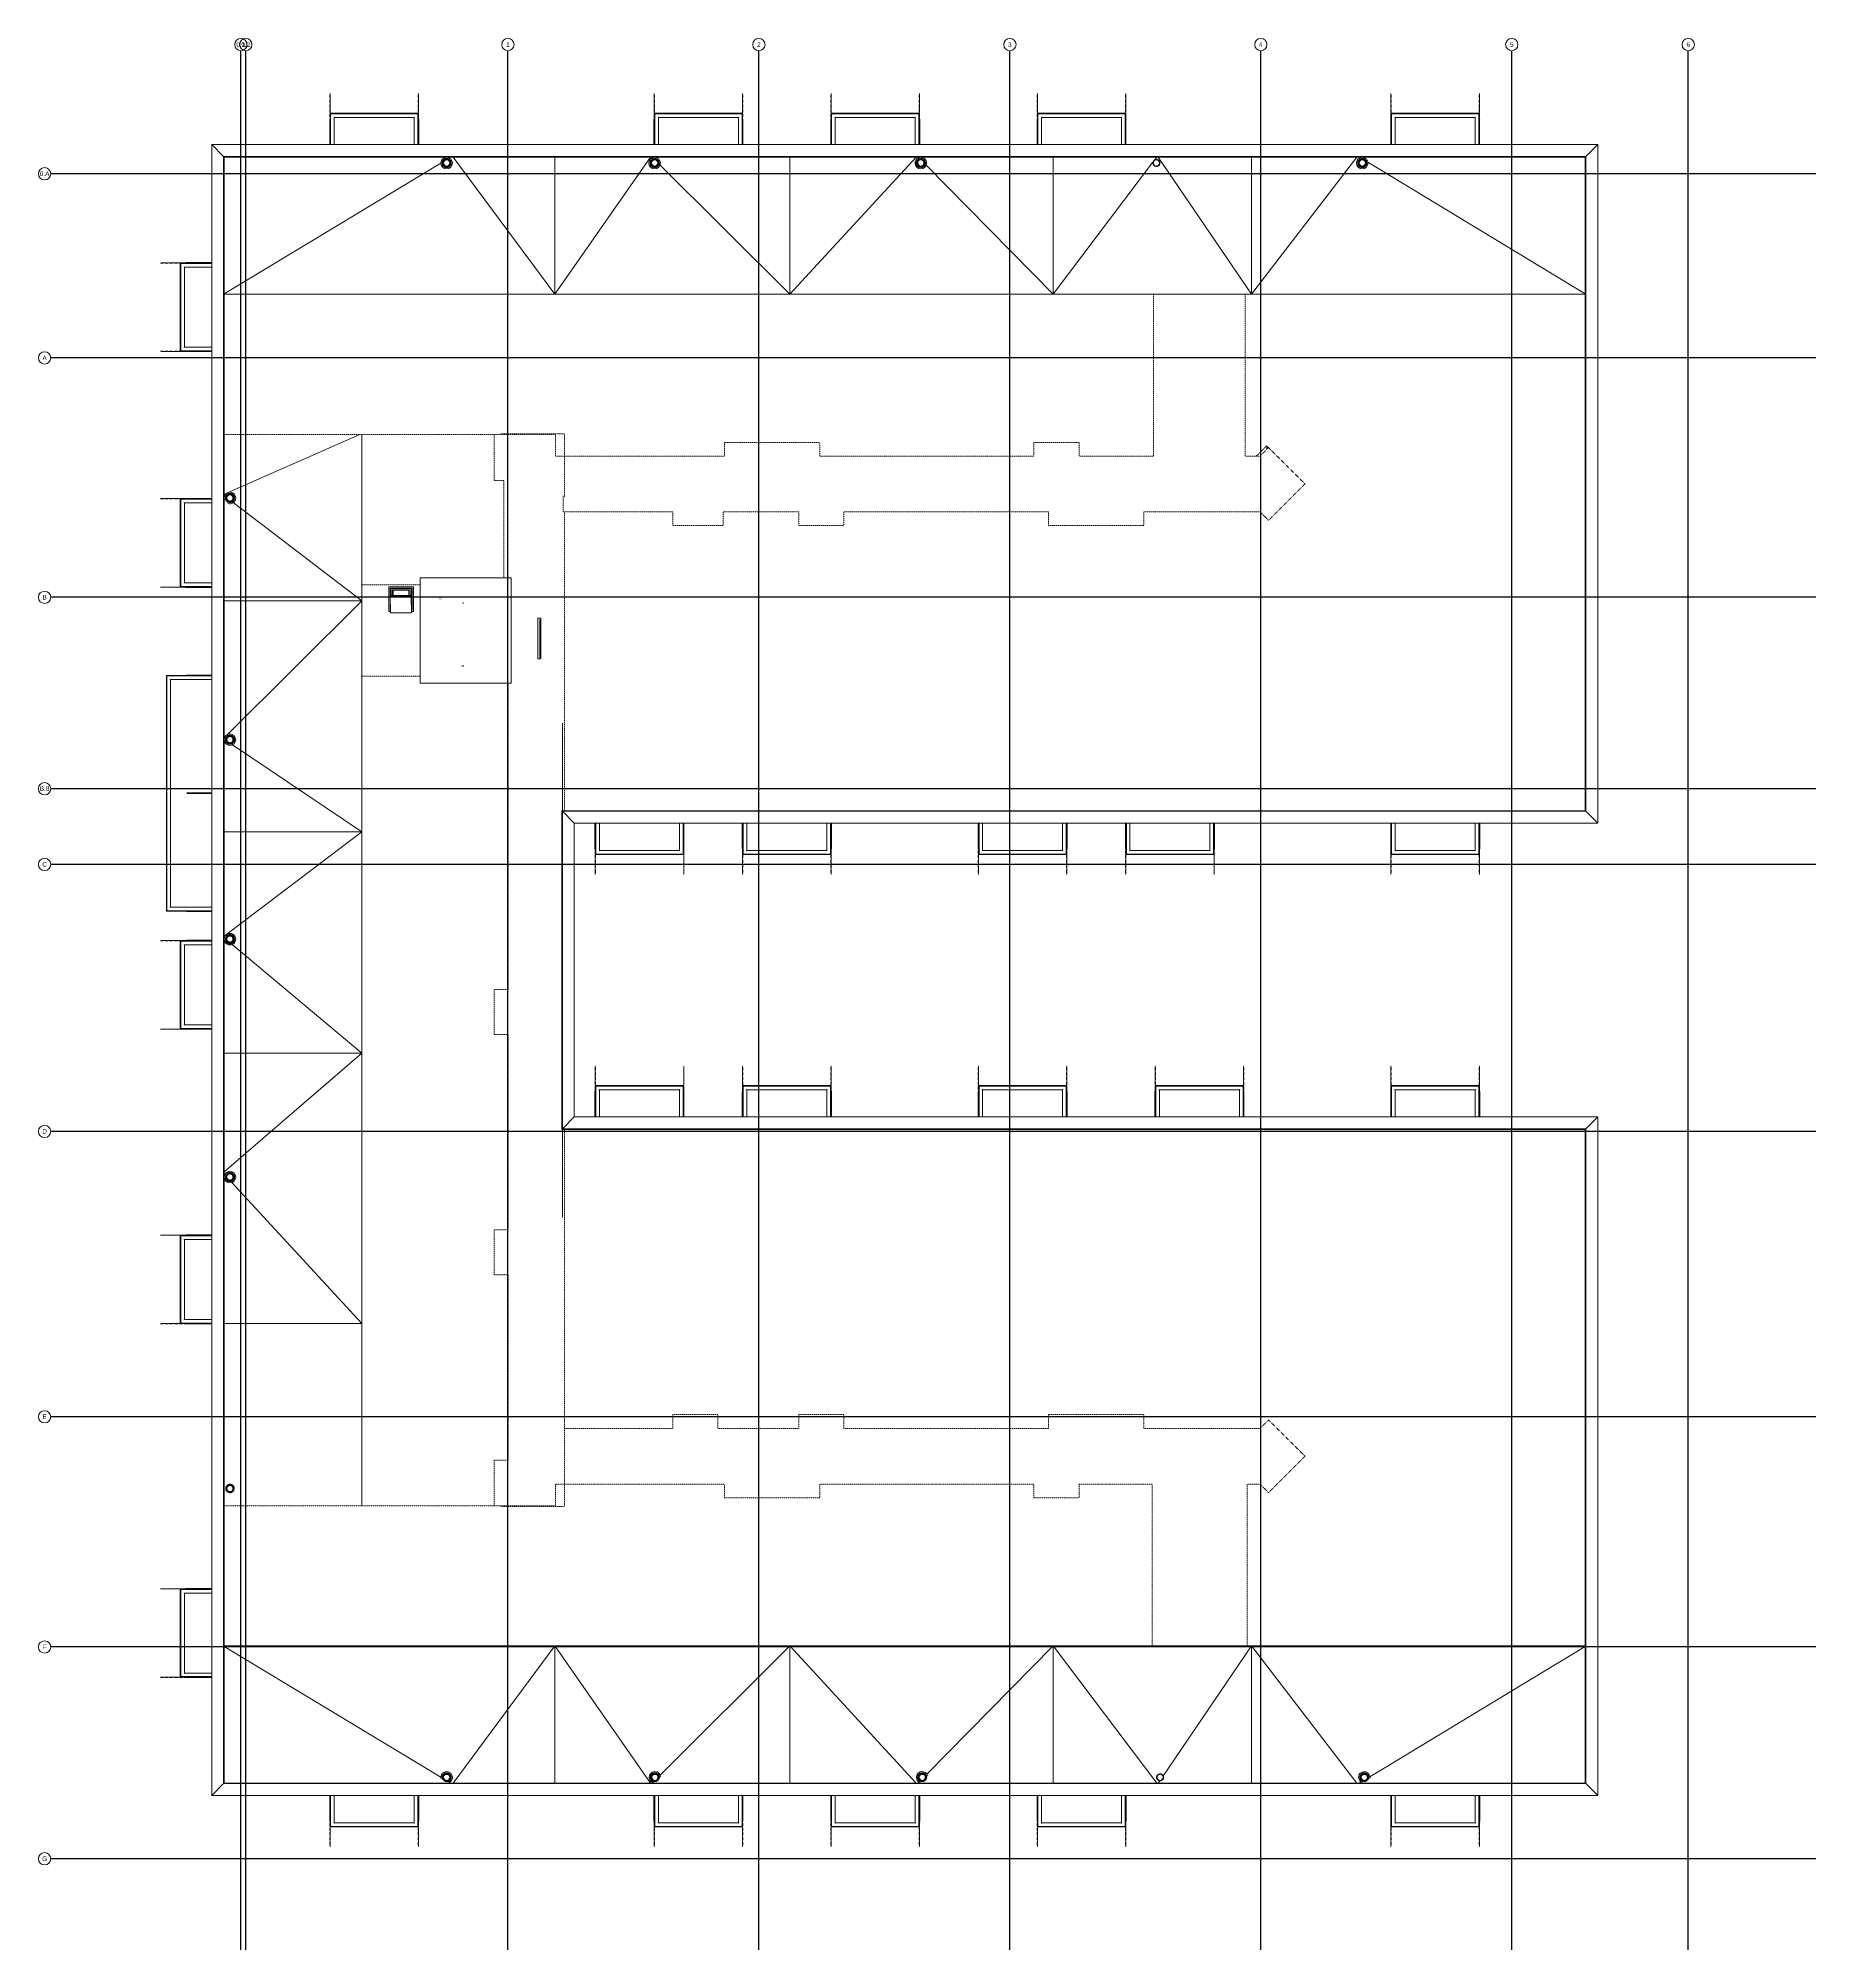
# Model space of a CAD drawing. Header units: inches. Extents: x -4093 to -1777, y 9773 to 12264.
import ezdxf

# ---------------------------------------------------------------- set-up
doc = ezdxf.new("R2010")
doc.units = ezdxf.units.IN
doc.header["$MEASUREMENT"] = 0
for name, pattern in [('Center 1_4_', [0.53125, 0.25, -0.09375, 0.09375, -0.09375]), ('Dash 1_16_', [0.125, 0.0625, -0.0625]), ('Grid Line 1_2_', [0.875, 0.5, -0.125, 0.125, -0.125]), ('Hidden 1_8_', [0.1875, 0.125, -0.0625])]:
    doc.linetypes.add(name, pattern=pattern)
for name, color, linetype, lineweight in [('0-1', 7, 'Continuous', 5), ('0-2', 7, 'Continuous', 9), ('0-3', 165, 'Continuous', 5), ('A-ANNO-NOTE', 131, 'Continuous', 9), ('A-DETL-CNTR', 5, 'Center 1_4_', 9), ('A-DETL-HDLN', 90, 'Hidden 1_8_', 9), ('A-FLOR-1', 7, 'Continuous', 9), ('A-FLOR-2', 7, 'Dash 1_16_', 9), ('A-FLOR-3', 192, 'Continuous', 9), ('A-FLOR-HRAL', 11, 'Continuous', 9), ('A-GENM', 5, 'Continuous', 9), ('A-GLAZ-CWMG-1', 7, 'Continuous', 9), ('A-ROOF', 132, 'Continuous', 18), ('A-ROOF-1', 7, 'Dash 1_16_', 9), ('A-ROOF-2', 132, 'Continuous', 9), ('A-WALL-1', 113, 'Continuous', 9), ('I-WALL-1', 7, 'Continuous', 9), ('M-EQPM', 50, 'Continuous', 9), ('S-BEAM', 12, 'Continuous', 9), ('S-BEAM-1', 7, 'Continuous', 9), ('S-GRID-1', 1, 'Grid Line 1_2_', 30), ('S-GRID-IDEN', 1, 'Continuous', 9), ('S-GRID-IDEN-1', 147, 'Continuous', 9)]:
    doc.layers.add(name, color=color, linetype=linetype, lineweight=lineweight)
doc.styles.add('Arial', font='arial.ttf', dxfattribs={"height": 3})
doc.styles.add('Arial_1', font='arial.ttf', dxfattribs={"height": 6})

# ---------------------------------------------------------------- blocks, each defined once
blk = doc.blocks.new('CTR - 1st Phase - Common Walls_rvt-1-BACKGROUND - ROOF PLAN')
at = {"layer": 'I-WALL-1'}
for p, q in [((-3410.3, 11257), (-3410.3, 11371.2)), ((-3410.3, 10727.6), (-3410.3, 10841.8))]:
    blk.add_line(p, q, dxfattribs=at)
blk = doc.blocks.new('Rectangular Mullion - Louver Frame-2655070-BACKGROUND - ROOF PLAN')
at = {"layer": 'A-GLAZ-CWMG-1'}
for p, q in [((-3442.3, 11508), (-3438.3, 11508)), ((-3442.3, 11455), (-3442.3, 11508)), ((-3438.3, 11508), (-3438.3, 11455)), ((-3438.3, 11455), (-3442.3, 11455))]:
    blk.add_line(p, q, dxfattribs=at)
blk = doc.blocks.new('Rectangular Mullion - louver-2655072-BACKGROUND - ROOF PLAN')
at = {"layer": 'A-GLAZ-CWMG-1'}
for p, q in [((-3439.6, 11506), (-3439.4, 11506)), ((-3439.6, 11506), (-3439.6, 11457)), ((-3439.4, 11506), (-3439.4, 11457)), ((-3439.4, 11457), (-3439.6, 11457))]:
    blk.add_line(p, q, dxfattribs=at)
blk = doc.blocks.new('CTR - 1st Phase -Stairs _ Elevators_rvt-1-BACKGROUND - ROOF PLAN')
at = {"layer": 'A-FLOR-1'}
blk.add_line((-3610.6, 11544.4), (-3631, 11544.4), dxfattribs=at)
at = {"layer": '0-2'}
for name in ['Rectangular Mullion - Louver Frame-2655070-BACKGROUND - ROOF PLAN', 'Rectangular Mullion - louver-2655072-BACKGROUND - ROOF PLAN']:
    blk.add_blockref(name, (0, 0), dxfattribs=at)
at = {"layer": 'A-ANNO-NOTE', "char_height": 3, "attachment_point": 1, "rotation": 90, "style": 'Arial'}
for s, insert, width in [('C', (-3571, 11532.1), 3.737), ('A', (-3541.5, 11526.7), 3.434), ('B', (-3541.5, 11444.6), 3.434)]:
    blk.add_mtext(s, dxfattribs=dict(at, insert=insert, width=width))
blk = doc.blocks.new('LVL-Laminated Veneer Lumber - 4X6 S_ PINE - NO_ 1-2293621-BACKGROUND - ROOF PLAN')
at = {"layer": 'S-BEAM-1'}
for q in [(-2490.3, 11730.4), (-2492.4, 11728.2)]:
    blk.add_line((-2492.4, 11730.4), q, dxfattribs=at)
blk = doc.blocks.new('LVL-Laminated Veneer Lumber - 4X6 S_ PINE - NO_ 1-2262919-BACKGROUND - ROOF PLAN')
at = {"layer": 'S-BEAM-1'}
for p, q in [((-3631.1, 11537.8), (-3631.1, 11544.9)), ((-3631, 11544.9), (-3631, 11537.8))]:
    blk.add_line(p, q, dxfattribs=at)
blk = doc.blocks.new('LVL-Laminated Veneer Lumber - 4X6 S_ PINE - NO_ 1-V1-BACKGROUND - ROOF PLAN')
at = {"layer": 'S-BEAM-1'}
blk.add_line((-3610.6, 11544.9), (-3610.6, 11537.8), dxfattribs=at)
blk = doc.blocks.new('Grid - Grid Head - Circle-1738874-BACKGROUND - ROOF PLAN')
at = {"layer": 'S-GRID-IDEN-1'}
for start, end in [(360, 180), (180, 360)]:
    blk.add_arc((0, 0), 0.25, start, end, dxfattribs=at)
blk = doc.blocks.new('CTR - 1st Phase - Structure_rvt-1-BACKGROUND - ROOF PLAN')
at = {"layer": 'S-GRID-1'}
for p, q in [((-3829.3, 9772.6), (-3829.3, 12247.5)), ((-3822.8, 9772.6), (-3822.8, 12247.5)), ((-3481.3, 9772.6), (-3481.3, 12247.5)), ((-3154.3, 9772.6), (-3154.3, 12247.5)), ((-2827.3, 9772.6), (-2827.3, 12247.5)), ((-2500.3, 9772.6), (-2500.3, 12247.5)), ((-2173.3, 9772.6), (-2173.3, 12247.5)), ((-1943.3, 9772.6), (-1943.3, 12247.5)), ((-1777.2, 12087.2), (-4077, 12087.2)), ((-1777.2, 11847.2), (-4077, 11847.2)), ((-1777.2, 11535.2), (-4077, 11535.2)), ((-1777.2, 11285.8), (-4077, 11285.8)), ((-1777.2, 11187.2), (-4077, 11187.2)), ((-1777.2, 10839.2), (-4077, 10839.2)), ((-1777.2, 10467.2), (-4077, 10467.2)), ((-1777.2, 10167.2), (-4077, 10167.2)), ((-1777.2, 9891.2), (-4077, 9891.2))]:
    blk.add_line(p, q, dxfattribs=at)
at = {"layer": '0-2'}
for name in ['LVL-Laminated Veneer Lumber - 4X6 S_ PINE - NO_ 1-2293621-BACKGROUND - ROOF PLAN', 'LVL-Laminated Veneer Lumber - 4X6 S_ PINE - NO_ 1-2262919-BACKGROUND - ROOF PLAN', 'LVL-Laminated Veneer Lumber - 4X6 S_ PINE - NO_ 1-V1-BACKGROUND - ROOF PLAN']:
    blk.add_blockref(name, (0, 0), dxfattribs=at)
at = {"layer": '0-3', "xscale": 31.99999999999999, "yscale": 31.99999999999999, "zscale": 31.99999999999999}
for p in [(-3829.3, 12255.5), (-3822.8, 12255.5), (-3481.3, 12255.5), (-3154.3, 12255.5), (-2827.3, 12255.5), (-2500.3, 12255.5), (-2173.3, 12255.5), (-1943.3, 12255.5)]:
    blk.add_blockref('Grid - Grid Head - Circle-1738874-BACKGROUND - ROOF PLAN', p, dxfattribs=at)
at = {"layer": '0-3', "xscale": 31.99999999999999, "yscale": 31.99999999999999, "zscale": 31.99999999999999, "rotation": 89.99999999999987}
for p in [(-4085, 12087.2), (-4085, 11847.2), (-4085, 11535.2), (-4085, 11285.8), (-4085, 11187.2), (-4085, 10839.2), (-4085, 10467.2), (-4085, 10167.2), (-4085, 9891.2)]:
    blk.add_blockref('Grid - Grid Head - Circle-1738874-BACKGROUND - ROOF PLAN', p, dxfattribs=at)
at = {"layer": 'S-GRID-IDEN', "char_height": 6, "attachment_point": 1, "style": 'Arial_1'}
for s, insert, width in [('0.1', (-3835.2, 12258.6), 14.14), ('0.2', (-3828.7, 12258.6), 14.14), ('1', (-3483.7, 12258.6), 5.656), ('2', (-3156.7, 12258.6), 5.656), ('3', (-2829.7, 12258.6), 5.656), ('4', (-2502.7, 12258.6), 5.656), ('5', (-2175.7, 12258.6), 5.656), ('6', (-1945.7, 12258.6), 5.656), ('0.A', (-4091.3, 12090.3), 15.251), ('A', (-4087.8, 11850.3), 6.767), ('B', (-4087.8, 11538.3), 6.767), ('B.8', (-4091.3, 11288.9), 15.251), ('C', (-4088, 11190.3), 7.373), ('D', (-4088, 10842.3), 7.373), ('E', (-4087.8, 10470.3), 6.767), ('F', (-4087.5, 10170.3), 6.262), ('G', (-4088.2, 9894.3), 7.979)]:
    blk.add_mtext(s, dxfattribs=dict(at, insert=insert, width=width))
blk = doc.blocks.new('Basic Wall _ EXT - FIBER CEMENT - SMALL - ___-2145929-BACKGROUND - ROOF PLAN')
at = {"layer": 'A-WALL-1'}
for p, q in [((-3851.8, 12109.7), (-3867.3, 12125.2)), ((-2061.4, 12125.2), (-3867.3, 12125.2)), ((-2076.8, 12109.7), (-3851.8, 12109.7)), ((-3851.6, 12109.5), (-2077, 12109.5)), ((-3851.1, 12109), (-3851.6, 12109.5)), ((-2077.5, 12109), (-3851.1, 12109)), ((-2077.1, 12109.5), (-2077.5, 12109)), ((-2061.4, 12125.2), (-2076.8, 12109.7))]:
    blk.add_line(p, q, dxfattribs=at)
at = {"layer": 'A-WALL-1', "flags": 128}
for points in [[(-3851.6, 12109.5), (-3851.6, 12109.5), (-3851.7, 12109.5), (-3851.7, 12109.6), (-3851.7, 12109.6), (-3851.8, 12109.7), (-3851.8, 12109.7)], [(-3851.6, 12109.5), (-3851.6, 12109.5), (-3851.6, 12109.5), (-3851.6, 12109.5)], [(-2077, 12109.5), (-2077, 12109.5), (-2077, 12109.5), (-2077.1, 12109.5)], [(-2076.8, 12109.7), (-2076.9, 12109.7), (-2076.9, 12109.6), (-2077, 12109.6), (-2077, 12109.5), (-2077, 12109.5), (-2077, 12109.5)]]:
    blk.add_lwpolyline(points, dxfattribs=at)
blk = doc.blocks.new('Basic Wall _ EXT - FIBER CEMENT - SMALL - ___-2145930-BACKGROUND - ROOF PLAN')
at = {"layer": 'A-WALL-1'}
for p, q in [((-2077.5, 12109), (-2077.1, 12109.5)), ((-2077.5, 11257), (-2077.5, 12109)), ((-2077, 12109.5), (-2077, 11256.5)), ((-2076.8, 12109.7), (-2061.4, 12125.2)), ((-2076.8, 11256.3), (-2076.8, 12109.7)), ((-2061.4, 11240.8), (-2061.4, 12125.2)), ((-2077.1, 11256.5), (-2077.5, 11257)), ((-2061.4, 11240.8), (-2076.8, 11256.3))]:
    blk.add_line(p, q, dxfattribs=at)
at = {"layer": 'A-WALL-1', "flags": 128}
for points in [[(-2077.1, 12109.5), (-2077, 12109.5), (-2077, 12109.5), (-2077, 12109.5)], [(-2077, 12109.5), (-2077, 12109.5), (-2077, 12109.5), (-2077, 12109.6), (-2076.9, 12109.6), (-2076.9, 12109.7), (-2076.8, 12109.7)], [(-2077, 11256.5), (-2077, 11256.5), (-2077, 11256.5), (-2077.1, 11256.5)], [(-2076.8, 11256.3), (-2076.9, 11256.3), (-2076.9, 11256.4), (-2077, 11256.4), (-2077, 11256.5), (-2077, 11256.5), (-2077, 11256.5)]]:
    blk.add_lwpolyline(points, dxfattribs=at)
blk = doc.blocks.new('Basic Wall _ EXT - FIBER CEMENT - SMALL - ___-2145931-BACKGROUND - ROOF PLAN')
at = {"layer": 'A-WALL-1'}
for p, q in [((-3410.6, 11256.5), (-3411, 11257)), ((-3411, 11257), (-2077.5, 11257)), ((-2077, 11256.5), (-3410.5, 11256.5)), ((-3394.9, 11240.8), (-3410.3, 11256.3)), ((-3410.3, 11256.3), (-2076.8, 11256.3)), ((-3394.9, 11240.8), (-2061.4, 11240.8)), ((-2077.5, 11257), (-2077.1, 11256.5)), ((-2076.8, 11256.3), (-2061.4, 11240.8))]:
    blk.add_line(p, q, dxfattribs=at)
at = {"layer": 'A-WALL-1', "flags": 128}
for points in [[(-3410.5, 11256.5), (-3410.5, 11256.5), (-3410.5, 11256.5), (-3410.6, 11256.5)], [(-3410.3, 11256.3), (-3410.4, 11256.3), (-3410.4, 11256.4), (-3410.5, 11256.4), (-3410.5, 11256.5), (-3410.5, 11256.5), (-3410.5, 11256.5)], [(-2077.1, 11256.5), (-2077, 11256.5), (-2077, 11256.5), (-2077, 11256.5)], [(-2077, 11256.5), (-2077, 11256.5), (-2077, 11256.5), (-2077, 11256.4), (-2076.9, 11256.4), (-2076.9, 11256.3), (-2076.8, 11256.3)]]:
    blk.add_lwpolyline(points, dxfattribs=at)
blk = doc.blocks.new('Basic Wall _ EXT - FIBER CEMENT - SMALL - 2_ XPS - ___-2145932-BACKGROUND - ROOF PLAN')
at = {"layer": 'A-WALL-1'}
for p, q in [((-3411, 11257), (-3410.6, 11256.5)), ((-3411, 10841.8), (-3411, 11257)), ((-3410.5, 11256.5), (-3410.5, 10842.3)), ((-3410.3, 11256.3), (-3394.9, 11240.8)), ((-3410.3, 10842.5), (-3410.3, 11256.3)), ((-3394.9, 10858), (-3394.9, 11240.8)), ((-3410.6, 10842.3), (-3411, 10841.8)), ((-3394.9, 10858), (-3410.3, 10842.5))]:
    blk.add_line(p, q, dxfattribs=at)
at = {"layer": 'A-WALL-1', "flags": 128}
for points in [[(-3410.6, 11256.5), (-3410.5, 11256.5), (-3410.5, 11256.5), (-3410.5, 11256.5)], [(-3410.5, 11256.5), (-3410.5, 11256.5), (-3410.5, 11256.5), (-3410.5, 11256.4), (-3410.4, 11256.4), (-3410.4, 11256.3), (-3410.3, 11256.3)], [(-3410.5, 10842.3), (-3410.5, 10842.3), (-3410.5, 10842.3), (-3410.6, 10842.3)], [(-3410.3, 10842.5), (-3410.4, 10842.5), (-3410.4, 10842.4), (-3410.5, 10842.4), (-3410.5, 10842.3), (-3410.5, 10842.3), (-3410.5, 10842.3)]]:
    blk.add_lwpolyline(points, dxfattribs=at)
blk = doc.blocks.new('Basic Wall _ EXT - FIBER CEMENT - SMALL - ___-2145933-BACKGROUND - ROOF PLAN')
at = {"layer": 'A-WALL-1'}
for p, q in [((-3411, 10841.8), (-3410.6, 10842.3)), ((-2077.5, 10841.8), (-3411, 10841.8)), ((-3410.5, 10842.3), (-2077, 10842.3)), ((-3410.3, 10842.5), (-3394.9, 10858)), ((-2076.8, 10842.5), (-3410.3, 10842.5)), ((-2061.4, 10858), (-3394.9, 10858)), ((-2077.1, 10842.3), (-2077.5, 10841.8)), ((-2061.4, 10858), (-2076.8, 10842.5))]:
    blk.add_line(p, q, dxfattribs=at)
at = {"layer": 'A-WALL-1', "flags": 128}
for points in [[(-3410.6, 10842.3), (-3410.5, 10842.3), (-3410.5, 10842.3), (-3410.5, 10842.3)], [(-3410.5, 10842.3), (-3410.5, 10842.3), (-3410.5, 10842.3), (-3410.5, 10842.4), (-3410.4, 10842.4), (-3410.4, 10842.5), (-3410.3, 10842.5)], [(-2077, 10842.3), (-2077, 10842.3), (-2077, 10842.3), (-2077.1, 10842.3)], [(-2076.8, 10842.5), (-2076.9, 10842.5), (-2076.9, 10842.4), (-2077, 10842.4), (-2077, 10842.3), (-2077, 10842.3), (-2077, 10842.3)]]:
    blk.add_lwpolyline(points, dxfattribs=at)
blk = doc.blocks.new('Basic Wall _ EXT - FIBER CEMENT - SMALL - ___-2145934-BACKGROUND - ROOF PLAN')
at = {"layer": 'A-WALL-1'}
for p, q in [((-2077.5, 10841.8), (-2077.1, 10842.3)), ((-2077.5, 9989.8), (-2077.5, 10841.8)), ((-2077, 10842.3), (-2077, 9989.3)), ((-2076.8, 10842.5), (-2061.4, 10858)), ((-2076.8, 9989.1), (-2076.8, 10842.5)), ((-2061.4, 9973.6), (-2061.4, 10858)), ((-2077.1, 9989.3), (-2077.5, 9989.8)), ((-2061.4, 9973.6), (-2076.8, 9989.1))]:
    blk.add_line(p, q, dxfattribs=at)
at = {"layer": 'A-WALL-1', "flags": 128}
for points in [[(-2077.1, 10842.3), (-2077, 10842.3), (-2077, 10842.3), (-2077, 10842.3)], [(-2077, 10842.3), (-2077, 10842.3), (-2077, 10842.3), (-2077, 10842.4), (-2076.9, 10842.4), (-2076.9, 10842.5), (-2076.8, 10842.5)], [(-2077, 9989.3), (-2077, 9989.3), (-2077, 9989.3), (-2077.1, 9989.3)], [(-2076.8, 9989.1), (-2076.9, 9989.1), (-2076.9, 9989.2), (-2077, 9989.2), (-2077, 9989.3)], [(-2077, 9989.3), (-2077, 9989.3), (-2077, 9989.3)]]:
    blk.add_lwpolyline(points, dxfattribs=at)
blk = doc.blocks.new('Basic Wall _ EXT - FIBER CEMENT - SMALL - ___-2145935-BACKGROUND - ROOF PLAN')
at = {"layer": 'A-WALL-1'}
for p, q in [((-3867.3, 12125.2), (-3851.8, 12109.7)), ((-3867.3, 12125.2), (-3867.3, 9973.6)), ((-3851.8, 12109.7), (-3851.8, 9989.1)), ((-3851.6, 9989.3), (-3851.6, 12109.5)), ((-3851.6, 12109.5), (-3851.1, 12109)), ((-3851.1, 12109), (-3851.1, 9989.8)), ((-3851.8, 9989.1), (-3867.3, 9973.6)), ((-3851.1, 9989.8), (-3851.6, 9989.3))]:
    blk.add_line(p, q, dxfattribs=at)
at = {"layer": 'A-WALL-1', "flags": 128}
for points in [[(-3851.8, 12109.7), (-3851.8, 12109.7), (-3851.7, 12109.6), (-3851.7, 12109.6), (-3851.7, 12109.5), (-3851.6, 12109.5), (-3851.6, 12109.5)], [(-3851.6, 12109.5), (-3851.6, 12109.5), (-3851.6, 12109.5), (-3851.6, 12109.5)], [(-3851.6, 9989.3), (-3851.6, 9989.3), (-3851.7, 9989.3), (-3851.7, 9989.2), (-3851.7, 9989.2), (-3851.8, 9989.1), (-3851.8, 9989.1)], [(-3851.6, 9989.3), (-3851.6, 9989.3), (-3851.6, 9989.3), (-3851.6, 9989.3)]]:
    blk.add_lwpolyline(points, dxfattribs=at)
blk = doc.blocks.new('Basic Wall _ EXT - FIBER CEMENT - SMALL - ___-2145937-BACKGROUND - ROOF PLAN')
at = {"layer": 'A-WALL-1'}
for p, q in [((-3867.3, 9973.6), (-3851.8, 9989.1)), ((-3867.3, 9973.6), (-2061.4, 9973.6)), ((-2076.8, 9989.1), (-3851.8, 9989.1)), ((-3851.6, 9989.3), (-3851.1, 9989.8)), ((-2077, 9989.3), (-3851.6, 9989.3)), ((-2077.5, 9989.8), (-3851.1, 9989.8)), ((-2077.5, 9989.8), (-2077.1, 9989.3)), ((-2076.8, 9989.1), (-2061.4, 9973.6))]:
    blk.add_line(p, q, dxfattribs=at)
at = {"layer": 'A-WALL-1', "flags": 128}
for points in [[(-3851.8, 9989.1), (-3851.8, 9989.1), (-3851.7, 9989.2), (-3851.7, 9989.2), (-3851.7, 9989.3), (-3851.6, 9989.3), (-3851.6, 9989.3)], [(-3851.6, 9989.3), (-3851.6, 9989.3), (-3851.6, 9989.3), (-3851.6, 9989.3)], [(-2077.1, 9989.3), (-2077, 9989.3), (-2077, 9989.3), (-2077, 9989.3)], [(-2077, 9989.3), (-2077, 9989.3), (-2077, 9989.3)], [(-2077, 9989.3), (-2077, 9989.2), (-2076.9, 9989.2), (-2076.9, 9989.1), (-2076.8, 9989.1)]]:
    blk.add_lwpolyline(points, dxfattribs=at)
blk = doc.blocks.new('22142613 - Roof Drains - Type A - 15_ Strainer - 8_ Drain-2082947-BACKGROUND - ROOF PLAN')
at = {"layer": 'M-EQPM'}
for p, q in [((-2375.6, 12101.2), (-2375.6, 12101.1)), ((-2372.6, 12101.5), (-2374.1, 12101.5)), ((-2372.4, 12100.1), (-2374, 12099.6)), ((-2372.3, 12102.9), (-2373.7, 12103.3)), ((-2371.9, 12098.9), (-2373.2, 12097.9)), ((-2371.6, 12104.1), (-2372.8, 12105)), ((-2372.1, 12101.1), (-2372.1, 12100.9)), ((-2371, 12097.8), (-2371.9, 12096.5)), ((-2370.5, 12105), (-2371.4, 12106.2)), ((-2369.8, 12097.1), (-2370.3, 12095.6)), ((-2369.3, 12105.5), (-2369.7, 12106.9)), ((-2366.6, 12106.9), (-2367, 12105.5)), ((-2366, 12095.6), (-2366.5, 12097.1)), ((-2364.9, 12106.2), (-2365.8, 12105)), ((-2364.4, 12096.5), (-2365.3, 12097.8)), ((-2363.5, 12105), (-2364.7, 12104.1)), ((-2363.1, 12097.9), (-2364.4, 12098.9)), ((-2364.1, 12100.9), (-2364.1, 12101.1)), ((-2362.6, 12103.3), (-2364, 12102.9)), ((-2362.3, 12099.6), (-2363.9, 12100.1)), ((-2362.2, 12101.5), (-2363.7, 12101.5)), ((-2360.6, 12101.1), (-2360.6, 12101.2))]:
    blk.add_line(p, q, dxfattribs=at)
at = {"layer": 'M-EQPM', "flags": 128}
for points in [[(-2374.1, 12101.5), (-2373.3, 12101.6), (-2372.6, 12101.6)], [(-2372.6, 12101.1), (-2373.4, 12101.1), (-2374.1, 12101)], [(-2374, 12099.6), (-2373.2, 12099.9), (-2372.5, 12100.2)], [(-2372.4, 12102.5), (-2373.1, 12102.7), (-2373.9, 12102.9)], [(-2372.3, 12099.7), (-2373.1, 12099.5), (-2373.8, 12099.2)], [(-2373.7, 12103.3), (-2373, 12103.1), (-2372.2, 12102.9)], [(-2373.2, 12097.9), (-2372.6, 12098.4), (-2371.9, 12098.9)], [(-2371.8, 12103.7), (-2372.5, 12104.1), (-2373.1, 12104.6)], [(-2371.6, 12098.5), (-2372.3, 12098), (-2372.9, 12097.5)], [(-2372.8, 12105), (-2372.2, 12104.5), (-2371.5, 12104.1)], [(-2371.9, 12096.5), (-2371.5, 12097.2), (-2371, 12097.9)], [(-2370.9, 12104.7), (-2371.4, 12105.3), (-2371.8, 12105.9)], [(-2370.6, 12097.6), (-2371.1, 12096.9), (-2371.5, 12096.2)], [(-2371.4, 12106.2), (-2371, 12105.6), (-2370.5, 12105)], [(-2370.3, 12095.6), (-2370, 12096.3), (-2369.8, 12097.1)], [(-2369.7, 12105.4), (-2370, 12106.1), (-2370.2, 12106.8)], [(-2369.3, 12097), (-2369.6, 12096.2), (-2369.8, 12095.4)], [(-2369.7, 12106.9), (-2369.5, 12106.2), (-2369.2, 12105.5)], [(-2368.4, 12105.7), (-2368.4, 12106.4), (-2368.4, 12107.2)], [(-2368.4, 12095.2), (-2368.4, 12096), (-2368.4, 12096.8)], [(-2367.9, 12107.2), (-2367.9, 12106.4), (-2367.9, 12105.7)], [(-2367.9, 12096.8), (-2367.9, 12096), (-2367.9, 12095.2)], [(-2367.1, 12105.5), (-2366.8, 12106.2), (-2366.6, 12106.9)], [(-2366.5, 12095.4), (-2366.7, 12096.2), (-2367, 12097)], [(-2366.1, 12106.8), (-2366.3, 12106.1), (-2366.6, 12105.4)], [(-2366.5, 12097.1), (-2366.3, 12096.3), (-2366, 12095.6)], [(-2365.8, 12105), (-2365.3, 12105.6), (-2364.9, 12106.2)], [(-2364.8, 12096.2), (-2365.2, 12096.9), (-2365.7, 12097.6)], [(-2364.5, 12105.9), (-2364.9, 12105.3), (-2365.4, 12104.7)], [(-2365.3, 12097.9), (-2364.8, 12097.2), (-2364.4, 12096.5)], [(-2364.8, 12104.1), (-2364.1, 12104.5), (-2363.5, 12105)], [(-2363.4, 12097.5), (-2364, 12098), (-2364.7, 12098.5)], [(-2363.2, 12104.6), (-2363.8, 12104.1), (-2364.5, 12103.7)], [(-2364.4, 12098.9), (-2363.7, 12098.4), (-2363.1, 12097.9)], [(-2364.1, 12102.9), (-2363.3, 12103.1), (-2362.6, 12103.3)], [(-2362.5, 12099.2), (-2363.2, 12099.5), (-2364, 12099.7)], [(-2362.4, 12102.9), (-2363.1, 12102.7), (-2363.9, 12102.5)], [(-2363.8, 12100.2), (-2363.1, 12099.9), (-2362.3, 12099.6)], [(-2363.7, 12101.6), (-2362.9, 12101.6), (-2362.2, 12101.5)], [(-2362.2, 12101), (-2362.9, 12101.1), (-2363.7, 12101.1)]]:
    blk.add_lwpolyline(points, dxfattribs=at)
at = {"layer": 'M-EQPM'}
for centre, major_axis, start_param, end_param in [((-2368.1, 12101.2), (7.5, 0), 0, 3.141593), ((-2368.1, 12101.2), (7.5, 0), 3.141593, 6.283185), ((-2368.1, 12101.2), (6, 0), 2.851802, 3.081699), ((-2368.1, 12101.2), (6, 0), 3.16507, 3.39675), ((-2368.1, 12101.2), (6, 0), 3.48012, 3.713498), ((-2368.1, 12101.2), (6, 0), 2.540227, 2.768432), ((-2368.1, 12101.2), (6, 0), 3.796864, 4.031687), ((-2368.1, 12101.2), (6, 0), 2.230094, 2.456861), ((-2368.1, 12101.2), (4.43, 0), 3.060354, 3.141593), ((-2368.1, 12101.2), (4.43, 0), 3.141593, 3.173424), ((-2368.1, 12101.2), (4.43, 0), 3.375724, 3.488791), ((-2368.1, 12101.2), (4.43, 0), 2.747406, 2.860472), ((-2368.1, 12101.3), (4, 0), 0, 3.141593), ((-2368.1, 12101.3), (4, 0), 3.141593, 6.283185), ((-2368.1, 12101.2), (4.43, 0), 3.693397, 3.806455), ((-2368.1, 12101.2), (4.43, 0), 2.43676, 2.549818), ((-2368.1, 12101.2), (6, 0), 4.11505, 4.350924), ((-2368.1, 12101.2), (6, 0), 1.921009, 2.146732), ((-2368.1, 12101.2), (4.43, 0), 4.013027, 4.126075), ((-2368.1, 12101.2), (4.43, 0), 2.128072, 2.241119), ((-2368.1, 12101.2), (4.43, 0), 4.334077, 4.447116), ((-2368.1, 12101.2), (6, 0), 4.434283, 4.67071), ((-2368.1, 12101.2), (6, 0), 1.612475, 1.83765), ((-2368.1, 12101.2), (4.43, 0), 1.820803, 1.933842), ((-2368.1, 12101.2), (4.43, 0), 1.514279, 1.627314), ((-2368.1, 12101.2), (4.43, 0), 4.655871, 4.768907), ((-2368.1, 12101.2), (6, 0), 1.303943, 1.529118), ((-2368.1, 12101.2), (6, 0), 4.754068, 4.990495), ((-2368.1, 12101.2), (4.43, 0), 1.207751, 1.32079), ((-2368.1, 12101.2), (4.43, 0), 4.977662, 5.090701), ((-2368.1, 12101.2), (6, 0), 0.994861, 1.220584), ((-2368.1, 12101.2), (6, 0), 5.073854, 5.309728), ((-2368.1, 12101.2), (4.43, 0), 0.900473, 1.013521), ((-2368.1, 12101.2), (4.43, 0), 5.298703, 5.411751), ((-2368.1, 12101.2), (4.43, 0), 0.591774, 0.704832), ((-2368.1, 12101.2), (4.43, 0), 5.618323, 5.731381), ((-2368.1, 12101.2), (6, 0), 0.684732, 0.911499), ((-2368.1, 12101.2), (6, 0), 5.393091, 5.627914), ((-2368.1, 12101.2), (4.43, 0), 0.28112, 0.394187), ((-2368.1, 12101.2), (4.43, 0), 5.935987, 6.049054), ((-2368.1, 12101.2), (4.43, 0), 0, 0.081239), ((-2368.1, 12101.2), (4.43, 0), 6.251354, 6.283185), ((-2368.1, 12101.2), (6, 0), 0.373161, 0.601365), ((-2368.1, 12101.2), (6, 0), 5.71128, 5.944658), ((-2368.1, 12101.2), (6, 0), 0.059893, 0.289791), ((-2368.1, 12101.2), (6, 0), 6.028028, 6.259707)]:
    blk.add_ellipse(centre, major_axis=major_axis, ratio=0.999783, start_param=start_param, end_param=end_param, dxfattribs=at)
blk = doc.blocks.new('22142613 - Roof Drains - Type A - 15_ Strainer - 8_ Drain-V2-BACKGROUND - ROOF PLAN')
at = {"layer": 'M-EQPM'}
for p, q in [((-2641.3, 12101.6), (-2640.7, 12101.7)), ((-2640.7, 12101.2), (-2641.3, 12101.1)), ((-2641.2, 12100.1), (-2640.6, 12100.3)), ((-2640.6, 12102.5), (-2641.1, 12102.7)), ((-2641, 12103.2), (-2640.4, 12103)), ((-2640.5, 12099.8), (-2641, 12099.6)), ((-2640.6, 12098.6), (-2640.1, 12099)), ((-2640, 12103.8), (-2640.5, 12104.1)), ((-2640.3, 12101.2), (-2640.3, 12101)), ((-2639.8, 12098.6), (-2640.3, 12098.2)), ((-2640.2, 12104.5), (-2639.7, 12104.2)), ((-2639.5, 12097.4), (-2639.2, 12097.9)), ((-2639.1, 12104.8), (-2639.4, 12105.2)), ((-2638.8, 12097.6), (-2639.1, 12097.1)), ((-2639, 12105.5), (-2638.7, 12105.1)), ((-2637.9, 12105.4), (-2638.1, 12106)), ((-2638.1, 12096.6), (-2638, 12097.2)), ((-2637.5, 12097), (-2637.7, 12096.5)), ((-2637.6, 12106.1), (-2637.4, 12105.6)), ((-2636.6, 12105.7), (-2636.6, 12106.3)), ((-2636.6, 12096.3), (-2636.6, 12096.9)), ((-2636.1, 12106.3), (-2636.1, 12105.7)), ((-2636.1, 12096.9), (-2636.1, 12096.3)), ((-2635.2, 12105.6), (-2635.1, 12106.1)), ((-2635, 12096.5), (-2635.2, 12097)), ((-2634.6, 12106), (-2634.8, 12105.4)), ((-2634.7, 12097.2), (-2634.5, 12096.6)), ((-2634, 12105.1), (-2633.6, 12105.5)), ((-2633.5, 12097.1), (-2633.9, 12097.6)), ((-2633.2, 12105.2), (-2633.6, 12104.8)), ((-2633.5, 12097.9), (-2633.1, 12097.4)), ((-2633, 12104.2), (-2632.5, 12104.5)), ((-2632.4, 12098.2), (-2632.8, 12098.6)), ((-2632.2, 12104.1), (-2632.7, 12103.8)), ((-2632.6, 12099), (-2632.1, 12098.6)), ((-2632.3, 12101), (-2632.3, 12101.2)), ((-2632.2, 12103), (-2631.7, 12103.2)), ((-2631.6, 12099.6), (-2632.2, 12099.8)), ((-2631.5, 12102.7), (-2632.1, 12102.5)), ((-2632, 12100.3), (-2631.5, 12100.1)), ((-2631.9, 12101.7), (-2631.3, 12101.6)), ((-2631.3, 12101.1), (-2631.9, 12101.2))]:
    blk.add_line(p, q, dxfattribs=at)
for major_axis, start_param, end_param in [((4.43, 0), 3.060354, 3.141593), ((4.43, 0), 3.141593, 3.173424), ((4.43, 0), 2.747406, 2.860472), ((4.43, 0), 3.375724, 3.488791), ((4, 0), 0, 3.141593), ((4, 0), 3.141593, 6.283185), ((4.43, 0), 3.693397, 3.806455), ((4.43, 0), 2.43676, 2.549818), ((4.43, 0), 4.013027, 4.126075), ((4.43, 0), 2.128072, 2.241119), ((4.43, 0), 4.334077, 4.447116), ((4.43, 0), 1.820803, 1.933842), ((4.43, 0), 1.514279, 1.627314), ((4.43, 0), 4.655871, 4.768907), ((4.43, 0), 1.207751, 1.32079), ((4.43, 0), 4.977662, 5.090701), ((4.43, 0), 0.900473, 1.013521), ((4.43, 0), 5.298703, 5.411751), ((4.43, 0), 0.591774, 0.704832), ((4.43, 0), 5.618323, 5.731381), ((4.43, 0), 0.28112, 0.394187), ((4.43, 0), 5.935987, 6.049054), ((4.43, 0), 0, 0.081239), ((4.43, 0), 6.251354, 6.283185)]:
    blk.add_ellipse((-2636.3, 12101.3), major_axis=major_axis, ratio=0.999788, start_param=start_param, end_param=end_param, dxfattribs=at)
blk = doc.blocks.new('22142613 - Roof Drains - Type A - 15_ Strainer - 8_ Drain-V3-BACKGROUND - ROOF PLAN')
at = {"layer": 'M-EQPM'}
for p, q in [((-3847.9, 11663.7), (-3849.3, 11663.2)), ((-3849.2, 11666.5), (-3847.8, 11666)), ((-3847.3, 11662.4), (-3848.5, 11661.5)), ((-3848.4, 11668.1), (-3847.2, 11667.3)), ((-3846.4, 11661.3), (-3847.3, 11660.1)), ((-3847.2, 11669.5), (-3846.3, 11668.3)), ((-3845.1, 11660.6), (-3845.6, 11659.1)), ((-3845.5, 11670.4), (-3845.1, 11668.9)), ((-3843.7, 11670.7), (-3843.7, 11669.2)), ((-3843.7, 11660.3), (-3843.7, 11658.8)), ((-3843.5, 11672.2), (-3843.5, 11672.2)), ((-3843.2, 11668.7), (-3843.5, 11668.7)), ((-3843.5, 11660.7), (-3843.2, 11660.7)), ((-3841.9, 11670.5), (-3842.4, 11669)), ((-3842.3, 11660.5), (-3841.8, 11659)), ((-3840.2, 11669.8), (-3841.2, 11668.5)), ((-3841.1, 11661.1), (-3840.1, 11659.8)), ((-3838.8, 11668.5), (-3840.2, 11667.6)), ((-3840.1, 11662.1), (-3838.7, 11661.1)), ((-3837.9, 11666.9), (-3839.5, 11666.4)), ((-3839.4, 11663.3), (-3837.8, 11662.8)), ((-3843.5, 11657.2), (-3843.5, 11657.2))]:
    blk.add_line(p, q, dxfattribs=at)
at = {"layer": 'M-EQPM', "flags": 128}
for points in [[(-3849.5, 11665.1), (-3848.7, 11665.1), (-3848, 11665.1)], [(-3848, 11664.6), (-3848.7, 11664.6), (-3849.5, 11664.6)], [(-3849.3, 11663.2), (-3848.6, 11663.5), (-3847.9, 11663.7)], [(-3847.8, 11666), (-3848.5, 11666.2), (-3849.2, 11666.5)], [(-3849.1, 11666.9), (-3848.4, 11666.7), (-3847.7, 11666.4)], [(-3847.7, 11663.2), (-3848.4, 11663), (-3849.1, 11662.8)], [(-3848.5, 11661.5), (-3847.9, 11662), (-3847.3, 11662.4)], [(-3847.2, 11667.2), (-3847.8, 11667.7), (-3848.4, 11668.1)], [(-3847.1, 11662), (-3847.7, 11661.6), (-3848.2, 11661.1)], [(-3848.1, 11668.5), (-3847.5, 11668.1), (-3846.9, 11667.6)], [(-3847.3, 11660.1), (-3846.8, 11660.7), (-3846.4, 11661.4)], [(-3846.3, 11668.2), (-3846.7, 11668.9), (-3847.2, 11669.5)], [(-3846, 11661.1), (-3846.4, 11660.4), (-3846.9, 11659.8)], [(-3846.8, 11669.8), (-3846.3, 11669.1), (-3845.9, 11668.5)], [(-3845.6, 11659.1), (-3845.4, 11659.9), (-3845.2, 11660.6)], [(-3845.1, 11668.9), (-3845.3, 11669.6), (-3845.5, 11670.4)], [(-3845.1, 11670.5), (-3844.9, 11669.8), (-3844.7, 11669)], [(-3844.7, 11660.5), (-3844.9, 11659.7), (-3845.1, 11659)], [(-3843.8, 11669.2), (-3843.8, 11670), (-3843.7, 11670.7)], [(-3843.7, 11658.8), (-3843.8, 11659.5), (-3843.8, 11660.3)], [(-3843.2, 11670.7), (-3843.3, 11670), (-3843.3, 11669.2)], [(-3843.3, 11660.3), (-3843.3, 11659.5), (-3843.2, 11658.8)], [(-3842.5, 11669), (-3842.2, 11669.8), (-3841.9, 11670.5)], [(-3841.8, 11659), (-3842.1, 11659.7), (-3842.4, 11660.5)], [(-3841.4, 11670.4), (-3841.7, 11669.6), (-3842, 11668.9)], [(-3841.9, 11660.6), (-3841.7, 11659.9), (-3841.4, 11659.1)], [(-3841.2, 11668.5), (-3840.7, 11669.1), (-3840.2, 11669.8)], [(-3840.1, 11659.8), (-3840.6, 11660.4), (-3841.1, 11661.1)], [(-3839.8, 11669.5), (-3840.3, 11668.9), (-3840.8, 11668.2)], [(-3840.7, 11661.4), (-3840.2, 11660.7), (-3839.7, 11660.1)], [(-3840.2, 11667.6), (-3839.5, 11668.1), (-3838.8, 11668.5)], [(-3838.7, 11661.1), (-3839.4, 11661.6), (-3840.1, 11662)], [(-3838.5, 11668.1), (-3839.2, 11667.7), (-3839.9, 11667.2)], [(-3839.8, 11662.4), (-3839.1, 11662), (-3838.4, 11661.5)], [(-3839.5, 11666.4), (-3838.7, 11666.7), (-3837.9, 11666.9)], [(-3837.8, 11662.8), (-3838.6, 11663), (-3839.4, 11663.2)], [(-3837.7, 11666.5), (-3838.5, 11666.2), (-3839.3, 11666)], [(-3839.3, 11663.7), (-3838.5, 11663.5), (-3837.7, 11663.2)], [(-3839.2, 11665.1), (-3838.3, 11665.1), (-3837.5, 11665.1)], [(-3837.5, 11664.6), (-3838.3, 11664.6), (-3839.2, 11664.6)]]:
    blk.add_lwpolyline(points, dxfattribs=at)
at = {"layer": 'M-EQPM'}
for centre, major_axis, start_param, end_param in [((-3843.5, 11664.7), (0, 7.5), 4.712389, 7.853982), ((-3843.5, 11664.7), (0, 7.5), 1.570796, 1.974487), ((-3843.5, 11664.7), (0, 6), 1.281005, 1.510903), ((-3843.5, 11664.7), (0, 6), 1.594274, 1.825954), ((-3843.5, 11664.7), (0, 6), 0.969431, 1.197636), ((-3843.5, 11664.7), (0, 6), 1.909324, 2.142701), ((-3843.5, 11664.7), (0, 6), 2.226068, 2.460891), ((-3843.5, 11664.7), (0, 6), 0.659298, 0.886064), ((-3843.6, 11664.7), (0, 4.43), 1.489558, 1.570796), ((-3843.6, 11664.7), (0, 4.43), 1.570796, 1.602628), ((-3843.6, 11664.7), (0, 4.43), 1.804928, 1.917995), ((-3843.6, 11664.7), (0, 4.43), 1.176609, 1.289676), ((-3843.6, 11664.7), (0, 4), 4.712389, 7.853982), ((-3843.6, 11664.7), (0, 4), 1.570796, 4.712389), ((-3843.6, 11664.7), (0, 4.43), 2.122601, 2.235659), ((-3843.6, 11664.7), (0, 4.43), 0.865964, 0.979022), ((-3843.5, 11664.7), (0, 6), 2.544253, 2.780128), ((-3843.5, 11664.7), (0, 6), 0.350212, 0.575936), ((-3843.6, 11664.7), (0, 4.43), 2.442231, 2.555278), ((-3843.6, 11664.7), (0, 4.43), 0.557275, 0.670323), ((-3843.5, 11664.7), (0, 7.5), 2.779101, 4.712389), ((-3843.6, 11664.7), (0, 4.43), 2.763281, 2.87632), ((-3843.5, 11664.7), (0, 6), 0.041679, 0.266854), ((-3843.6, 11664.7), (0, 4.43), 0.250007, 0.363046), ((-3843.6, 11664.7), (0, 4.43), 6.226668, 6.339703), ((-3843.6, 11664.7), (0, 4.43), 3.085075, 3.19811), ((-3843.5, 11664.7), (0, 6), 6.016332, 6.241507), ((-3843.6, 11664.7), (0, 4.43), 5.92014, 6.033179), ((-3843.6, 11664.7), (0, 4.43), 3.406866, 3.519904), ((-3843.5, 11664.7), (0, 6), 5.70725, 5.932973), ((-3843.5, 11664.7), (0, 6), 3.503058, 3.738932), ((-3843.6, 11664.7), (0, 4.43), 5.612862, 5.72591), ((-3843.6, 11664.7), (0, 4.43), 3.727907, 3.840954), ((-3843.6, 11664.7), (0, 4.43), 5.304163, 5.417221), ((-3843.6, 11664.7), (0, 4.43), 4.047526, 4.160584), ((-3843.5, 11664.7), (0, 6), 5.397121, 5.623888), ((-3843.5, 11664.7), (0, 6), 3.822294, 4.057117), ((-3843.6, 11664.7), (0, 4.43), 4.993509, 5.106576), ((-3843.6, 11664.7), (0, 4.43), 4.365191, 4.478257), ((-3843.6, 11664.7), (0, 4.43), 4.712389, 4.793628), ((-3843.6, 11664.7), (0, 4.43), 4.680558, 4.712389), ((-3843.5, 11664.7), (0, 6), 5.08555, 5.313754), ((-3843.5, 11664.7), (0, 6), 4.140484, 4.373861), ((-3843.5, 11664.7), (0, 6), 4.772282, 5.00218), ((-3843.5, 11664.7), (0, 6), 4.457231, 4.688911), ((-3843.5, 11664.7), (0, 6), 2.863487, 3.099914), ((-3843.5, 11664.7), (0, 6), 3.183271, 3.419699)]:
    blk.add_ellipse(centre, major_axis=major_axis, ratio=0.999783, start_param=start_param, end_param=end_param, dxfattribs=at)
blk = doc.blocks.new('22142613 - Roof Drains - Type A - 15_ Strainer - 8_ Drain-V4-BACKGROUND - ROOF PLAN')
at = {"layer": 'M-EQPM'}
for p, q in [((-3847.9, 11348.7), (-3849.3, 11348.2)), ((-3849.2, 11351.5), (-3847.8, 11351)), ((-3847.3, 11347.4), (-3848.5, 11346.5)), ((-3848.4, 11353.1), (-3847.2, 11352.3)), ((-3846.4, 11346.3), (-3847.3, 11345.1)), ((-3847.2, 11354.5), (-3846.3, 11353.3)), ((-3845.1, 11345.6), (-3845.6, 11344.1)), ((-3845.5, 11355.4), (-3845.1, 11353.9)), ((-3843.7, 11355.7), (-3843.7, 11354.2)), ((-3843.7, 11345.3), (-3843.7, 11343.8)), ((-3843.5, 11357.2), (-3843.5, 11357.2)), ((-3843.2, 11353.7), (-3843.5, 11353.7)), ((-3843.5, 11345.7), (-3843.2, 11345.7)), ((-3843.5, 11342.2), (-3843.5, 11342.2)), ((-3841.9, 11355.5), (-3842.4, 11354)), ((-3842.3, 11345.5), (-3841.8, 11344)), ((-3840.2, 11354.8), (-3841.2, 11353.5)), ((-3841.1, 11346.1), (-3840.1, 11344.8)), ((-3838.8, 11353.5), (-3840.2, 11352.6)), ((-3840.1, 11347.1), (-3838.7, 11346.1)), ((-3837.9, 11351.9), (-3839.5, 11351.4)), ((-3839.4, 11348.3), (-3837.8, 11347.8))]:
    blk.add_line(p, q, dxfattribs=at)
at = {"layer": 'M-EQPM', "flags": 128}
for points in [[(-3849.5, 11350.1), (-3848.7, 11350.1), (-3848, 11350.1)], [(-3848, 11349.6), (-3848.7, 11349.6), (-3849.5, 11349.6)], [(-3849.3, 11348.2), (-3848.6, 11348.5), (-3847.9, 11348.7)], [(-3847.8, 11351), (-3848.5, 11351.2), (-3849.2, 11351.5)], [(-3849.1, 11351.9), (-3848.4, 11351.7), (-3847.7, 11351.4)], [(-3847.7, 11348.2), (-3848.4, 11348), (-3849.1, 11347.8)], [(-3848.5, 11346.5), (-3847.9, 11347), (-3847.3, 11347.4)], [(-3847.2, 11352.2), (-3847.8, 11352.7), (-3848.4, 11353.1)], [(-3847.1, 11347), (-3847.7, 11346.6), (-3848.2, 11346.1)], [(-3848.1, 11353.5), (-3847.5, 11353.1), (-3846.9, 11352.6)], [(-3847.3, 11345.1), (-3846.8, 11345.7), (-3846.4, 11346.4)], [(-3846.3, 11353.2), (-3846.7, 11353.9), (-3847.2, 11354.5)], [(-3846, 11346.1), (-3846.4, 11345.4), (-3846.9, 11344.8)], [(-3846.8, 11354.8), (-3846.3, 11354.1), (-3845.9, 11353.5)], [(-3845.6, 11344.1), (-3845.4, 11344.9), (-3845.2, 11345.6)], [(-3845.1, 11353.9), (-3845.3, 11354.6), (-3845.5, 11355.4)], [(-3845.1, 11355.5), (-3844.9, 11354.8), (-3844.7, 11354)], [(-3844.7, 11345.5), (-3844.9, 11344.7), (-3845.1, 11344)], [(-3843.8, 11354.2), (-3843.8, 11355), (-3843.7, 11355.7)], [(-3843.7, 11343.8), (-3843.8, 11344.5), (-3843.8, 11345.3)], [(-3843.2, 11355.7), (-3843.3, 11355), (-3843.3, 11354.2)], [(-3843.3, 11345.3), (-3843.3, 11344.5), (-3843.2, 11343.8)], [(-3842.5, 11354), (-3842.2, 11354.8), (-3841.9, 11355.5)], [(-3841.8, 11344), (-3842.1, 11344.7), (-3842.4, 11345.5)], [(-3841.4, 11355.4), (-3841.7, 11354.6), (-3842, 11353.9)], [(-3841.9, 11345.6), (-3841.7, 11344.9), (-3841.4, 11344.1)], [(-3841.2, 11353.5), (-3840.7, 11354.1), (-3840.2, 11354.8)], [(-3840.1, 11344.8), (-3840.6, 11345.4), (-3841.1, 11346.1)], [(-3839.8, 11354.5), (-3840.3, 11353.9), (-3840.8, 11353.2)], [(-3840.7, 11346.4), (-3840.2, 11345.7), (-3839.7, 11345.1)], [(-3840.2, 11352.6), (-3839.5, 11353.1), (-3838.8, 11353.5)], [(-3838.7, 11346.1), (-3839.4, 11346.6), (-3840.1, 11347)], [(-3838.5, 11353.1), (-3839.2, 11352.7), (-3839.9, 11352.2)], [(-3839.8, 11347.4), (-3839.1, 11347), (-3838.4, 11346.5)], [(-3839.5, 11351.4), (-3838.7, 11351.7), (-3837.9, 11351.9)], [(-3837.8, 11347.8), (-3838.6, 11348), (-3839.4, 11348.2)], [(-3837.7, 11351.5), (-3838.5, 11351.2), (-3839.3, 11351)], [(-3839.3, 11348.7), (-3838.5, 11348.5), (-3837.7, 11348.2)], [(-3839.2, 11350.1), (-3838.3, 11350.1), (-3837.5, 11350.1)], [(-3837.5, 11349.6), (-3838.3, 11349.6), (-3839.2, 11349.6)]]:
    blk.add_lwpolyline(points, dxfattribs=at)
at = {"layer": 'M-EQPM'}
for centre, major_axis, start_param, end_param in [((-3843.5, 11349.7), (0, 7.5), 4.712389, 7.853982), ((-3843.5, 11349.7), (0, 7.5), 1.570796, 4.712389), ((-3843.5, 11349.7), (0, 6), 1.281005, 1.510903), ((-3843.5, 11349.7), (0, 6), 1.594274, 1.825954), ((-3843.5, 11349.7), (0, 6), 0.969431, 1.197636), ((-3843.5, 11349.7), (0, 6), 1.909324, 2.142701), ((-3843.5, 11349.7), (0, 6), 2.226068, 2.460891), ((-3843.5, 11349.7), (0, 6), 0.659298, 0.886064), ((-3843.6, 11349.7), (0, 4.43), 1.489558, 1.570796), ((-3843.6, 11349.7), (0, 4.43), 1.570796, 1.602628), ((-3843.6, 11349.7), (0, 4.43), 1.804928, 1.917995), ((-3843.6, 11349.7), (0, 4.43), 1.176609, 1.289676), ((-3843.6, 11349.7), (0, 4), 4.712389, 7.853982), ((-3843.6, 11349.7), (0, 4), 1.570796, 4.712389), ((-3843.6, 11349.7), (0, 4.43), 2.122601, 2.235659), ((-3843.6, 11349.7), (0, 4.43), 0.865964, 0.979022), ((-3843.5, 11349.7), (0, 6), 2.544253, 2.780128), ((-3843.5, 11349.7), (0, 6), 0.350212, 0.575936), ((-3843.6, 11349.7), (0, 4.43), 2.442231, 2.555278), ((-3843.6, 11349.7), (0, 4.43), 0.557275, 0.670323), ((-3843.6, 11349.7), (0, 4.43), 2.763281, 2.87632), ((-3843.5, 11349.7), (0, 6), 0.041679, 0.266854), ((-3843.6, 11349.7), (0, 4.43), 0.250007, 0.363046), ((-3843.5, 11349.7), (0, 6), 2.863487, 3.099914), ((-3843.6, 11349.7), (0, 4.43), 6.226668, 6.339703), ((-3843.6, 11349.7), (0, 4.43), 3.085075, 3.19811), ((-3843.5, 11349.7), (0, 6), 6.016332, 6.241507), ((-3843.5, 11349.7), (0, 6), 3.183271, 3.419699), ((-3843.6, 11349.7), (0, 4.43), 5.92014, 6.033179), ((-3843.6, 11349.7), (0, 4.43), 3.406866, 3.519904), ((-3843.5, 11349.7), (0, 6), 5.70725, 5.932973), ((-3843.5, 11349.7), (0, 6), 3.503058, 3.738932), ((-3843.6, 11349.7), (0, 4.43), 5.612862, 5.72591), ((-3843.6, 11349.7), (0, 4.43), 3.727907, 3.840954), ((-3843.6, 11349.7), (0, 4.43), 5.304163, 5.417221), ((-3843.6, 11349.7), (0, 4.43), 4.047526, 4.160584), ((-3843.5, 11349.7), (0, 6), 5.397121, 5.623888), ((-3843.5, 11349.7), (0, 6), 3.822294, 4.057117), ((-3843.6, 11349.7), (0, 4.43), 4.993509, 5.106576), ((-3843.6, 11349.7), (0, 4.43), 4.365191, 4.478257), ((-3843.6, 11349.7), (0, 4.43), 4.712389, 4.793628), ((-3843.6, 11349.7), (0, 4.43), 4.680558, 4.712389), ((-3843.5, 11349.7), (0, 6), 5.08555, 5.313754), ((-3843.5, 11349.7), (0, 6), 4.140484, 4.373861), ((-3843.5, 11349.7), (0, 6), 4.772282, 5.00218), ((-3843.5, 11349.7), (0, 6), 4.457231, 4.688911)]:
    blk.add_ellipse(centre, major_axis=major_axis, ratio=0.999783, start_param=start_param, end_param=end_param, dxfattribs=at)
blk = doc.blocks.new('22142613 - Roof Drains - Type A - 15_ Strainer - 8_ Drain-V5-BACKGROUND - ROOF PLAN')
at = {"layer": 'M-EQPM'}
for p, q in [((-3843.5, 10381.2), (-3843.5, 10381.2)), ((-3843.2, 10377.7), (-3843.5, 10377.7)), ((-3843.5, 10369.7), (-3843.2, 10369.7)), ((-3843.5, 10366.2), (-3843.5, 10366.2))]:
    blk.add_line(p, q, dxfattribs=at)
at = {"layer": 'M-EQPM', "flags": 128}
for points in [[(-3849.4, 10374.1), (-3848.7, 10374.1), (-3848, 10374.1)], [(-3848, 10373.6), (-3848.7, 10373.6), (-3849.4, 10373.6)], [(-3847.8, 10375), (-3848.5, 10375.2), (-3849.2, 10375.4)], [(-3849.2, 10372.2), (-3848.6, 10372.5), (-3847.9, 10372.7)], [(-3847.7, 10372.2), (-3848.4, 10372), (-3849.1, 10371.8)], [(-3849, 10375.9), (-3848.4, 10375.7), (-3847.7, 10375.4)], [(-3848.5, 10370.5), (-3847.9, 10371), (-3847.3, 10371.4)], [(-3847.2, 10376.2), (-3847.8, 10376.7), (-3848.4, 10377.1)], [(-3847.1, 10371), (-3847.7, 10370.6), (-3848.2, 10370.1)], [(-3848.1, 10377.5), (-3847.5, 10377.1), (-3846.9, 10376.6)], [(-3847.2, 10369.1), (-3846.8, 10369.7), (-3846.4, 10370.4)], [(-3846.3, 10377.2), (-3846.7, 10377.9), (-3847.1, 10378.4)], [(-3846, 10370.1), (-3846.4, 10369.4), (-3846.8, 10368.8)], [(-3846.7, 10378.7), (-3846.3, 10378.1), (-3845.9, 10377.5)], [(-3845.6, 10368.2), (-3845.4, 10368.9), (-3845.2, 10369.6)], [(-3845.1, 10377.9), (-3845.3, 10378.6), (-3845.5, 10379.3)], [(-3845.1, 10379.5), (-3844.9, 10378.8), (-3844.7, 10378)], [(-3844.7, 10369.5), (-3844.9, 10368.7), (-3845.1, 10368)], [(-3843.8, 10378.2), (-3843.8, 10379), (-3843.7, 10379.7)], [(-3843.7, 10367.8), (-3843.8, 10368.5), (-3843.8, 10369.3)], [(-3843.2, 10379.7), (-3843.3, 10379), (-3843.3, 10378.2)], [(-3843.3, 10369.3), (-3843.3, 10368.5), (-3843.2, 10367.8)], [(-3842.5, 10378), (-3842.2, 10378.8), (-3841.9, 10379.5)], [(-3841.8, 10368), (-3842.1, 10368.7), (-3842.4, 10369.5)], [(-3841.5, 10379.3), (-3841.7, 10378.6), (-3842, 10377.9)], [(-3841.9, 10369.6), (-3841.7, 10368.9), (-3841.4, 10368.2)], [(-3841.2, 10377.5), (-3840.7, 10378.1), (-3840.3, 10378.7)], [(-3840.1, 10368.8), (-3840.6, 10369.4), (-3841.1, 10370.1)], [(-3839.8, 10378.4), (-3840.3, 10377.9), (-3840.8, 10377.2)], [(-3840.7, 10370.4), (-3840.2, 10369.7), (-3839.7, 10369.1)], [(-3840.2, 10376.6), (-3839.5, 10377.1), (-3838.9, 10377.5)], [(-3838.8, 10370.1), (-3839.4, 10370.6), (-3840.1, 10371)], [(-3838.6, 10377.1), (-3839.2, 10376.7), (-3839.9, 10376.2)], [(-3839.8, 10371.4), (-3839.1, 10371), (-3838.5, 10370.5)], [(-3839.5, 10375.4), (-3838.7, 10375.7), (-3837.9, 10375.9)], [(-3837.9, 10371.8), (-3838.6, 10372), (-3839.4, 10372.2)], [(-3837.8, 10375.4), (-3838.5, 10375.2), (-3839.3, 10375)], [(-3839.3, 10372.7), (-3838.5, 10372.5), (-3837.7, 10372.2)], [(-3839.2, 10374.1), (-3838.3, 10374.1), (-3837.5, 10374.1)], [(-3837.5, 10373.6), (-3838.3, 10373.6), (-3839.2, 10373.6)]]:
    blk.add_lwpolyline(points, dxfattribs=at)
at = {"layer": 'M-EQPM'}
for major_axis, start_param, end_param in [((0, 4.43), 1.489558, 1.570796), ((0, 4.43), 1.570796, 1.602628), ((0, 4.43), 1.804928, 1.917995), ((0, 4.43), 1.176609, 1.289676), ((0, 4), 4.712389, 7.853982), ((0, 4), 1.570796, 4.712389), ((0, 4.43), 2.122601, 2.235659), ((0, 4.43), 0.865964, 0.979022), ((0, 4.43), 2.442231, 2.555278), ((0, 4.43), 0.557275, 0.670323), ((0, 4.43), 2.763281, 2.87632), ((0, 4.43), 0.250007, 0.363046), ((0, 4.43), 6.226668, 6.339703), ((0, 4.43), 3.085075, 3.19811), ((0, 4.43), 5.92014, 6.033179), ((0, 4.43), 3.406866, 3.519904), ((0, 4.43), 5.612862, 5.72591), ((0, 4.43), 3.727907, 3.840954), ((0, 4.43), 5.304163, 5.417221), ((0, 4.43), 4.047526, 4.160584), ((0, 4.43), 4.993509, 5.106576), ((0, 4.43), 4.365191, 4.478257), ((0, 4.43), 4.712389, 4.793628), ((0, 4.43), 4.680558, 4.712389)]:
    blk.add_ellipse((-3843.6, 10373.7), major_axis=major_axis, ratio=0.999783, start_param=start_param, end_param=end_param, dxfattribs=at)
blk = doc.blocks.new('22142613 - Roof Drains - Type A - 15_ Strainer - 8_ Drain-V6-BACKGROUND - ROOF PLAN')
at = {"layer": 'M-EQPM'}
for p, q in [((-3568.7, 9997.3), (-3568.7, 9997.3)), ((-3567.2, 9997.2), (-3565.6, 9997.2)), ((-3566.9, 9999), (-3565.4, 9998.5)), ((-3566.8, 9995.3), (-3565.4, 9995.8)), ((-3566.1, 10000.7), (-3564.8, 9999.8)), ((-3565.5, 9994), (-3564.7, 9994.6)), ((-3565.2, 9997.6), (-3565.2, 9997.3)), ((-3564.8, 10002.1), (-3563.9, 10000.7)), ((-3563.9, 9993.2), (-3563.7, 9993.6)), ((-3563.2, 10003), (-3562.7, 10001.4)), ((-3562.5, 9992.5), (-3562.4, 9993)), ((-3560, 9993), (-3559.5, 9991.6)), ((-3559.6, 10001.4), (-3559.1, 10003)), ((-3558.7, 9993.6), (-3557.8, 9992.4)), ((-3558.5, 10000.7), (-3557.5, 10002.1)), ((-3557.6, 9994.6), (-3556.4, 9993.7)), ((-3557.5, 9999.8), (-3556.2, 10000.7)), ((-3557.2, 9997.3), (-3557.2, 9997.6)), ((-3557, 9995.8), (-3555.5, 9995.3)), ((-3556.9, 9998.5), (-3555.4, 9999)), ((-3556.7, 9997.2), (-3555.2, 9997.2)), ((-3553.7, 9997.3), (-3553.7, 9997.3))]:
    blk.add_line(p, q, dxfattribs=at)
at = {"layer": 'M-EQPM', "flags": 128}
for points in [[(-3567.2, 9997.7), (-3566.4, 9997.6), (-3565.6, 9997.6)], [(-3565.6, 9997.1), (-3566.4, 9997.1), (-3567.2, 9997.2)], [(-3567, 9995.8), (-3566.2, 9996), (-3565.5, 9996.2)], [(-3565.4, 9998.5), (-3566.2, 9998.7), (-3566.9, 9999)], [(-3566.8, 9999.5), (-3566, 9999.2), (-3565.3, 9998.9)], [(-3565.3, 9995.7), (-3566.1, 9995.5), (-3566.8, 9995.3)], [(-3566.2, 9994.1), (-3565.6, 9994.5), (-3564.9, 9994.9)], [(-3564.8, 9999.7), (-3565.5, 10000.2), (-3566.1, 10000.7)], [(-3564.7, 9994.5), (-3565.3, 9994.1), (-3565.9, 9993.7)], [(-3565.8, 10001.1), (-3565.2, 10000.6), (-3564.5, 10000.1)], [(-3564.9, 9992.7), (-3564.5, 9993.3), (-3564, 9993.8)], [(-3563.9, 10000.7), (-3564.4, 10001.4), (-3564.8, 10002.1)], [(-3563.6, 9993.5), (-3564.1, 9993), (-3564.5, 9992.4)], [(-3564.4, 10002.4), (-3564, 10001.7), (-3563.5, 10001)], [(-3563.3, 9991.7), (-3563.1, 9992.4), (-3562.8, 9993.1)], [(-3562.7, 10001.4), (-3563, 10002.2), (-3563.2, 10003)], [(-3562.8, 10003.1), (-3562.5, 10002.3), (-3562.3, 10001.5)], [(-3562.3, 9993), (-3562.6, 9992.3), (-3562.8, 9991.6)], [(-3561.4, 10001.7), (-3561.4, 10002.5), (-3561.4, 10003.3)], [(-3561.4, 9991.3), (-3561.4, 9992.1), (-3561.4, 9992.8)], [(-3560.9, 10003.3), (-3560.9, 10002.5), (-3560.9, 10001.7)], [(-3560.9, 9992.8), (-3560.9, 9992.1), (-3560.9, 9991.3)], [(-3560.1, 10001.5), (-3559.8, 10002.3), (-3559.6, 10003.1)], [(-3559.5, 9991.6), (-3559.8, 9992.3), (-3560, 9993)], [(-3559.1, 10003), (-3559.4, 10002.2), (-3559.6, 10001.4)], [(-3559.5, 9993.1), (-3559.3, 9992.4), (-3559.1, 9991.7)], [(-3558.8, 10001), (-3558.4, 10001.7), (-3557.9, 10002.4)], [(-3557.8, 9992.4), (-3558.3, 9993), (-3558.7, 9993.5)], [(-3557.5, 10002.1), (-3558, 10001.4), (-3558.4, 10000.7)], [(-3558.3, 9993.8), (-3557.9, 9993.3), (-3557.4, 9992.7)], [(-3557.8, 10000.1), (-3557.2, 10000.6), (-3556.5, 10001.1)], [(-3556.4, 9993.7), (-3557.1, 9994.1), (-3557.7, 9994.5)], [(-3556.2, 10000.7), (-3556.9, 10000.2), (-3557.5, 9999.7)], [(-3557.4, 9994.9), (-3556.8, 9994.5), (-3556.1, 9994.1)], [(-3557.1, 9998.9), (-3556.3, 9999.2), (-3555.6, 9999.5)], [(-3555.5, 9995.3), (-3556.3, 9995.5), (-3557, 9995.7)], [(-3555.4, 9999), (-3556.2, 9998.7), (-3556.9, 9998.5)], [(-3556.9, 9996.2), (-3556.1, 9996), (-3555.4, 9995.8)], [(-3556.8, 9997.6), (-3556, 9997.6), (-3555.2, 9997.7)], [(-3555.2, 9997.2), (-3556, 9997.1), (-3556.8, 9997.1)]]:
    blk.add_lwpolyline(points, dxfattribs=at)
at = {"layer": 'M-EQPM'}
for centre, major_axis, start_param, end_param in [((-3561.2, 9997.3), (7.5, 0), 0, 3.141593), ((-3561.2, 9997.3), (7.5, 0), 3.141593, 3.408941), ((-3561.2, 9997.3), (6, 0), 2.851802, 3.081699), ((-3561.2, 9997.3), (6, 0), 3.16507, 3.39675), ((-3561.2, 9997.3), (6, 0), 2.540227, 2.768432), ((-3561.2, 9997.3), (6, 0), 3.48012, 3.653352), ((-3561.2, 9997.3), (6, 0), 2.230094, 2.456861), ((-3561.2, 9997.2), (4.43, 0), 3.060354, 3.141593), ((-3561.2, 9997.2), (4.43, 0), 3.141593, 3.173424), ((-3561.2, 9997.2), (4.43, 0), 3.375724, 3.488791), ((-3561.2, 9997.2), (4.43, 0), 2.747406, 2.860472), ((-3561.2, 9997.2), (4, 0), 0, 3.141593), ((-3561.2, 9997.2), (4, 0), 3.141593, 6.283185), ((-3561.2, 9997.2), (4.43, 0), 3.693397, 3.806455), ((-3561.2, 9997.2), (4.43, 0), 2.43676, 2.549818), ((-3561.2, 9997.3), (6, 0), 1.921009, 2.146732), ((-3561.2, 9997.2), (4.43, 0), 4.013027, 4.126075), ((-3561.2, 9997.2), (4.43, 0), 2.128072, 2.241119), ((-3561.2, 9997.3), (6, 0), 1.612475, 1.83765), ((-3561.2, 9997.2), (4.43, 0), 4.334077, 4.447116), ((-3561.2, 9997.2), (4.43, 0), 1.820803, 1.933842), ((-3561.2, 9997.2), (4.43, 0), 1.514279, 1.627314), ((-3561.2, 9997.2), (4.43, 0), 4.655871, 4.768907), ((-3561.2, 9997.3), (6, 0), 1.303943, 1.529118), ((-3561.2, 9997.3), (6, 0), 4.872281, 4.990495), ((-3561.2, 9997.2), (4.43, 0), 1.207751, 1.32079), ((-3561.2, 9997.2), (4.43, 0), 4.977662, 5.090701), ((-3561.2, 9997.3), (6, 0), 0.994861, 1.220584), ((-3561.2, 9997.3), (6, 0), 5.073854, 5.309728), ((-3561.2, 9997.2), (4.43, 0), 0.900473, 1.013521), ((-3561.2, 9997.2), (4.43, 0), 5.298703, 5.411751), ((-3561.2, 9997.3), (7.5, 0), 5.117003, 6.283185), ((-3561.2, 9997.2), (4.43, 0), 0.591774, 0.704832), ((-3561.2, 9997.2), (4.43, 0), 5.618323, 5.731381), ((-3561.2, 9997.3), (6, 0), 0.684732, 0.911499), ((-3561.2, 9997.3), (6, 0), 5.393091, 5.627914), ((-3561.2, 9997.2), (4.43, 0), 0.28112, 0.394187), ((-3561.2, 9997.2), (4.43, 0), 5.935987, 6.049054), ((-3561.2, 9997.2), (4.43, 0), 0, 0.081239), ((-3561.2, 9997.2), (4.43, 0), 6.251354, 6.283185), ((-3561.2, 9997.3), (6, 0), 0.373161, 0.601365), ((-3561.2, 9997.3), (6, 0), 5.71128, 5.944658), ((-3561.2, 9997.3), (6, 0), 0.059893, 0.289791), ((-3561.2, 9997.3), (6, 0), 6.028028, 6.259707)]:
    blk.add_ellipse(centre, major_axis=major_axis, ratio=0.999783, start_param=start_param, end_param=end_param, dxfattribs=at)
blk = doc.blocks.new('22142613 - Roof Drains - Type A - 15_ Strainer - 8_ Drain-V7-BACKGROUND - ROOF PLAN')
at = {"layer": 'M-EQPM'}
for p, q in [((-3297.3, 9997.3), (-3297.3, 9997.3)), ((-3295.8, 9997.2), (-3294.2, 9997.2)), ((-3295.5, 9999), (-3294, 9998.5)), ((-3295.4, 9995.3), (-3294, 9995.8)), ((-3294.7, 10000.7), (-3293.4, 9999.8)), ((-3294.5, 9993.7), (-3293.3, 9994.6)), ((-3293.8, 9997.6), (-3293.8, 9997.3)), ((-3293.5, 10002.1), (-3292.5, 10000.7)), ((-3293.2, 9992.4), (-3292.3, 9993.6)), ((-3291.8, 10003), (-3291.3, 10001.4)), ((-3291.4, 9991.6), (-3291, 9993)), ((-3288.2, 10001.4), (-3287.7, 10003)), ((-3287.1, 10000.7), (-3286.1, 10002.1)), ((-3286.2, 9999.8), (-3284.8, 10000.7)), ((-3285.8, 9997.3), (-3285.8, 9997.6)), ((-3285.6, 9998.5), (-3284, 9999)), ((-3285.6, 9995.8), (-3285.3, 9995.7)), ((-3285.4, 9997.2), (-3283.8, 9997.2)), ((-3282.3, 9997.3), (-3282.3, 9997.3))]:
    blk.add_line(p, q, dxfattribs=at)
at = {"layer": 'M-EQPM', "flags": 128}
for points in [[(-3295.8, 9997.7), (-3295, 9997.6), (-3294.2, 9997.6)], [(-3294.2, 9997.1), (-3295, 9997.1), (-3295.8, 9997.2)], [(-3295.6, 9995.8), (-3294.8, 9996), (-3294.1, 9996.2)], [(-3294, 9998.5), (-3294.8, 9998.7), (-3295.5, 9999)], [(-3295.4, 9999.5), (-3294.6, 9999.2), (-3293.9, 9998.9)], [(-3293.9, 9995.7), (-3294.7, 9995.5), (-3295.4, 9995.3)], [(-3294.8, 9994.1), (-3294.2, 9994.5), (-3293.6, 9994.9)], [(-3293.5, 9999.7), (-3294.1, 10000.2), (-3294.7, 10000.7)], [(-3293.3, 9994.5), (-3293.9, 9994.1), (-3294.5, 9993.7)], [(-3294.4, 10001.1), (-3293.8, 10000.6), (-3293.2, 10000.1)], [(-3293.6, 9992.7), (-3293.1, 9993.3), (-3292.6, 9993.8)], [(-3292.5, 10000.7), (-3293, 10001.4), (-3293.5, 10002.1)], [(-3292.2, 9993.5), (-3292.7, 9993), (-3293.2, 9992.4)], [(-3293.1, 10002.4), (-3292.6, 10001.7), (-3292.1, 10001)], [(-3291.9, 9991.7), (-3291.7, 9992.4), (-3291.4, 9993.1)], [(-3291.4, 10001.4), (-3291.6, 10002.2), (-3291.8, 10003)], [(-3291.4, 10003.1), (-3291.1, 10002.3), (-3290.9, 10001.5)], [(-3290.9, 9993), (-3291.2, 9992.3), (-3291.4, 9991.6)], [(-3290, 10001.7), (-3290, 10002.5), (-3290, 10003.3)], [(-3290, 9991.3), (-3290, 9992.1), (-3290, 9992.8)], [(-3289.5, 10003.3), (-3289.5, 10002.5), (-3289.5, 10001.7)], [(-3289.5, 9992.8), (-3289.5, 9992.1), (-3289.5, 9991.3)], [(-3288.7, 10001.5), (-3288.4, 10002.3), (-3288.2, 10003.1)], [(-3288.1, 9991.6), (-3288.4, 9992.3), (-3288.6, 9993)], [(-3287.7, 10003), (-3288, 10002.2), (-3288.2, 10001.4)], [(-3288.2, 9993.1), (-3287.9, 9992.4), (-3287.7, 9991.7)], [(-3287.4, 10001), (-3287, 10001.7), (-3286.5, 10002.4)], [(-3286.4, 9992.4), (-3286.9, 9993), (-3287.3, 9993.5)], [(-3286.1, 10002.1), (-3286.6, 10001.4), (-3287, 10000.7)], [(-3286.9, 9993.8), (-3286.5, 9993.3), (-3286, 9992.7)], [(-3286.4, 10000.1), (-3285.8, 10000.6), (-3285.1, 10001.1)], [(-3285, 9993.7), (-3285.7, 9994.1), (-3286.3, 9994.5)], [(-3284.8, 10000.7), (-3285.5, 10000.2), (-3286.1, 9999.7)], [(-3286, 9994.9), (-3285.4, 9994.5), (-3284.7, 9994.1)], [(-3285.7, 9998.9), (-3284.9, 9999.2), (-3284.2, 9999.5)], [(-3284.1, 9995.3), (-3284.9, 9995.5), (-3285.6, 9995.7)], [(-3284, 9999), (-3284.8, 9998.7), (-3285.5, 9998.5)], [(-3285.5, 9996.2), (-3284.7, 9996), (-3284, 9995.8)], [(-3285.4, 9997.6), (-3284.6, 9997.6), (-3283.8, 9997.7)], [(-3283.8, 9997.2), (-3284.6, 9997.1), (-3285.4, 9997.1)]]:
    blk.add_lwpolyline(points, dxfattribs=at)
at = {"layer": 'M-EQPM'}
for centre, major_axis, start_param, end_param in [((-3289.8, 9997.3), (7.5, 0), 0.102853, 3.141593), ((-3289.8, 9997.3), (7.5, 0), 3.141593, 4.383473), ((-3289.8, 9997.3), (6, 0), 2.851802, 3.081699), ((-3289.8, 9997.3), (6, 0), 3.16507, 3.39675), ((-3289.8, 9997.3), (6, 0), 2.540227, 2.768432), ((-3289.8, 9997.3), (6, 0), 3.48012, 3.713498), ((-3289.8, 9997.3), (6, 0), 3.796864, 4.031687), ((-3289.8, 9997.3), (6, 0), 2.230094, 2.456861), ((-3289.8, 9997.2), (4.43, 0), 3.060354, 3.141593), ((-3289.8, 9997.2), (4.43, 0), 3.141593, 3.173424), ((-3289.8, 9997.2), (4.43, 0), 3.375724, 3.488791), ((-3289.8, 9997.2), (4.43, 0), 2.747406, 2.860472), ((-3289.8, 9997.2), (4, 0), 0, 3.141593), ((-3289.8, 9997.2), (4, 0), 3.141593, 6.283185), ((-3289.8, 9997.2), (4.43, 0), 3.693397, 3.806455), ((-3289.8, 9997.2), (4.43, 0), 2.43676, 2.549818), ((-3289.8, 9997.3), (6, 0), 4.11505, 4.350924), ((-3289.8, 9997.3), (6, 0), 1.921009, 2.146732), ((-3289.8, 9997.2), (4.43, 0), 4.013027, 4.126075), ((-3289.8, 9997.2), (4.43, 0), 2.128072, 2.241119), ((-3289.8, 9997.3), (6, 0), 1.612475, 1.83765), ((-3289.8, 9997.2), (4.43, 0), 1.820803, 1.933842), ((-3289.8, 9997.2), (4.43, 0), 4.334077, 4.447116), ((-3289.8, 9997.3), (6, 0), 4.434283, 4.552497), ((-3289.8, 9997.2), (4.43, 0), 1.514279, 1.627314), ((-3289.8, 9997.2), (4.43, 0), 4.655871, 4.768907), ((-3289.8, 9997.3), (6, 0), 1.303943, 1.529118), ((-3289.8, 9997.2), (4.43, 0), 1.207751, 1.32079), ((-3289.8, 9997.2), (4.43, 0), 4.977662, 5.090701), ((-3289.8, 9997.3), (6, 0), 0.994861, 1.220584), ((-3289.8, 9997.2), (4.43, 0), 0.900473, 1.013521), ((-3289.8, 9997.2), (4.43, 0), 5.298703, 5.411751), ((-3289.8, 9997.2), (4.43, 0), 0.591774, 0.704832), ((-3289.8, 9997.2), (4.43, 0), 5.618323, 5.731381), ((-3289.8, 9997.3), (6, 0), 0.684732, 0.911499), ((-3289.8, 9997.2), (4.43, 0), 0.28112, 0.394187), ((-3289.8, 9997.2), (4.43, 0), 5.935987, 6.049054), ((-3289.8, 9997.2), (4.43, 0), 0, 0.081239), ((-3289.8, 9997.2), (4.43, 0), 6.251354, 6.283185), ((-3289.8, 9997.3), (6, 0), 0.373161, 0.601365), ((-3289.8, 9997.3), (6, 0), 0.059893, 0.289791), ((-3289.8, 9997.3), (6, 0), 6.229987, 6.259707)]:
    blk.add_ellipse(centre, major_axis=major_axis, ratio=0.999783, start_param=start_param, end_param=end_param, dxfattribs=at)
blk = doc.blocks.new('22142613 - Roof Drains - Type A - 15_ Strainer - 8_ Drain-V8-BACKGROUND - ROOF PLAN')
at = {"layer": 'M-EQPM'}
for p, q in [((-2949, 9997.3), (-2949, 9997.3)), ((-2947.5, 9997.2), (-2945.9, 9997.2)), ((-2947.3, 9999), (-2945.8, 9998.5)), ((-2947.2, 9995.3), (-2945.7, 9995.8)), ((-2946.5, 10000.7), (-2945.2, 9999.8)), ((-2946.3, 9993.7), (-2945, 9994.6)), ((-2945.5, 9997.6), (-2945.5, 9997.3)), ((-2945.2, 10002.1), (-2944.2, 10000.7)), ((-2944.9, 9992.4), (-2944, 9993.6)), ((-2943.6, 10003), (-2943.1, 10001.4)), ((-2942.9, 9992.4), (-2942.7, 9993)), ((-2940, 10001.4), (-2939.5, 10003)), ((-2938.8, 10000.7), (-2937.8, 10002.1)), ((-2937.9, 9999.8), (-2936.6, 10000.7)), ((-2937.5, 9997.3), (-2937.5, 9997.6)), ((-2937.3, 9998.5), (-2935.8, 9999)), ((-2937.1, 9997.2), (-2937, 9997.2)), ((-2934, 9997.3), (-2934, 9997.3))]:
    blk.add_line(p, q, dxfattribs=at)
at = {"layer": 'M-EQPM', "flags": 128}
for points in [[(-2947.5, 9997.7), (-2946.7, 9997.6), (-2945.9, 9997.6)], [(-2945.9, 9997.1), (-2946.7, 9997.1), (-2947.5, 9997.2)], [(-2945.8, 9998.5), (-2946.5, 9998.7), (-2947.3, 9999)], [(-2947.3, 9995.8), (-2946.6, 9996), (-2945.8, 9996.2)], [(-2945.7, 9995.7), (-2946.4, 9995.5), (-2947.2, 9995.3)], [(-2947.1, 9999.5), (-2946.4, 9999.2), (-2945.6, 9998.9)], [(-2946.6, 9994.1), (-2945.9, 9994.5), (-2945.3, 9994.9)], [(-2945.2, 9999.7), (-2945.8, 10000.2), (-2946.5, 10000.7)], [(-2945, 9994.5), (-2945.6, 9994.1), (-2946.3, 9993.7)], [(-2946.2, 10001.1), (-2945.5, 10000.6), (-2944.9, 10000.1)], [(-2945.3, 9992.7), (-2944.8, 9993.3), (-2944.4, 9993.8)], [(-2944.3, 10000.7), (-2944.7, 10001.4), (-2945.2, 10002.1)], [(-2944, 9993.5), (-2944.4, 9993), (-2944.9, 9992.4)], [(-2944.8, 10002.4), (-2944.3, 10001.7), (-2943.9, 10001)], [(-2943.1, 10001.4), (-2943.3, 10002.2), (-2943.6, 10003)], [(-2943.6, 9991.7), (-2943.4, 9992.4), (-2943.2, 9993.1)], [(-2942.7, 9993), (-2942.9, 9992.3), (-2943.2, 9991.6)], [(-2943.1, 10003.1), (-2942.9, 10002.3), (-2942.6, 10001.5)], [(-2941.8, 10001.7), (-2941.8, 10002.5), (-2941.8, 10003.3)], [(-2941.8, 9991.3), (-2941.8, 9992.1), (-2941.8, 9992.8)], [(-2941.3, 10003.3), (-2941.3, 10002.5), (-2941.3, 10001.7)], [(-2941.3, 9992.8), (-2941.3, 9992.1), (-2941.3, 9991.3)], [(-2940.4, 10001.5), (-2940.2, 10002.3), (-2939.9, 10003.1)], [(-2939.9, 9991.6), (-2940.1, 9992.3), (-2940.4, 9993)], [(-2939.5, 10003), (-2939.7, 10002.2), (-2940, 10001.4)], [(-2939.9, 9993.1), (-2939.6, 9992.4), (-2939.4, 9991.7)], [(-2939.2, 10001), (-2938.7, 10001.7), (-2938.3, 10002.4)], [(-2938.2, 9992.4), (-2938.6, 9993), (-2939.1, 9993.5)], [(-2937.8, 10002.1), (-2938.3, 10001.4), (-2938.8, 10000.7)], [(-2938.7, 9993.8), (-2938.2, 9993.3), (-2937.8, 9992.7)], [(-2938.2, 10000.1), (-2937.5, 10000.6), (-2936.9, 10001.1)], [(-2936.8, 9993.7), (-2937.4, 9994.1), (-2938, 9994.5)], [(-2936.6, 10000.7), (-2937.2, 10000.2), (-2937.9, 9999.7)], [(-2937.8, 9994.9), (-2937.1, 9994.5), (-2936.5, 9994.1)], [(-2937.4, 9998.9), (-2936.7, 9999.2), (-2935.9, 9999.5)], [(-2935.9, 9995.3), (-2936.6, 9995.5), (-2937.4, 9995.7)], [(-2935.8, 9999), (-2936.5, 9998.7), (-2937.3, 9998.5)], [(-2937.2, 9996.2), (-2936.5, 9996), (-2935.7, 9995.8)], [(-2937.1, 9997.6), (-2936.3, 9997.6), (-2935.5, 9997.7)], [(-2935.5, 9997.2), (-2936.3, 9997.1), (-2937.1, 9997.1)]]:
    blk.add_lwpolyline(points, dxfattribs=at)
at = {"layer": 'M-EQPM'}
for centre, major_axis, start_param, end_param in [((-2941.5, 9997.3), (7.5, 0), 0.275596, 3.141593), ((-2941.5, 9997.3), (7.5, 0), 3.141593, 4.233788), ((-2941.5, 9997.3), (6, 0), 2.851802, 3.081699), ((-2941.5, 9997.3), (6, 0), 3.16507, 3.39675), ((-2941.5, 9997.3), (6, 0), 3.48012, 3.713498), ((-2941.5, 9997.3), (6, 0), 2.540227, 2.768432), ((-2941.5, 9997.3), (6, 0), 3.796864, 4.031687), ((-2941.5, 9997.3), (6, 0), 2.230094, 2.456861), ((-2941.5, 9997.2), (4.43, 0), 3.060354, 3.141593), ((-2941.5, 9997.2), (4.43, 0), 3.141593, 3.173424), ((-2941.5, 9997.2), (4.43, 0), 2.747406, 2.860472), ((-2941.5, 9997.2), (4.43, 0), 3.375724, 3.488791), ((-2941.5, 9997.2), (4, 0), 0, 3.141593), ((-2941.5, 9997.2), (4, 0), 3.141593, 6.283185), ((-2941.5, 9997.2), (4.43, 0), 3.693397, 3.806455), ((-2941.5, 9997.2), (4.43, 0), 2.43676, 2.549818), ((-2941.5, 9997.3), (6, 0), 4.11505, 4.350924), ((-2941.5, 9997.3), (6, 0), 1.921009, 2.146732), ((-2941.5, 9997.2), (4.43, 0), 4.013027, 4.126075), ((-2941.5, 9997.2), (4.43, 0), 2.128072, 2.241119), ((-2941.5, 9997.2), (4.43, 0), 4.334077, 4.447116), ((-2941.5, 9997.3), (6, 0), 1.612475, 1.83765), ((-2941.5, 9997.2), (4.43, 0), 1.820803, 1.933842), ((-2941.5, 9997.2), (4.43, 0), 1.514279, 1.627314), ((-2941.5, 9997.2), (4.43, 0), 4.655871, 4.768907), ((-2941.5, 9997.3), (6, 0), 1.303943, 1.529118), ((-2941.5, 9997.2), (4.43, 0), 1.207751, 1.32079), ((-2941.5, 9997.2), (4.43, 0), 4.977662, 5.090701), ((-2941.5, 9997.3), (6, 0), 0.994861, 1.220584), ((-2941.5, 9997.2), (4.43, 0), 0.900473, 1.013521), ((-2941.5, 9997.2), (4.43, 0), 5.298703, 5.411751), ((-2941.5, 9997.2), (4.43, 0), 0.591774, 0.704832), ((-2941.5, 9997.2), (4.43, 0), 5.618323, 5.731381), ((-2941.5, 9997.3), (6, 0), 0.684732, 0.911499), ((-2941.5, 9997.2), (4.43, 0), 0.28112, 0.394187), ((-2941.5, 9997.2), (4.43, 0), 5.935987, 6.049054), ((-2941.5, 9997.2), (4.43, 0), 0, 0.081239), ((-2941.5, 9997.2), (4.43, 0), 6.251354, 6.283185), ((-2941.5, 9997.3), (6, 0), 0.373161, 0.601365), ((-2941.5, 9997.3), (6, 0), 0.174842, 0.289791)]:
    blk.add_ellipse(centre, major_axis=major_axis, ratio=0.999783, start_param=start_param, end_param=end_param, dxfattribs=at)
blk = doc.blocks.new('22142613 - Roof Drains - Type A - 15_ Strainer - 8_ Drain-V9-BACKGROUND - ROOF PLAN')
at = {"layer": 'M-EQPM'}
for p, q in [((-2636.5, 9997.7), (-2635.9, 9997.6)), ((-2635.9, 9997.1), (-2636.5, 9997.2)), ((-2635.8, 9998.5), (-2636.3, 9998.7)), ((-2636.3, 9996.1), (-2635.8, 9996.3)), ((-2635.7, 9995.8), (-2636.2, 9995.6)), ((-2636.1, 9999.2), (-2635.6, 9999)), ((-2635.7, 9994.7), (-2635.3, 9995)), ((-2635.2, 9999.8), (-2635.6, 10000.1)), ((-2635.5, 9997.6), (-2635.5, 9997.4)), ((-2635, 9994.6), (-2635.4, 9994.3)), ((-2635.3, 10000.5), (-2634.9, 10000.2)), ((-2634.7, 9993.5), (-2634.4, 9993.9)), ((-2634.3, 10000.8), (-2634.6, 10001.2)), ((-2634, 9993.6), (-2634.3, 9993.2)), ((-2634.2, 10001.5), (-2633.9, 10001)), ((-2633.1, 10001.4), (-2633.3, 10002)), ((-2633.3, 9992.7), (-2633.2, 9993.2)), ((-2632.8, 10002.1), (-2632.6, 10001.6)), ((-2632.7, 9993), (-2632.8, 9992.5)), ((-2631.8, 10001.7), (-2631.8, 10002.3)), ((-2631.8, 9992.4), (-2631.8, 9992.9)), ((-2631.3, 10002.3), (-2631.3, 10001.7)), ((-2631.3, 9992.9), (-2631.3, 9992.4)), ((-2630.4, 10001.6), (-2630.3, 10002.1)), ((-2630.2, 9992.6), (-2630.4, 9993)), ((-2629.8, 10002), (-2630, 10001.4)), ((-2629.9, 9993.2), (-2629.7, 9992.7)), ((-2629.2, 10001), (-2628.9, 10001.5)), ((-2628.8, 9993.2), (-2629.1, 9993.6)), ((-2628.5, 10001.2), (-2628.8, 10000.8)), ((-2628.7, 9993.9), (-2628.4, 9993.5)), ((-2628.2, 10000.2), (-2627.7, 10000.5)), ((-2627.6, 9994.3), (-2628, 9994.6)), ((-2627.4, 10000.1), (-2627.9, 9999.8)), ((-2627.8, 9995), (-2627.3, 9994.7)), ((-2627.5, 9997.4), (-2627.5, 9997.6)), ((-2627.4, 9999), (-2626.9, 9999.2)), ((-2626.9, 9995.7), (-2627.4, 9995.8)), ((-2626.8, 9998.7), (-2627.3, 9998.5)), ((-2627.2, 9996.3), (-2626.7, 9996.1)), ((-2627.1, 9997.6), (-2626.6, 9997.7)), ((-2626.6, 9997.2), (-2627.1, 9997.1))]:
    blk.add_line(p, q, dxfattribs=at)
for major_axis, start_param, end_param in [((4.43, 0), 3.060354, 3.141593), ((4.43, 0), 3.141593, 3.173424), ((4.43, 0), 2.747406, 2.860472), ((4.43, 0), 3.375724, 3.488791), ((4, 0), 0, 3.141593), ((4, 0), 3.141593, 6.283185), ((4.43, 0), 3.693397, 3.806455), ((4.43, 0), 2.43676, 2.549818), ((4.43, 0), 4.013027, 4.126075), ((4.43, 0), 2.128072, 2.241119), ((4.43, 0), 4.334077, 4.447116), ((4.43, 0), 1.820803, 1.933842), ((4.43, 0), 1.514279, 1.627314), ((4.43, 0), 4.655871, 4.768907), ((4.43, 0), 1.207751, 1.32079), ((4.43, 0), 4.977662, 5.090701), ((4.43, 0), 0.900473, 1.013521), ((4.43, 0), 5.298703, 5.411751), ((4.43, 0), 0.591774, 0.704832), ((4.43, 0), 5.618323, 5.731381), ((4.43, 0), 0.28112, 0.394187), ((4.43, 0), 5.935987, 6.049054), ((4.43, 0), 0, 0.081239), ((4.43, 0), 6.251354, 6.283185)]:
    blk.add_ellipse((-2631.5, 9997.3), major_axis=major_axis, ratio=0.999788, start_param=start_param, end_param=end_param, dxfattribs=at)
blk = doc.blocks.new('22142613 - Roof Drains - Type A - 15_ Strainer - 8_ Drain-V10-BACKGROUND - ROOF PLAN')
at = {"layer": 'M-EQPM'}
for p, q in [((-2373, 9997.3), (-2373, 9997.3)), ((-2371.5, 9997.2), (-2369.9, 9997.2)), ((-2371.3, 9999), (-2369.8, 9998.5)), ((-2371.2, 9995.3), (-2369.7, 9995.8)), ((-2370.5, 10000.7), (-2369.2, 9999.8)), ((-2370.3, 9993.7), (-2369, 9994.6)), ((-2369.5, 9997.6), (-2369.5, 9997.3)), ((-2369.2, 10002.1), (-2368.2, 10000.7)), ((-2368.9, 9992.4), (-2368, 9993.6)), ((-2367.6, 10003), (-2367.1, 10001.4)), ((-2367.1, 9991.7), (-2366.7, 9993)), ((-2364, 10001.4), (-2363.5, 10003)), ((-2362.8, 10000.7), (-2361.8, 10002.1)), ((-2362, 9994.6), (-2361.7, 9994.3)), ((-2361.9, 9999.8), (-2360.6, 10000.7)), ((-2361.5, 9997.3), (-2361.5, 9997.6)), ((-2361.3, 9998.5), (-2359.8, 9999)), ((-2361.3, 9995.8), (-2359.9, 9995.3)), ((-2361.1, 9997.2), (-2359.5, 9997.2)), ((-2358, 9997.3), (-2358, 9997.3))]:
    blk.add_line(p, q, dxfattribs=at)
at = {"layer": 'M-EQPM', "flags": 128}
for points in [[(-2371.5, 9997.7), (-2370.7, 9997.6), (-2369.9, 9997.6)], [(-2369.9, 9997.1), (-2370.7, 9997.1), (-2371.5, 9997.2)], [(-2369.8, 9998.5), (-2370.5, 9998.7), (-2371.3, 9999)], [(-2371.3, 9995.8), (-2370.6, 9996), (-2369.8, 9996.2)], [(-2369.7, 9995.7), (-2370.4, 9995.5), (-2371.2, 9995.3)], [(-2371.1, 9999.5), (-2370.4, 9999.2), (-2369.6, 9998.9)], [(-2370.6, 9994.1), (-2369.9, 9994.5), (-2369.3, 9994.9)], [(-2369.2, 9999.7), (-2369.8, 10000.2), (-2370.5, 10000.7)], [(-2369, 9994.5), (-2369.6, 9994.1), (-2370.3, 9993.7)], [(-2370.2, 10001.1), (-2369.5, 10000.6), (-2368.9, 10000.1)], [(-2369.3, 9992.7), (-2368.8, 9993.3), (-2368.4, 9993.8)], [(-2368.3, 10000.7), (-2368.7, 10001.4), (-2369.2, 10002.1)], [(-2368, 9993.5), (-2368.4, 9993), (-2368.9, 9992.4)], [(-2368.8, 10002.4), (-2368.3, 10001.7), (-2367.9, 10001)], [(-2367.1, 10001.4), (-2367.3, 10002.2), (-2367.6, 10003)], [(-2367.6, 9991.7), (-2367.4, 9992.4), (-2367.2, 9993.1)], [(-2366.7, 9993), (-2366.9, 9992.3), (-2367.2, 9991.6)], [(-2367.1, 10003.1), (-2366.9, 10002.3), (-2366.6, 10001.5)], [(-2365.8, 10001.7), (-2365.8, 10002.5), (-2365.8, 10003.3)], [(-2365.8, 9991.3), (-2365.8, 9992.1), (-2365.8, 9992.8)], [(-2365.3, 10003.3), (-2365.3, 10002.5), (-2365.3, 10001.7)], [(-2365.3, 9992.8), (-2365.3, 9992.1), (-2365.3, 9991.3)], [(-2364.4, 10001.5), (-2364.2, 10002.3), (-2363.9, 10003.1)], [(-2363.9, 9991.6), (-2364.1, 9992.3), (-2364.4, 9993)], [(-2363.5, 10003), (-2363.7, 10002.2), (-2364, 10001.4)], [(-2363.9, 9993.1), (-2363.6, 9992.4), (-2363.4, 9991.7)], [(-2363.2, 10001), (-2362.7, 10001.7), (-2362.3, 10002.4)], [(-2362.1, 9992.4), (-2362.6, 9993), (-2363.1, 9993.5)], [(-2361.8, 10002.1), (-2362.3, 10001.4), (-2362.8, 10000.7)], [(-2362.7, 9993.8), (-2362.2, 9993.3), (-2361.7, 9992.7)], [(-2362.2, 10000.1), (-2361.5, 10000.6), (-2360.9, 10001.1)], [(-2360.8, 9993.7), (-2361.4, 9994.1), (-2362, 9994.5)], [(-2360.6, 10000.7), (-2361.2, 10000.2), (-2361.9, 9999.7)], [(-2361.8, 9994.9), (-2361.1, 9994.5), (-2360.5, 9994.1)], [(-2361.4, 9998.9), (-2360.7, 9999.2), (-2359.9, 9999.5)], [(-2359.9, 9995.3), (-2360.6, 9995.5), (-2361.4, 9995.7)], [(-2359.8, 9999), (-2360.5, 9998.7), (-2361.3, 9998.5)], [(-2361.2, 9996.2), (-2360.5, 9996), (-2359.7, 9995.8)], [(-2361.1, 9997.6), (-2360.3, 9997.6), (-2359.5, 9997.7)], [(-2359.5, 9997.2), (-2360.3, 9997.1), (-2361.1, 9997.1)]]:
    blk.add_lwpolyline(points, dxfattribs=at)
at = {"layer": 'M-EQPM'}
for centre, major_axis, start_param, end_param in [((-2365.5, 9997.3), (7.5, 0), 0, 3.141593), ((-2365.5, 9997.3), (7.5, 0), 3.141593, 4.222046), ((-2365.5, 9997.3), (6, 0), 2.851802, 3.081699), ((-2365.5, 9997.3), (6, 0), 3.16507, 3.39675), ((-2365.5, 9997.3), (6, 0), 3.48012, 3.713498), ((-2365.5, 9997.3), (6, 0), 2.540227, 2.768432), ((-2365.5, 9997.3), (6, 0), 3.796864, 4.031687), ((-2365.5, 9997.3), (6, 0), 2.230094, 2.456861), ((-2365.5, 9997.2), (4.43, 0), 3.060354, 3.141593), ((-2365.5, 9997.2), (4.43, 0), 3.141593, 3.173424), ((-2365.5, 9997.2), (4.43, 0), 2.747406, 2.860472), ((-2365.5, 9997.2), (4.43, 0), 3.375724, 3.488791), ((-2365.5, 9997.2), (4, 0), 0, 3.141593), ((-2365.5, 9997.2), (4, 0), 3.141593, 6.283185), ((-2365.5, 9997.2), (4.43, 0), 3.693397, 3.806455), ((-2365.5, 9997.2), (4.43, 0), 2.43676, 2.549818), ((-2365.5, 9997.3), (6, 0), 4.11505, 4.350924), ((-2365.5, 9997.3), (6, 0), 1.921009, 2.146732), ((-2365.5, 9997.2), (4.43, 0), 4.013027, 4.126075), ((-2365.5, 9997.2), (4.43, 0), 2.128072, 2.241119), ((-2365.5, 9997.2), (4.43, 0), 4.334077, 4.447116), ((-2365.5, 9997.3), (6, 0), 1.612475, 1.83765), ((-2365.5, 9997.2), (4.43, 0), 1.820803, 1.933842), ((-2365.5, 9997.2), (4.43, 0), 1.514279, 1.627314), ((-2365.5, 9997.2), (4.43, 0), 4.655871, 4.768907), ((-2365.5, 9997.3), (6, 0), 1.303943, 1.529118), ((-2365.5, 9997.2), (4.43, 0), 1.207751, 1.32079), ((-2365.5, 9997.2), (4.43, 0), 4.977662, 5.090701), ((-2365.5, 9997.3), (6, 0), 0.994861, 1.220584), ((-2365.5, 9997.2), (4.43, 0), 0.900473, 1.013521), ((-2365.5, 9997.2), (4.43, 0), 5.298703, 5.411751), ((-2365.5, 9997.2), (4.43, 0), 0.591774, 0.704832), ((-2365.5, 9997.2), (4.43, 0), 5.618323, 5.731381), ((-2365.5, 9997.3), (6, 0), 0.684732, 0.911499), ((-2365.5, 9997.2), (4.43, 0), 0.28112, 0.394187), ((-2365.5, 9997.2), (4.43, 0), 5.935987, 6.049054), ((-2365.5, 9997.2), (4.43, 0), 0, 0.081239), ((-2365.5, 9997.2), (4.43, 0), 6.251354, 6.283185), ((-2365.5, 9997.3), (6, 0), 0.373161, 0.601365), ((-2365.5, 9997.3), (6, 0), 5.911117, 5.944658), ((-2365.5, 9997.3), (6, 0), 0.059893, 0.289791), ((-2365.5, 9997.3), (6, 0), 6.028028, 6.259707), ((-2365.5, 9997.3), (7.5, 0), 6.104228, 6.283185)]:
    blk.add_ellipse(centre, major_axis=major_axis, ratio=0.999783, start_param=start_param, end_param=end_param, dxfattribs=at)
blk = doc.blocks.new('Railing - Railing-3415160-BACKGROUND - ROOF PLAN')
at = {"layer": 'A-FLOR-HRAL'}
for p, q in [((-2216.3, 12165.5), (-2329.9, 12165.5)), ((-2329.9, 12165.5), (-2329.9, 12125.2)), ((-2325.2, 12160.7), (-2221.1, 12160.7)), ((-2325.2, 12125.2), (-2325.2, 12160.7)), ((-2221.1, 12160.7), (-2221.1, 12125.2)), ((-2216.3, 12125.2), (-2216.3, 12165.5))]:
    blk.add_line(p, q, dxfattribs=at)
for points, knots in [([(-2329.9, 12165.5), (-2329.9, 12165.5), (-2329.9, 12165.4), (-2329.9, 12165.4), (-2329.8, 12165.4), (-2329.8, 12165.4), (-2329.8, 12165.3), (-2329.8, 12165.3), (-2329.7, 12165.3), (-2329.7, 12165.2), (-2329.6, 12165.2), (-2329.6, 12165.2), (-2329.5, 12165.1), (-2329.5, 12165), (-2329.4, 12165)], [0, 0, 0, 0, 0.166667, 0.25, 0.333333, 0.416667, 0.458333, 0.5, 0.583333, 0.666667, 0.708333, 0.75, 0.833333, 1, 1, 1, 1]), ([(-2325.6, 12161.2), (-2325.6, 12161.2), (-2325.5, 12161.1), (-2325.5, 12161), (-2325.4, 12161), (-2325.4, 12160.9), (-2325.4, 12160.9), (-2325.3, 12160.9), (-2325.3, 12160.8), (-2325.3, 12160.8), (-2325.2, 12160.8), (-2325.2, 12160.8), (-2325.2, 12160.7), (-2325.2, 12160.7), (-2325.2, 12160.7)], [0, 0, 0, 0, 0.166667, 0.25, 0.333333, 0.375, 0.416667, 0.5, 0.541667, 0.583333, 0.666667, 0.75, 0.833333, 1, 1, 1, 1]), ([(-2220.6, 12161.2), (-2220.6, 12161.2), (-2220.7, 12161.1), (-2220.8, 12161), (-2220.8, 12161), (-2220.9, 12160.9), (-2220.9, 12160.9), (-2220.9, 12160.9), (-2221, 12160.8), (-2221, 12160.8), (-2221, 12160.8), (-2221, 12160.8), (-2221.1, 12160.7), (-2221.1, 12160.7), (-2221.1, 12160.7)], [0, 0, 0, 0, 0.166667, 0.25, 0.333333, 0.375, 0.416667, 0.5, 0.541667, 0.583333, 0.666667, 0.75, 0.833333, 1, 1, 1, 1]), ([(-2216.3, 12165.5), (-2216.3, 12165.5), (-2216.4, 12165.4), (-2216.4, 12165.4), (-2216.4, 12165.4), (-2216.4, 12165.4), (-2216.5, 12165.3), (-2216.5, 12165.3), (-2216.5, 12165.3), (-2216.6, 12165.2), (-2216.6, 12165.2), (-2216.6, 12165.2), (-2216.7, 12165.1), (-2216.8, 12165), (-2216.8, 12165)], [0, 0, 0, 0, 0.166667, 0.25, 0.333333, 0.416667, 0.458333, 0.5, 0.583333, 0.666667, 0.708333, 0.75, 0.833333, 1, 1, 1, 1])]:
    blk.add_open_spline(points, degree=3, knots=knots, dxfattribs=at)
blk = doc.blocks.new('Walls 2 - Walls 1-3286638-BACKGROUND - ROOF PLAN')
at = {"layer": 'S-BEAM'}
for p, q in [((-2215.9, 12158.1), (-2215.9, 12125.2)), ((-2215.2, 12125.2), (-2215.2, 12158.1))]:
    blk.add_line(p, q, dxfattribs=at)
blk.add_ellipse((-2215.5, 12158.1), major_axis=(0.375, 0), ratio=0.93544, start_param=0, end_param=2.081897, dxfattribs=at)
blk = doc.blocks.new('Walls 11 - Walls 1-3286647-BACKGROUND - ROOF PLAN')
at = {"layer": 'S-BEAM'}
for p, q in [((-2331.1, 12158.1), (-2331.1, 12125.2)), ((-2330.4, 12125.2), (-2330.4, 12158.1))]:
    blk.add_line(p, q, dxfattribs=at)
blk.add_ellipse((-2330.7, 12158.1), major_axis=(0.375, 0), ratio=0.93544, start_param=1.047198, end_param=3.141593, dxfattribs=at)
blk = doc.blocks.new('Railing - Railing-3415163-BACKGROUND - ROOF PLAN')
at = {"layer": 'A-FLOR-HRAL'}
for p, q in [((-3176.3, 12165.5), (-3289.9, 12165.5)), ((-3289.9, 12165.5), (-3289.9, 12125.2)), ((-3285.2, 12160.7), (-3181.1, 12160.7)), ((-3285.2, 12125.2), (-3285.2, 12160.7)), ((-3181.1, 12160.7), (-3181.1, 12125.2)), ((-3176.3, 12125.2), (-3176.3, 12165.5))]:
    blk.add_line(p, q, dxfattribs=at)
for points, knots in [([(-3289.9, 12165.5), (-3289.9, 12165.5), (-3289.9, 12165.4), (-3289.9, 12165.4), (-3289.8, 12165.4), (-3289.8, 12165.4), (-3289.8, 12165.3), (-3289.8, 12165.3), (-3289.7, 12165.3), (-3289.7, 12165.2), (-3289.6, 12165.2), (-3289.6, 12165.2), (-3289.5, 12165.1), (-3289.5, 12165), (-3289.4, 12165)], [0, 0, 0, 0, 0.166667, 0.25, 0.333333, 0.416667, 0.458333, 0.5, 0.583333, 0.666667, 0.708333, 0.75, 0.833333, 1, 1, 1, 1]), ([(-3285.6, 12161.2), (-3285.6, 12161.2), (-3285.5, 12161.1), (-3285.5, 12161), (-3285.4, 12161), (-3285.4, 12160.9), (-3285.4, 12160.9), (-3285.3, 12160.9), (-3285.3, 12160.8), (-3285.3, 12160.8), (-3285.2, 12160.8), (-3285.2, 12160.8), (-3285.2, 12160.7), (-3285.2, 12160.7), (-3285.2, 12160.7)], [0, 0, 0, 0, 0.166667, 0.25, 0.333333, 0.375, 0.416667, 0.5, 0.541667, 0.583333, 0.666667, 0.75, 0.833333, 1, 1, 1, 1]), ([(-3180.6, 12161.2), (-3180.6, 12161.2), (-3180.7, 12161.1), (-3180.8, 12161), (-3180.8, 12161), (-3180.9, 12160.9), (-3180.9, 12160.9), (-3180.9, 12160.9), (-3181, 12160.8), (-3181, 12160.8), (-3181, 12160.8), (-3181, 12160.8), (-3181.1, 12160.7), (-3181.1, 12160.7), (-3181.1, 12160.7)], [0, 0, 0, 0, 0.166667, 0.25, 0.333333, 0.375, 0.416667, 0.5, 0.541667, 0.583333, 0.666667, 0.75, 0.833333, 1, 1, 1, 1]), ([(-3176.3, 12165.5), (-3176.3, 12165.5), (-3176.4, 12165.4), (-3176.4, 12165.4), (-3176.4, 12165.4), (-3176.4, 12165.4), (-3176.5, 12165.3), (-3176.5, 12165.3), (-3176.5, 12165.3), (-3176.6, 12165.2), (-3176.6, 12165.2), (-3176.6, 12165.2), (-3176.7, 12165.1), (-3176.8, 12165), (-3176.8, 12165)], [0, 0, 0, 0, 0.166667, 0.25, 0.333333, 0.416667, 0.458333, 0.5, 0.583333, 0.666667, 0.708333, 0.75, 0.833333, 1, 1, 1, 1])]:
    blk.add_open_spline(points, degree=3, knots=knots, dxfattribs=at)
blk = doc.blocks.new('Walls 15 - Walls 1-3286814-BACKGROUND - ROOF PLAN')
at = {"layer": 'S-BEAM'}
for p, q in [((-3175.9, 12158.1), (-3175.9, 12125.2)), ((-3175.2, 12125.2), (-3175.2, 12158.1))]:
    blk.add_line(p, q, dxfattribs=at)
blk.add_ellipse((-3175.5, 12158.1), major_axis=(0.375, 0), ratio=0.93544, start_param=0, end_param=2.081897, dxfattribs=at)
blk = doc.blocks.new('Walls 16 - Walls 1-3286823-BACKGROUND - ROOF PLAN')
at = {"layer": 'S-BEAM'}
for p, q in [((-3291.1, 12158.1), (-3291.1, 12125.2)), ((-3290.4, 12125.2), (-3290.4, 12158.1))]:
    blk.add_line(p, q, dxfattribs=at)
blk.add_ellipse((-3290.7, 12158.1), major_axis=(0.375, 0), ratio=0.93544, start_param=1.047198, end_param=3.141593, dxfattribs=at)
blk = doc.blocks.new('Railing - Railing-3407317-BACKGROUND - ROOF PLAN')
at = {"layer": 'A-FLOR-HRAL'}
for p, q in [((-2216.3, 10898.3), (-2329.9, 10898.3)), ((-2329.9, 10898.3), (-2329.9, 10858)), ((-2325.2, 10893.5), (-2221.1, 10893.5)), ((-2325.2, 10858), (-2325.2, 10893.5)), ((-2221.1, 10893.5), (-2221.1, 10858)), ((-2216.3, 10858), (-2216.3, 10898.3))]:
    blk.add_line(p, q, dxfattribs=at)
for points, knots in [([(-2329.9, 10898.3), (-2329.9, 10898.3), (-2329.9, 10898.2), (-2329.9, 10898.2), (-2329.8, 10898.2), (-2329.8, 10898.2), (-2329.8, 10898.1), (-2329.7, 10898.1), (-2329.7, 10898.1), (-2329.7, 10898), (-2329.6, 10898), (-2329.6, 10898), (-2329.5, 10897.9), (-2329.5, 10897.8), (-2329.4, 10897.8)], [0, 0, 0, 0, 0.166667, 0.25, 0.333333, 0.416667, 0.458333, 0.5, 0.583333, 0.666667, 0.708333, 0.75, 0.833333, 1, 1, 1, 1]), ([(-2325.6, 10894), (-2325.6, 10894), (-2325.5, 10893.9), (-2325.5, 10893.8), (-2325.4, 10893.8), (-2325.4, 10893.7), (-2325.3, 10893.7), (-2325.3, 10893.7), (-2325.3, 10893.6), (-2325.3, 10893.6), (-2325.2, 10893.6), (-2325.2, 10893.6), (-2325.2, 10893.5), (-2325.2, 10893.5), (-2325.2, 10893.5)], [0, 0, 0, 0, 0.166667, 0.25, 0.333333, 0.375, 0.416667, 0.5, 0.541667, 0.583333, 0.666667, 0.75, 0.833333, 1, 1, 1, 1]), ([(-2220.6, 10894), (-2220.6, 10894), (-2220.7, 10893.9), (-2220.8, 10893.8), (-2220.8, 10893.8), (-2220.9, 10893.7), (-2220.9, 10893.7), (-2220.9, 10893.7), (-2221, 10893.6), (-2221, 10893.6), (-2221, 10893.6), (-2221, 10893.6), (-2221.1, 10893.5), (-2221.1, 10893.5), (-2221.1, 10893.5)], [0, 0, 0, 0, 0.166667, 0.25, 0.333333, 0.375, 0.416667, 0.5, 0.541667, 0.583333, 0.666667, 0.75, 0.833333, 1, 1, 1, 1]), ([(-2216.3, 10898.3), (-2216.3, 10898.3), (-2216.4, 10898.2), (-2216.4, 10898.2), (-2216.4, 10898.2), (-2216.4, 10898.2), (-2216.5, 10898.1), (-2216.5, 10898.1), (-2216.5, 10898.1), (-2216.6, 10898), (-2216.6, 10898), (-2216.6, 10898), (-2216.7, 10897.9), (-2216.8, 10897.8), (-2216.8, 10897.8)], [0, 0, 0, 0, 0.166667, 0.25, 0.333333, 0.416667, 0.458333, 0.5, 0.583333, 0.666667, 0.708333, 0.75, 0.833333, 1, 1, 1, 1])]:
    blk.add_open_spline(points, degree=3, knots=knots, dxfattribs=at)
blk = doc.blocks.new('Walls 20 - Walls 1-3286989-BACKGROUND - ROOF PLAN')
at = {"layer": 'S-BEAM'}
for p, q in [((-2215.9, 10890.9), (-2215.9, 10858)), ((-2215.1, 10858), (-2215.1, 10890.9))]:
    blk.add_line(p, q, dxfattribs=at)
blk.add_ellipse((-2215.5, 10890.9), major_axis=(0.375, 0), ratio=0.93544, start_param=0, end_param=2.081897, dxfattribs=at)
blk = doc.blocks.new('Walls 21 - Walls 1-3286998-BACKGROUND - ROOF PLAN')
at = {"layer": 'S-BEAM'}
for p, q in [((-2331.1, 10890.9), (-2331.1, 10858)), ((-2330.3, 10858), (-2330.3, 10890.9))]:
    blk.add_line(p, q, dxfattribs=at)
blk.add_ellipse((-2330.7, 10890.9), major_axis=(0.375, 0), ratio=0.93544, start_param=1.047198, end_param=3.141593, dxfattribs=at)
blk = doc.blocks.new('Railing - Railing-3415166-BACKGROUND - ROOF PLAN')
at = {"layer": 'A-FLOR-HRAL'}
for p, q in [((-2753.9, 10898.3), (-2867.5, 10898.3)), ((-2867.5, 10898.3), (-2867.5, 10858)), ((-2862.8, 10893.5), (-2758.7, 10893.5)), ((-2862.8, 10858), (-2862.8, 10893.5)), ((-2758.7, 10893.5), (-2758.7, 10858)), ((-2753.9, 10858), (-2753.9, 10898.3))]:
    blk.add_line(p, q, dxfattribs=at)
for points, knots in [([(-2867.5, 10898.3), (-2867.5, 10898.3), (-2867.5, 10898.2), (-2867.5, 10898.2), (-2867.4, 10898.2), (-2867.4, 10898.2), (-2867.4, 10898.1), (-2867.3, 10898.1), (-2867.3, 10898.1), (-2867.3, 10898), (-2867.2, 10898), (-2867.2, 10898), (-2867.1, 10897.9), (-2867.1, 10897.8), (-2867, 10897.8)], [0, 0, 0, 0, 0.166667, 0.25, 0.333333, 0.416667, 0.458333, 0.5, 0.583333, 0.666667, 0.708333, 0.75, 0.833333, 1, 1, 1, 1]), ([(-2863.2, 10894), (-2863.2, 10894), (-2863.1, 10893.9), (-2863.1, 10893.8), (-2863, 10893.8), (-2863, 10893.7), (-2862.9, 10893.7), (-2862.9, 10893.7), (-2862.9, 10893.6), (-2862.9, 10893.6), (-2862.8, 10893.6), (-2862.8, 10893.6), (-2862.8, 10893.5), (-2862.8, 10893.5), (-2862.8, 10893.5)], [0, 0, 0, 0, 0.166667, 0.25, 0.333333, 0.375, 0.416667, 0.5, 0.541667, 0.583333, 0.666667, 0.75, 0.833333, 1, 1, 1, 1]), ([(-2758.2, 10894), (-2758.2, 10894), (-2758.3, 10893.9), (-2758.4, 10893.8), (-2758.4, 10893.8), (-2758.5, 10893.7), (-2758.5, 10893.7), (-2758.5, 10893.7), (-2758.6, 10893.6), (-2758.6, 10893.6), (-2758.6, 10893.6), (-2758.6, 10893.6), (-2758.7, 10893.5), (-2758.7, 10893.5), (-2758.7, 10893.5)], [0, 0, 0, 0, 0.166667, 0.25, 0.333333, 0.375, 0.416667, 0.5, 0.541667, 0.583333, 0.666667, 0.75, 0.833333, 1, 1, 1, 1]), ([(-2753.9, 10898.3), (-2753.9, 10898.3), (-2754, 10898.2), (-2754, 10898.2), (-2754, 10898.2), (-2754, 10898.2), (-2754.1, 10898.1), (-2754.1, 10898.1), (-2754.1, 10898.1), (-2754.2, 10898), (-2754.2, 10898), (-2754.2, 10898), (-2754.3, 10897.9), (-2754.4, 10897.8), (-2754.4, 10897.8)], [0, 0, 0, 0, 0.166667, 0.25, 0.333333, 0.416667, 0.458333, 0.5, 0.583333, 0.666667, 0.708333, 0.75, 0.833333, 1, 1, 1, 1])]:
    blk.add_open_spline(points, degree=3, knots=knots, dxfattribs=at)
blk = doc.blocks.new('Walls 24 - Walls 1-3287164-BACKGROUND - ROOF PLAN')
at = {"layer": 'S-BEAM'}
for p, q in [((-2753.5, 10890.9), (-2753.5, 10858)), ((-2752.7, 10858), (-2752.7, 10890.9))]:
    blk.add_line(p, q, dxfattribs=at)
blk.add_ellipse((-2753.1, 10890.9), major_axis=(0.375, 0), ratio=0.93544, start_param=0, end_param=2.081897, dxfattribs=at)
blk = doc.blocks.new('Walls 27 - Walls 1-3287173-BACKGROUND - ROOF PLAN')
at = {"layer": 'S-BEAM'}
for p, q in [((-2868.7, 10890.9), (-2868.7, 10858)), ((-2867.9, 10858), (-2867.9, 10890.9))]:
    blk.add_line(p, q, dxfattribs=at)
blk.add_ellipse((-2868.3, 10890.9), major_axis=(0.375, 0), ratio=0.93544, start_param=1.047198, end_param=3.141593, dxfattribs=at)
blk = doc.blocks.new('Railing - Railing-3415169-BACKGROUND - ROOF PLAN')
at = {"layer": 'A-FLOR-HRAL'}
for p, q in [((-3253.1, 10898.3), (-3366.7, 10898.3)), ((-3366.7, 10898.3), (-3366.7, 10858)), ((-3362, 10893.5), (-3257.9, 10893.5)), ((-3362, 10858), (-3362, 10893.5)), ((-3257.9, 10893.5), (-3257.9, 10858)), ((-3253.1, 10858), (-3253.1, 10898.3))]:
    blk.add_line(p, q, dxfattribs=at)
for points, knots in [([(-3366.7, 10898.3), (-3366.7, 10898.3), (-3366.7, 10898.2), (-3366.7, 10898.2), (-3366.6, 10898.2), (-3366.6, 10898.2), (-3366.6, 10898.1), (-3366.6, 10898.1), (-3366.5, 10898.1), (-3366.5, 10898), (-3366.4, 10898), (-3366.4, 10898), (-3366.3, 10897.9), (-3366.3, 10897.8), (-3366.2, 10897.8)], [0, 0, 0, 0, 0.166667, 0.25, 0.333333, 0.416667, 0.458333, 0.5, 0.583333, 0.666667, 0.708333, 0.75, 0.833333, 1, 1, 1, 1]), ([(-3362.4, 10894), (-3362.4, 10894), (-3362.3, 10893.9), (-3362.3, 10893.8), (-3362.2, 10893.8), (-3362.2, 10893.7), (-3362.2, 10893.7), (-3362.1, 10893.7), (-3362.1, 10893.6), (-3362.1, 10893.6), (-3362, 10893.6), (-3362, 10893.6), (-3362, 10893.5), (-3362, 10893.5), (-3362, 10893.5)], [0, 0, 0, 0, 0.166667, 0.25, 0.333333, 0.375, 0.416667, 0.5, 0.541667, 0.583333, 0.666667, 0.75, 0.833333, 1, 1, 1, 1]), ([(-3257.4, 10894), (-3257.4, 10894), (-3257.5, 10893.9), (-3257.6, 10893.8), (-3257.6, 10893.8), (-3257.7, 10893.7), (-3257.7, 10893.7), (-3257.7, 10893.7), (-3257.8, 10893.6), (-3257.8, 10893.6), (-3257.8, 10893.6), (-3257.8, 10893.6), (-3257.9, 10893.5), (-3257.9, 10893.5), (-3257.9, 10893.5)], [0, 0, 0, 0, 0.166667, 0.25, 0.333333, 0.375, 0.416667, 0.5, 0.541667, 0.583333, 0.666667, 0.75, 0.833333, 1, 1, 1, 1]), ([(-3253.1, 10898.3), (-3253.1, 10898.3), (-3253.2, 10898.2), (-3253.2, 10898.2), (-3253.2, 10898.2), (-3253.2, 10898.2), (-3253.3, 10898.1), (-3253.3, 10898.1), (-3253.3, 10898.1), (-3253.4, 10898), (-3253.4, 10898), (-3253.4, 10898), (-3253.5, 10897.9), (-3253.6, 10897.8), (-3253.6, 10897.8)], [0, 0, 0, 0, 0.166667, 0.25, 0.333333, 0.416667, 0.458333, 0.5, 0.583333, 0.666667, 0.708333, 0.75, 0.833333, 1, 1, 1, 1])]:
    blk.add_open_spline(points, degree=3, knots=knots, dxfattribs=at)
blk = doc.blocks.new('Walls 29 - Walls 1-3287339-BACKGROUND - ROOF PLAN')
at = {"layer": 'S-BEAM'}
for p, q in [((-3252.7, 10890.9), (-3252.7, 10858)), ((-3252, 10858), (-3252, 10890.9))]:
    blk.add_line(p, q, dxfattribs=at)
blk.add_ellipse((-3252.3, 10890.9), major_axis=(0.375, 0), ratio=0.93544, start_param=0, end_param=2.081897, dxfattribs=at)
blk = doc.blocks.new('Walls 32 - Walls 1-3287348-BACKGROUND - ROOF PLAN')
at = {"layer": 'S-BEAM'}
for p, q in [((-3367.9, 10890.9), (-3367.9, 10858)), ((-3367.2, 10858), (-3367.2, 10890.9))]:
    blk.add_line(p, q, dxfattribs=at)
blk.add_ellipse((-3367.5, 10890.9), major_axis=(0.375, 0), ratio=0.93544, start_param=1.047198, end_param=3.141593, dxfattribs=at)
blk = doc.blocks.new('Railing - Railing-3415172-BACKGROUND - ROOF PLAN')
at = {"layer": 'A-FLOR-HRAL'}
for p, q in [((-2675.5, 11240.8), (-2675.5, 11200.5)), ((-2670.8, 11205.3), (-2670.8, 11240.8)), ((-2566.7, 11240.8), (-2566.7, 11205.3)), ((-2562, 11200.5), (-2562, 11240.8)), ((-2675.5, 11200.5), (-2562, 11200.5)), ((-2566.7, 11205.3), (-2670.8, 11205.3))]:
    blk.add_line(p, q, dxfattribs=at)
for points, knots in [([(-2675.5, 11200.5), (-2675.5, 11200.5), (-2675.5, 11200.5), (-2675.5, 11200.6), (-2675.4, 11200.6), (-2675.4, 11200.6), (-2675.4, 11200.6), (-2675.4, 11200.7), (-2675.3, 11200.7), (-2675.3, 11200.8), (-2675.2, 11200.8), (-2675.2, 11200.8), (-2675.1, 11200.9), (-2675.1, 11201), (-2675, 11201)], [0, 0, 0, 0, 0.166667, 0.25, 0.333333, 0.416667, 0.458333, 0.5, 0.583333, 0.666667, 0.708333, 0.75, 0.833333, 1, 1, 1, 1]), ([(-2671.3, 11204.8), (-2671.2, 11204.8), (-2671.1, 11204.9), (-2671.1, 11205), (-2671, 11205), (-2671, 11205), (-2671, 11205.1), (-2670.9, 11205.1), (-2670.9, 11205.1), (-2670.9, 11205.2), (-2670.8, 11205.2), (-2670.8, 11205.2), (-2670.8, 11205.2), (-2670.8, 11205.3), (-2670.8, 11205.3)], [0, 0, 0, 0, 0.166667, 0.25, 0.333333, 0.375, 0.416667, 0.5, 0.541667, 0.583333, 0.666667, 0.75, 0.833333, 1, 1, 1, 1]), ([(-2566.2, 11204.8), (-2566.2, 11204.8), (-2566.3, 11204.9), (-2566.4, 11205), (-2566.4, 11205), (-2566.5, 11205), (-2566.5, 11205.1), (-2566.5, 11205.1), (-2566.6, 11205.1), (-2566.6, 11205.2), (-2566.6, 11205.2), (-2566.6, 11205.2), (-2566.7, 11205.2), (-2566.7, 11205.3), (-2566.7, 11205.3)], [0, 0, 0, 0, 0.166667, 0.25, 0.333333, 0.375, 0.416667, 0.5, 0.541667, 0.583333, 0.666667, 0.75, 0.833333, 1, 1, 1, 1]), ([(-2562, 11200.5), (-2562, 11200.5), (-2562, 11200.5), (-2562, 11200.6), (-2562, 11200.6), (-2562, 11200.6), (-2562.1, 11200.6), (-2562.1, 11200.7), (-2562.1, 11200.7), (-2562.2, 11200.8), (-2562.2, 11200.8), (-2562.3, 11200.8), (-2562.3, 11200.9), (-2562.4, 11201), (-2562.4, 11201)], [0, 0, 0, 0, 0.166667, 0.25, 0.333333, 0.416667, 0.458333, 0.5, 0.583333, 0.666667, 0.708333, 0.75, 0.833333, 1, 1, 1, 1])]:
    blk.add_open_spline(points, degree=3, knots=knots, dxfattribs=at)
blk = doc.blocks.new('Walls 34 - Walls 1-3287514-BACKGROUND - ROOF PLAN')
at = {"layer": 'S-BEAM'}
for p, q in [((-2676.7, 11240.8), (-2676.7, 11207.8)), ((-2675.9, 11207.8), (-2675.9, 11240.8))]:
    blk.add_line(p, q, dxfattribs=at)
blk.add_ellipse((-2676.3, 11207.8), major_axis=(0.375, 0), ratio=0.93544, start_param=3.141593, end_param=5.223489, dxfattribs=at)
blk = doc.blocks.new('Walls 39 - Walls 1-3287523-BACKGROUND - ROOF PLAN')
at = {"layer": 'S-BEAM'}
for p, q in [((-2561.5, 11240.8), (-2561.5, 11207.8)), ((-2560.7, 11207.8), (-2560.7, 11240.8))]:
    blk.add_line(p, q, dxfattribs=at)
blk.add_ellipse((-2561.1, 11207.8), major_axis=(0.375, 0), ratio=0.93544, start_param=4.18879, end_param=6.283185, dxfattribs=at)
blk = doc.blocks.new('Railing - Railing-3415175-BACKGROUND - ROOF PLAN')
at = {"layer": 'A-FLOR-HRAL'}
for p, q in [((-3174.7, 11240.8), (-3174.7, 11200.5)), ((-3170, 11205.3), (-3170, 11240.8)), ((-3065.9, 11240.8), (-3065.9, 11205.3)), ((-3061.1, 11200.5), (-3061.1, 11240.8)), ((-3174.7, 11200.5), (-3061.1, 11200.5)), ((-3065.9, 11205.3), (-3170, 11205.3))]:
    blk.add_line(p, q, dxfattribs=at)
for points, knots in [([(-3174.7, 11200.5), (-3174.7, 11200.5), (-3174.7, 11200.5), (-3174.7, 11200.6), (-3174.6, 11200.6), (-3174.6, 11200.6), (-3174.6, 11200.6), (-3174.6, 11200.7), (-3174.5, 11200.7), (-3174.5, 11200.8), (-3174.4, 11200.8), (-3174.4, 11200.8), (-3174.3, 11200.9), (-3174.3, 11201), (-3174.2, 11201)], [0, 0, 0, 0, 0.166667, 0.25, 0.333333, 0.416667, 0.458333, 0.5, 0.583333, 0.666667, 0.708333, 0.75, 0.833333, 1, 1, 1, 1]), ([(-3170.4, 11204.8), (-3170.4, 11204.8), (-3170.3, 11204.9), (-3170.3, 11205), (-3170.2, 11205), (-3170.2, 11205), (-3170.2, 11205.1), (-3170.1, 11205.1), (-3170.1, 11205.1), (-3170.1, 11205.2), (-3170, 11205.2), (-3170, 11205.2), (-3170, 11205.2), (-3170, 11205.3), (-3170, 11205.3)], [0, 0, 0, 0, 0.166667, 0.25, 0.333333, 0.375, 0.416667, 0.5, 0.541667, 0.583333, 0.666667, 0.75, 0.833333, 1, 1, 1, 1]), ([(-3065.4, 11204.8), (-3065.4, 11204.8), (-3065.5, 11204.9), (-3065.6, 11205), (-3065.6, 11205), (-3065.7, 11205), (-3065.7, 11205.1), (-3065.7, 11205.1), (-3065.8, 11205.1), (-3065.8, 11205.2), (-3065.8, 11205.2), (-3065.8, 11205.2), (-3065.9, 11205.2), (-3065.9, 11205.3), (-3065.9, 11205.3)], [0, 0, 0, 0, 0.166667, 0.25, 0.333333, 0.375, 0.416667, 0.5, 0.541667, 0.583333, 0.666667, 0.75, 0.833333, 1, 1, 1, 1]), ([(-3061.1, 11200.5), (-3061.1, 11200.5), (-3061.2, 11200.5), (-3061.2, 11200.6), (-3061.2, 11200.6), (-3061.2, 11200.6), (-3061.3, 11200.6), (-3061.3, 11200.7), (-3061.3, 11200.7), (-3061.4, 11200.8), (-3061.4, 11200.8), (-3061.5, 11200.8), (-3061.5, 11200.9), (-3061.6, 11201), (-3061.6, 11201)], [0, 0, 0, 0, 0.166667, 0.25, 0.333333, 0.416667, 0.458333, 0.5, 0.583333, 0.666667, 0.708333, 0.75, 0.833333, 1, 1, 1, 1])]:
    blk.add_open_spline(points, degree=3, knots=knots, dxfattribs=at)
blk = doc.blocks.new('Walls 41 - Walls 1-3287689-BACKGROUND - ROOF PLAN')
at = {"layer": 'S-BEAM'}
for p, q in [((-3175.9, 11240.8), (-3175.9, 11207.8)), ((-3175.1, 11207.8), (-3175.1, 11240.8))]:
    blk.add_line(p, q, dxfattribs=at)
blk.add_ellipse((-3175.5, 11207.8), major_axis=(0.375, 0), ratio=0.93544, start_param=3.141593, end_param=5.223489, dxfattribs=at)
blk = doc.blocks.new('Walls 72 - Walls 1-3287698-BACKGROUND - ROOF PLAN')
at = {"layer": 'S-BEAM'}
for p, q in [((-3060.7, 11240.8), (-3060.7, 11207.8)), ((-3059.9, 11207.8), (-3059.9, 11240.8))]:
    blk.add_line(p, q, dxfattribs=at)
blk.add_ellipse((-3060.3, 11207.8), major_axis=(0.375, 0), ratio=0.93544, start_param=4.18879, end_param=6.283185, dxfattribs=at)
blk = doc.blocks.new('Railing - Railing-3415178-BACKGROUND - ROOF PLAN')
at = {"layer": 'A-FLOR-HRAL'}
for p, q in [((-3289.9, 9973.6), (-3289.9, 9933.3)), ((-3285.2, 9938.1), (-3285.2, 9973.6)), ((-3181.1, 9973.6), (-3181.1, 9938.1)), ((-3176.3, 9933.3), (-3176.3, 9973.6)), ((-3289.9, 9933.3), (-3176.3, 9933.3)), ((-3181.1, 9938.1), (-3285.2, 9938.1))]:
    blk.add_line(p, q, dxfattribs=at)
for points, knots in [([(-3289.9, 9933.3), (-3289.9, 9933.3), (-3289.9, 9933.3), (-3289.9, 9933.4), (-3289.8, 9933.4), (-3289.8, 9933.4), (-3289.8, 9933.4), (-3289.8, 9933.5), (-3289.7, 9933.5), (-3289.7, 9933.6), (-3289.6, 9933.6), (-3289.6, 9933.6), (-3289.5, 9933.7), (-3289.5, 9933.8), (-3289.4, 9933.8)], [0, 0, 0, 0, 0.166667, 0.25, 0.333333, 0.416667, 0.458333, 0.5, 0.583333, 0.666667, 0.708333, 0.75, 0.833333, 1, 1, 1, 1]), ([(-3285.6, 9937.6), (-3285.6, 9937.6), (-3285.5, 9937.7), (-3285.5, 9937.8), (-3285.4, 9937.8), (-3285.4, 9937.8), (-3285.4, 9937.9), (-3285.3, 9937.9), (-3285.3, 9937.9), (-3285.3, 9938), (-3285.2, 9938), (-3285.2, 9938), (-3285.2, 9938), (-3285.2, 9938.1), (-3285.2, 9938.1)], [0, 0, 0, 0, 0.166667, 0.25, 0.333333, 0.375, 0.416667, 0.5, 0.541667, 0.583333, 0.666667, 0.75, 0.833333, 1, 1, 1, 1]), ([(-3180.6, 9937.6), (-3180.6, 9937.6), (-3180.7, 9937.7), (-3180.8, 9937.8), (-3180.8, 9937.8), (-3180.9, 9937.8), (-3180.9, 9937.9), (-3180.9, 9937.9), (-3181, 9937.9), (-3181, 9938), (-3181, 9938), (-3181, 9938), (-3181.1, 9938), (-3181.1, 9938.1), (-3181.1, 9938.1)], [0, 0, 0, 0, 0.166667, 0.25, 0.333333, 0.375, 0.416667, 0.5, 0.541667, 0.583333, 0.666667, 0.75, 0.833333, 1, 1, 1, 1]), ([(-3176.3, 9933.3), (-3176.3, 9933.3), (-3176.4, 9933.3), (-3176.4, 9933.4), (-3176.4, 9933.4), (-3176.4, 9933.4), (-3176.5, 9933.4), (-3176.5, 9933.5), (-3176.5, 9933.5), (-3176.6, 9933.6), (-3176.6, 9933.6), (-3176.7, 9933.6), (-3176.7, 9933.7), (-3176.8, 9933.8), (-3176.8, 9933.8)], [0, 0, 0, 0, 0.166667, 0.25, 0.333333, 0.416667, 0.458333, 0.5, 0.583333, 0.666667, 0.708333, 0.75, 0.833333, 1, 1, 1, 1])]:
    blk.add_open_spline(points, degree=3, knots=knots, dxfattribs=at)
blk = doc.blocks.new('Walls 74 - Walls 1-3287864-BACKGROUND - ROOF PLAN')
at = {"layer": 'S-BEAM'}
for p, q in [((-3291.1, 9973.6), (-3291.1, 9940.6)), ((-3290.3, 9940.6), (-3290.3, 9973.6))]:
    blk.add_line(p, q, dxfattribs=at)
blk.add_ellipse((-3290.7, 9940.6), major_axis=(0.375, 0), ratio=0.93544, start_param=3.141593, end_param=5.223489, dxfattribs=at)
blk = doc.blocks.new('Walls 75 - Walls 1-3287873-BACKGROUND - ROOF PLAN')
at = {"layer": 'S-BEAM'}
for p, q in [((-3175.9, 9973.6), (-3175.9, 9940.6)), ((-3175.1, 9940.6), (-3175.1, 9973.6))]:
    blk.add_line(p, q, dxfattribs=at)
blk.add_ellipse((-3175.5, 9940.6), major_axis=(0.375, 0), ratio=0.93544, start_param=4.18879, end_param=6.283185, dxfattribs=at)
blk = doc.blocks.new('Railing - Railing-3415184-BACKGROUND - ROOF PLAN')
at = {"layer": 'A-FLOR-HRAL'}
for p, q in [((-3867.3, 11970.2), (-3907.6, 11970.2)), ((-3907.6, 11970.2), (-3907.6, 11856.6)), ((-3902.9, 11965.4), (-3867.3, 11965.4)), ((-3902.9, 11861.3), (-3902.9, 11965.4)), ((-3867.3, 11861.3), (-3902.9, 11861.3)), ((-3907.6, 11856.6), (-3867.3, 11856.6))]:
    blk.add_line(p, q, dxfattribs=at)
for points, knots in [([(-3907.6, 11970.2), (-3907.6, 11970.2), (-3907.6, 11970.2), (-3907.6, 11970.1), (-3907.5, 11970.1), (-3907.5, 11970.1), (-3907.5, 11970), (-3907.4, 11970), (-3907.4, 11970), (-3907.4, 11969.9), (-3907.3, 11969.9), (-3907.3, 11969.9), (-3907.2, 11969.8), (-3907.2, 11969.7), (-3907.1, 11969.7)], [0, 0, 0, 0, 0.166667, 0.25, 0.333333, 0.416667, 0.458333, 0.5, 0.583333, 0.666667, 0.708333, 0.75, 0.833333, 1, 1, 1, 1]), ([(-3903.3, 11965.9), (-3903.3, 11965.9), (-3903.2, 11965.8), (-3903.2, 11965.7), (-3903.1, 11965.7), (-3903.1, 11965.6), (-3903, 11965.6), (-3903, 11965.6), (-3903, 11965.6), (-3903, 11965.5), (-3902.9, 11965.5), (-3902.9, 11965.5), (-3902.9, 11965.4), (-3902.9, 11965.4), (-3902.9, 11965.4)], [0, 0, 0, 0, 0.166667, 0.25, 0.333333, 0.375, 0.416667, 0.5, 0.541667, 0.583333, 0.666667, 0.75, 0.833333, 1, 1, 1, 1]), ([(-3903.3, 11860.9), (-3903.3, 11860.9), (-3903.2, 11861), (-3903.2, 11861), (-3903.1, 11861.1), (-3903.1, 11861.1), (-3903, 11861.2), (-3903, 11861.2), (-3903, 11861.2), (-3903, 11861.2), (-3902.9, 11861.3), (-3902.9, 11861.3), (-3902.9, 11861.3), (-3902.9, 11861.3), (-3902.9, 11861.3)], [0, 0, 0, 0, 0.166667, 0.25, 0.333333, 0.375, 0.416667, 0.5, 0.541667, 0.583333, 0.666667, 0.75, 0.833333, 1, 1, 1, 1]), ([(-3907.6, 11856.6), (-3907.6, 11856.6), (-3907.6, 11856.6), (-3907.6, 11856.6), (-3907.5, 11856.7), (-3907.5, 11856.7), (-3907.5, 11856.7), (-3907.4, 11856.8), (-3907.4, 11856.8), (-3907.4, 11856.8), (-3907.3, 11856.9), (-3907.3, 11856.9), (-3907.2, 11857), (-3907.2, 11857), (-3907.1, 11857.1)], [0, 0, 0, 0, 0.166667, 0.25, 0.333333, 0.416667, 0.458333, 0.5, 0.583333, 0.666667, 0.708333, 0.75, 0.833333, 1, 1, 1, 1])]:
    blk.add_open_spline(points, degree=3, knots=knots, dxfattribs=at)
blk = doc.blocks.new('Walls 80 - Walls 1-3288214-BACKGROUND - ROOF PLAN')
at = {"layer": 'S-BEAM'}
for p, q in [((-3867.3, 11971.4), (-3900.3, 11971.4)), ((-3900.3, 11970.6), (-3867.3, 11970.6))]:
    blk.add_line(p, q, dxfattribs=at)
blk.add_ellipse((-3900.3, 11971), major_axis=(0, 0.375), ratio=0.93544, start_param=0, end_param=2.081897, dxfattribs=at)
blk = doc.blocks.new('Walls 81 - Walls 1-3288223-BACKGROUND - ROOF PLAN')
at = {"layer": 'S-BEAM'}
for p, q in [((-3867.3, 11856.2), (-3900.3, 11856.2)), ((-3900.3, 11855.4), (-3867.3, 11855.4))]:
    blk.add_line(p, q, dxfattribs=at)
blk.add_ellipse((-3900.3, 11855.8), major_axis=(0, 0.375), ratio=0.93544, start_param=1.047198, end_param=3.141593, dxfattribs=at)
blk = doc.blocks.new('Railing - Railing-3290136-BACKGROUND - ROOF PLAN')
at = {"layer": 'A-FLOR-HRAL'}
for p, q in [((-3925.7, 11432.8), (-3925.7, 11126.8)), ((-3867.3, 11432.8), (-3925.7, 11432.8)), ((-3921, 11131.6), (-3921, 11428)), ((-3921, 11428), (-3867.3, 11428)), ((-3925.7, 11126.8), (-3867.3, 11126.8)), ((-3867.3, 11131.6), (-3921, 11131.6))]:
    blk.add_line(p, q, dxfattribs=at)
for points, knots in [([(-3925.3, 11432.3), (-3925.3, 11432.3), (-3925.4, 11432.4), (-3925.4, 11432.5), (-3925.5, 11432.5), (-3925.5, 11432.5), (-3925.5, 11432.6), (-3925.6, 11432.6), (-3925.6, 11432.6), (-3925.6, 11432.7), (-3925.7, 11432.7), (-3925.7, 11432.7), (-3925.7, 11432.7), (-3925.7, 11432.8), (-3925.7, 11432.8)], [0, 0, 0, 0, 0.166667, 0.25, 0.333333, 0.375, 0.416667, 0.5, 0.541667, 0.583333, 0.666667, 0.75, 0.833333, 1, 1, 1, 1]), ([(-3921, 11428), (-3921, 11428), (-3921, 11428), (-3921, 11428.1), (-3921.1, 11428.1), (-3921.1, 11428.1), (-3921.1, 11428.1), (-3921.1, 11428.2), (-3921.2, 11428.2), (-3921.2, 11428.3), (-3921.3, 11428.3), (-3921.3, 11428.3), (-3921.4, 11428.4), (-3921.4, 11428.5), (-3921.5, 11428.5)], [0, 0, 0, 0, 0.166667, 0.25, 0.333333, 0.416667, 0.458333, 0.5, 0.583333, 0.666667, 0.708333, 0.75, 0.833333, 1, 1, 1, 1]), ([(-3925.7, 11126.8), (-3925.7, 11126.8), (-3925.7, 11126.8), (-3925.7, 11126.9), (-3925.7, 11126.9), (-3925.6, 11126.9), (-3925.6, 11126.9), (-3925.6, 11127), (-3925.5, 11127), (-3925.5, 11127), (-3925.5, 11127.1), (-3925.4, 11127.1), (-3925.4, 11127.2), (-3925.3, 11127.3), (-3925.3, 11127.3)], [-1, -1, -1, -1, -0.833333, -0.75, -0.666667, -0.583333, -0.541667, -0.5, -0.416667, -0.375, -0.333333, -0.25, -0.166667, 0, 0, 0, 0]), ([(-3921.5, 11131.1), (-3921.4, 11131.1), (-3921.4, 11131.2), (-3921.3, 11131.3), (-3921.2, 11131.3), (-3921.2, 11131.3), (-3921.2, 11131.4), (-3921.1, 11131.4), (-3921.1, 11131.4), (-3921.1, 11131.5), (-3921.1, 11131.5), (-3921, 11131.5), (-3921, 11131.5), (-3921, 11131.6), (-3921, 11131.6)], [-1, -1, -1, -1, -0.833333, -0.75, -0.666667, -0.625, -0.583333, -0.5, -0.458333, -0.416667, -0.333333, -0.25, -0.166667, 0, 0, 0, 0])]:
    blk.add_open_spline(points, degree=3, knots=knots, dxfattribs=at)
blk = doc.blocks.new('Walls 61 - Walls 1-3299424-BACKGROUND - ROOF PLAN')
at = {"layer": 'S-BEAM'}
for p, q in [((-3867.3, 11433.8), (-3899.9, 11433.8)), ((-3899.9, 11433), (-3867.3, 11433))]:
    blk.add_line(p, q, dxfattribs=at)
blk.add_ellipse((-3899.9, 11433.4), major_axis=(0, 0.375), ratio=0.93544, start_param=0, end_param=1.570796, dxfattribs=at)
blk = doc.blocks.new('Railing - Railing-3415193-BACKGROUND - ROOF PLAN')
at = {"layer": 'A-FLOR-HRAL'}
for p, q in [((-2677.1, 12165.5), (-2790.7, 12165.5)), ((-2790.7, 12165.5), (-2790.7, 12125.2)), ((-2786, 12160.7), (-2681.9, 12160.7)), ((-2786, 12125.2), (-2786, 12160.7)), ((-2681.9, 12160.7), (-2681.9, 12125.2)), ((-2677.1, 12125.2), (-2677.1, 12165.5))]:
    blk.add_line(p, q, dxfattribs=at)
for points, knots in [([(-2790.7, 12165.5), (-2790.7, 12165.5), (-2790.7, 12165.4), (-2790.7, 12165.4), (-2790.6, 12165.4), (-2790.6, 12165.4), (-2790.6, 12165.3), (-2790.6, 12165.3), (-2790.5, 12165.3), (-2790.5, 12165.2), (-2790.4, 12165.2), (-2790.4, 12165.2), (-2790.3, 12165.1), (-2790.3, 12165), (-2790.2, 12165)], [0, 0, 0, 0, 0.166667, 0.25, 0.333333, 0.416667, 0.458333, 0.5, 0.583333, 0.666667, 0.708333, 0.75, 0.833333, 1, 1, 1, 1]), ([(-2786.4, 12161.2), (-2786.4, 12161.2), (-2786.3, 12161.1), (-2786.3, 12161), (-2786.2, 12161), (-2786.2, 12160.9), (-2786.2, 12160.9), (-2786.1, 12160.9), (-2786.1, 12160.8), (-2786.1, 12160.8), (-2786, 12160.8), (-2786, 12160.8), (-2786, 12160.7), (-2786, 12160.7), (-2786, 12160.7)], [0, 0, 0, 0, 0.166667, 0.25, 0.333333, 0.375, 0.416667, 0.5, 0.541667, 0.583333, 0.666667, 0.75, 0.833333, 1, 1, 1, 1]), ([(-2681.4, 12161.2), (-2681.4, 12161.2), (-2681.5, 12161.1), (-2681.6, 12161), (-2681.6, 12161), (-2681.7, 12160.9), (-2681.7, 12160.9), (-2681.7, 12160.9), (-2681.8, 12160.8), (-2681.8, 12160.8), (-2681.8, 12160.8), (-2681.8, 12160.8), (-2681.9, 12160.7), (-2681.9, 12160.7), (-2681.9, 12160.7)], [0, 0, 0, 0, 0.166667, 0.25, 0.333333, 0.375, 0.416667, 0.5, 0.541667, 0.583333, 0.666667, 0.75, 0.833333, 1, 1, 1, 1]), ([(-2677.1, 12165.5), (-2677.1, 12165.5), (-2677.2, 12165.4), (-2677.2, 12165.4), (-2677.2, 12165.4), (-2677.2, 12165.4), (-2677.3, 12165.3), (-2677.3, 12165.3), (-2677.3, 12165.3), (-2677.4, 12165.2), (-2677.4, 12165.2), (-2677.4, 12165.2), (-2677.5, 12165.1), (-2677.6, 12165), (-2677.6, 12165)], [0, 0, 0, 0, 0.166667, 0.25, 0.333333, 0.416667, 0.458333, 0.5, 0.583333, 0.666667, 0.708333, 0.75, 0.833333, 1, 1, 1, 1])]:
    blk.add_open_spline(points, degree=3, knots=knots, dxfattribs=at)
blk = doc.blocks.new('Walls 26 - Walls 1-3379312-BACKGROUND - ROOF PLAN')
at = {"layer": 'S-BEAM'}
for p, q in [((-2676.7, 12158.1), (-2676.7, 12125.2)), ((-2676, 12125.2), (-2676, 12158.1))]:
    blk.add_line(p, q, dxfattribs=at)
blk.add_ellipse((-2676.3, 12158.1), major_axis=(0.375, 0), ratio=0.93544, start_param=0, end_param=2.081897, dxfattribs=at)
blk = doc.blocks.new('Walls 30 - Walls 1-3379321-BACKGROUND - ROOF PLAN')
at = {"layer": 'S-BEAM'}
for p, q in [((-2791.9, 12158.1), (-2791.9, 12125.2)), ((-2791.2, 12125.2), (-2791.2, 12158.1))]:
    blk.add_line(p, q, dxfattribs=at)
blk.add_ellipse((-2791.5, 12158.1), major_axis=(0.375, 0), ratio=0.93544, start_param=1.047198, end_param=3.141593, dxfattribs=at)
blk = doc.blocks.new('Railing - Railing-3415196-BACKGROUND - ROOF PLAN')
at = {"layer": 'A-FLOR-HRAL'}
for p, q in [((-3598.7, 12165.5), (-3712.3, 12165.5)), ((-3712.3, 12165.5), (-3712.3, 12125.2)), ((-3707.6, 12160.7), (-3603.5, 12160.7)), ((-3707.6, 12125.2), (-3707.6, 12160.7)), ((-3603.5, 12160.7), (-3603.5, 12125.2)), ((-3598.7, 12125.2), (-3598.7, 12165.5))]:
    blk.add_line(p, q, dxfattribs=at)
for points, knots in [([(-3712.3, 12165.5), (-3712.3, 12165.5), (-3712.3, 12165.4), (-3712.3, 12165.4), (-3712.2, 12165.4), (-3712.2, 12165.4), (-3712.2, 12165.3), (-3712.2, 12165.3), (-3712.1, 12165.3), (-3712.1, 12165.2), (-3712, 12165.2), (-3712, 12165.2), (-3711.9, 12165.1), (-3711.9, 12165), (-3711.8, 12165)], [0, 0, 0, 0, 0.166667, 0.25, 0.333333, 0.416667, 0.458333, 0.5, 0.583333, 0.666667, 0.708333, 0.75, 0.833333, 1, 1, 1, 1]), ([(-3708, 12161.2), (-3708, 12161.2), (-3707.9, 12161.1), (-3707.9, 12161), (-3707.8, 12161), (-3707.8, 12160.9), (-3707.8, 12160.9), (-3707.7, 12160.9), (-3707.7, 12160.8), (-3707.7, 12160.8), (-3707.6, 12160.8), (-3707.6, 12160.8), (-3707.6, 12160.7), (-3707.6, 12160.7), (-3707.6, 12160.7)], [0, 0, 0, 0, 0.166667, 0.25, 0.333333, 0.375, 0.416667, 0.5, 0.541667, 0.583333, 0.666667, 0.75, 0.833333, 1, 1, 1, 1]), ([(-3603, 12161.2), (-3603, 12161.2), (-3603.1, 12161.1), (-3603.2, 12161), (-3603.2, 12161), (-3603.3, 12160.9), (-3603.3, 12160.9), (-3603.3, 12160.9), (-3603.4, 12160.8), (-3603.4, 12160.8), (-3603.4, 12160.8), (-3603.4, 12160.8), (-3603.5, 12160.7), (-3603.5, 12160.7), (-3603.5, 12160.7)], [0, 0, 0, 0, 0.166667, 0.25, 0.333333, 0.375, 0.416667, 0.5, 0.541667, 0.583333, 0.666667, 0.75, 0.833333, 1, 1, 1, 1]), ([(-3598.7, 12165.5), (-3598.7, 12165.5), (-3598.8, 12165.4), (-3598.8, 12165.4), (-3598.8, 12165.4), (-3598.8, 12165.4), (-3598.9, 12165.3), (-3598.9, 12165.3), (-3598.9, 12165.3), (-3599, 12165.2), (-3599, 12165.2), (-3599, 12165.2), (-3599.1, 12165.1), (-3599.2, 12165), (-3599.2, 12165)], [0, 0, 0, 0, 0.166667, 0.25, 0.333333, 0.416667, 0.458333, 0.5, 0.583333, 0.666667, 0.708333, 0.75, 0.833333, 1, 1, 1, 1])]:
    blk.add_open_spline(points, degree=3, knots=knots, dxfattribs=at)
blk = doc.blocks.new('Walls 35 - Walls 1-3379554-BACKGROUND - ROOF PLAN')
at = {"layer": 'S-BEAM'}
for p, q in [((-3598.3, 12158.1), (-3598.3, 12125.2)), ((-3597.6, 12125.2), (-3597.6, 12158.1))]:
    blk.add_line(p, q, dxfattribs=at)
blk.add_ellipse((-3597.9, 12158.1), major_axis=(0.375, 0), ratio=0.93544, start_param=0, end_param=2.081897, dxfattribs=at)
blk = doc.blocks.new('Walls 36 - Walls 1-3379563-BACKGROUND - ROOF PLAN')
at = {"layer": 'S-BEAM'}
for p, q in [((-3713.5, 12158.1), (-3713.5, 12125.2)), ((-3712.8, 12125.2), (-3712.8, 12158.1))]:
    blk.add_line(p, q, dxfattribs=at)
blk.add_ellipse((-3713.1, 12158.1), major_axis=(0.375, 0), ratio=0.93544, start_param=1.047198, end_param=3.141593, dxfattribs=at)
blk = doc.blocks.new('Railing - Railing-3415202-BACKGROUND - ROOF PLAN')
at = {"layer": 'A-FLOR-HRAL'}
for p, q in [((-3867.3, 11663), (-3907.6, 11663)), ((-3907.6, 11663), (-3907.6, 11549.4)), ((-3902.9, 11658.2), (-3867.3, 11658.2)), ((-3902.9, 11554.1), (-3902.9, 11658.2)), ((-3907.6, 11549.4), (-3867.3, 11549.4)), ((-3867.3, 11554.1), (-3902.9, 11554.1))]:
    blk.add_line(p, q, dxfattribs=at)
for points, knots in [([(-3907.6, 11663), (-3907.6, 11663), (-3907.6, 11663), (-3907.6, 11662.9), (-3907.5, 11662.9), (-3907.5, 11662.9), (-3907.5, 11662.9), (-3907.4, 11662.8), (-3907.4, 11662.8), (-3907.4, 11662.7), (-3907.3, 11662.7), (-3907.3, 11662.7), (-3907.2, 11662.6), (-3907.2, 11662.5), (-3907.1, 11662.5)], [0, 0, 0, 0, 0.166667, 0.25, 0.333333, 0.416667, 0.458333, 0.5, 0.583333, 0.666667, 0.708333, 0.75, 0.833333, 1, 1, 1, 1]), ([(-3903.3, 11658.7), (-3903.3, 11658.7), (-3903.2, 11658.6), (-3903.2, 11658.5), (-3903.1, 11658.5), (-3903.1, 11658.5), (-3903, 11658.4), (-3903, 11658.4), (-3903, 11658.4), (-3903, 11658.3), (-3902.9, 11658.3), (-3902.9, 11658.3), (-3902.9, 11658.3), (-3902.9, 11658.2), (-3902.9, 11658.2)], [0, 0, 0, 0, 0.166667, 0.25, 0.333333, 0.375, 0.416667, 0.5, 0.541667, 0.583333, 0.666667, 0.75, 0.833333, 1, 1, 1, 1]), ([(-3907.6, 11549.4), (-3907.6, 11549.4), (-3907.6, 11549.4), (-3907.6, 11549.5), (-3907.5, 11549.5), (-3907.5, 11549.5), (-3907.5, 11549.5), (-3907.4, 11549.6), (-3907.4, 11549.6), (-3907.4, 11549.6), (-3907.3, 11549.7), (-3907.3, 11549.7), (-3907.2, 11549.8), (-3907.2, 11549.8), (-3907.1, 11549.9)], [0, 0, 0, 0, 0.166667, 0.25, 0.333333, 0.416667, 0.458333, 0.5, 0.583333, 0.666667, 0.708333, 0.75, 0.833333, 1, 1, 1, 1]), ([(-3903.3, 11553.7), (-3903.3, 11553.7), (-3903.2, 11553.8), (-3903.2, 11553.9), (-3903.1, 11553.9), (-3903.1, 11553.9), (-3903, 11554), (-3903, 11554), (-3903, 11554), (-3903, 11554.1), (-3902.9, 11554.1), (-3902.9, 11554.1), (-3902.9, 11554.1), (-3902.9, 11554.1), (-3902.9, 11554.1)], [0, 0, 0, 0, 0.166667, 0.25, 0.333333, 0.375, 0.416667, 0.5, 0.541667, 0.583333, 0.666667, 0.75, 0.833333, 1, 1, 1, 1])]:
    blk.add_open_spline(points, degree=3, knots=knots, dxfattribs=at)
blk = doc.blocks.new('Walls 13 - Walls 1-3379995-BACKGROUND - ROOF PLAN')
at = {"layer": 'S-BEAM'}
for p, q in [((-3867.3, 11664.2), (-3900.3, 11664.2)), ((-3900.3, 11663.4), (-3867.3, 11663.4))]:
    blk.add_line(p, q, dxfattribs=at)
blk.add_ellipse((-3900.3, 11663.8), major_axis=(0, 0.375), ratio=0.93544, start_param=0, end_param=2.081897, dxfattribs=at)
blk = doc.blocks.new('Walls 14 - Walls 1-3380004-BACKGROUND - ROOF PLAN')
at = {"layer": 'S-BEAM'}
for p, q in [((-3867.3, 11549), (-3900.3, 11549)), ((-3900.3, 11548.2), (-3867.3, 11548.2))]:
    blk.add_line(p, q, dxfattribs=at)
blk.add_ellipse((-3900.3, 11548.6), major_axis=(0, 0.375), ratio=0.93544, start_param=1.047198, end_param=3.141593, dxfattribs=at)
blk = doc.blocks.new('Railing - Railing-3415205-BACKGROUND - ROOF PLAN')
at = {"layer": 'A-FLOR-HRAL'}
for p, q in [((-3867.3, 11087), (-3907.6, 11087)), ((-3907.6, 11087), (-3907.6, 10973.4)), ((-3902.9, 11082.2), (-3867.3, 11082.2)), ((-3902.9, 10978.1), (-3902.9, 11082.2)), ((-3907.6, 10973.4), (-3867.3, 10973.4)), ((-3867.3, 10978.1), (-3902.9, 10978.1))]:
    blk.add_line(p, q, dxfattribs=at)
for points, knots in [([(-3907.6, 11087), (-3907.6, 11087), (-3907.6, 11087), (-3907.6, 11086.9), (-3907.5, 11086.9), (-3907.5, 11086.9), (-3907.5, 11086.8), (-3907.4, 11086.8), (-3907.4, 11086.8), (-3907.4, 11086.7), (-3907.3, 11086.7), (-3907.3, 11086.7), (-3907.2, 11086.6), (-3907.2, 11086.5), (-3907.1, 11086.5)], [0, 0, 0, 0, 0.166667, 0.25, 0.333333, 0.416667, 0.458333, 0.5, 0.583333, 0.666667, 0.708333, 0.75, 0.833333, 1, 1, 1, 1]), ([(-3903.3, 11082.7), (-3903.3, 11082.7), (-3903.2, 11082.6), (-3903.2, 11082.5), (-3903.1, 11082.5), (-3903.1, 11082.4), (-3903, 11082.4), (-3903, 11082.4), (-3903, 11082.4), (-3903, 11082.3), (-3902.9, 11082.3), (-3902.9, 11082.3), (-3902.9, 11082.2), (-3902.9, 11082.2), (-3902.9, 11082.2)], [0, 0, 0, 0, 0.166667, 0.25, 0.333333, 0.375, 0.416667, 0.5, 0.541667, 0.583333, 0.666667, 0.75, 0.833333, 1, 1, 1, 1]), ([(-3907.6, 10973.4), (-3907.6, 10973.4), (-3907.6, 10973.4), (-3907.6, 10973.4), (-3907.5, 10973.5), (-3907.5, 10973.5), (-3907.5, 10973.5), (-3907.4, 10973.6), (-3907.4, 10973.6), (-3907.4, 10973.6), (-3907.3, 10973.7), (-3907.3, 10973.7), (-3907.2, 10973.8), (-3907.2, 10973.8), (-3907.1, 10973.9)], [0, 0, 0, 0, 0.166667, 0.25, 0.333333, 0.416667, 0.458333, 0.5, 0.583333, 0.666667, 0.708333, 0.75, 0.833333, 1, 1, 1, 1]), ([(-3903.3, 10977.7), (-3903.3, 10977.7), (-3903.2, 10977.8), (-3903.2, 10977.8), (-3903.1, 10977.9), (-3903.1, 10977.9), (-3903, 10978), (-3903, 10978), (-3903, 10978), (-3903, 10978), (-3902.9, 10978.1), (-3902.9, 10978.1), (-3902.9, 10978.1), (-3902.9, 10978.1), (-3902.9, 10978.1)], [0, 0, 0, 0, 0.166667, 0.25, 0.333333, 0.375, 0.416667, 0.5, 0.541667, 0.583333, 0.666667, 0.75, 0.833333, 1, 1, 1, 1])]:
    blk.add_open_spline(points, degree=3, knots=knots, dxfattribs=at)
blk = doc.blocks.new('Walls 93 - Walls 1-3380127-BACKGROUND - ROOF PLAN')
at = {"layer": 'S-BEAM'}
for p, q in [((-3867.3, 11088.2), (-3900.3, 11088.2)), ((-3900.3, 11087.4), (-3867.3, 11087.4))]:
    blk.add_line(p, q, dxfattribs=at)
blk.add_ellipse((-3900.3, 11087.8), major_axis=(0, 0.375), ratio=0.93544, start_param=0, end_param=2.081897, dxfattribs=at)
blk = doc.blocks.new('Walls 94 - Walls 1-3380136-BACKGROUND - ROOF PLAN')
at = {"layer": 'S-BEAM'}
for p, q in [((-3867.3, 10973), (-3900.3, 10973)), ((-3900.3, 10972.2), (-3867.3, 10972.2))]:
    blk.add_line(p, q, dxfattribs=at)
blk.add_ellipse((-3900.3, 10972.6), major_axis=(0, 0.375), ratio=0.93544, start_param=1.047198, end_param=3.141593, dxfattribs=at)
blk = doc.blocks.new('Railing - Railing-3415208-BACKGROUND - ROOF PLAN')
at = {"layer": 'A-FLOR-HRAL'}
for p, q in [((-3867.3, 10703), (-3907.6, 10703)), ((-3907.6, 10703), (-3907.6, 10589.4)), ((-3902.9, 10698.2), (-3867.3, 10698.2)), ((-3902.9, 10594.1), (-3902.9, 10698.2)), ((-3907.6, 10589.4), (-3867.3, 10589.4)), ((-3867.3, 10594.1), (-3902.9, 10594.1))]:
    blk.add_line(p, q, dxfattribs=at)
for points, knots in [([(-3907.6, 10703), (-3907.6, 10703), (-3907.6, 10703), (-3907.6, 10702.9), (-3907.5, 10702.9), (-3907.5, 10702.9), (-3907.5, 10702.8), (-3907.4, 10702.8), (-3907.4, 10702.8), (-3907.4, 10702.7), (-3907.3, 10702.7), (-3907.3, 10702.7), (-3907.2, 10702.6), (-3907.2, 10702.5), (-3907.1, 10702.5)], [0, 0, 0, 0, 0.166667, 0.25, 0.333333, 0.416667, 0.458333, 0.5, 0.583333, 0.666667, 0.708333, 0.75, 0.833333, 1, 1, 1, 1]), ([(-3903.3, 10698.7), (-3903.3, 10698.7), (-3903.2, 10698.6), (-3903.2, 10698.5), (-3903.1, 10698.5), (-3903.1, 10698.4), (-3903, 10698.4), (-3903, 10698.4), (-3903, 10698.4), (-3903, 10698.3), (-3902.9, 10698.3), (-3902.9, 10698.3), (-3902.9, 10698.2), (-3902.9, 10698.2), (-3902.9, 10698.2)], [0, 0, 0, 0, 0.166667, 0.25, 0.333333, 0.375, 0.416667, 0.5, 0.541667, 0.583333, 0.666667, 0.75, 0.833333, 1, 1, 1, 1]), ([(-3907.6, 10589.4), (-3907.6, 10589.4), (-3907.6, 10589.4), (-3907.6, 10589.4), (-3907.5, 10589.5), (-3907.5, 10589.5), (-3907.5, 10589.5), (-3907.4, 10589.6), (-3907.4, 10589.6), (-3907.4, 10589.6), (-3907.3, 10589.7), (-3907.3, 10589.7), (-3907.2, 10589.8), (-3907.2, 10589.8), (-3907.1, 10589.9)], [0, 0, 0, 0, 0.166667, 0.25, 0.333333, 0.416667, 0.458333, 0.5, 0.583333, 0.666667, 0.708333, 0.75, 0.833333, 1, 1, 1, 1]), ([(-3903.3, 10593.7), (-3903.3, 10593.7), (-3903.2, 10593.8), (-3903.2, 10593.8), (-3903.1, 10593.9), (-3903.1, 10593.9), (-3903, 10594), (-3903, 10594), (-3903, 10594), (-3903, 10594), (-3902.9, 10594.1), (-3902.9, 10594.1), (-3902.9, 10594.1), (-3902.9, 10594.1), (-3902.9, 10594.1)], [0, 0, 0, 0, 0.166667, 0.25, 0.333333, 0.375, 0.416667, 0.5, 0.541667, 0.583333, 0.666667, 0.75, 0.833333, 1, 1, 1, 1])]:
    blk.add_open_spline(points, degree=3, knots=knots, dxfattribs=at)
blk = doc.blocks.new('Walls 38 - Walls 1-3380290-BACKGROUND - ROOF PLAN')
at = {"layer": 'S-BEAM'}
for p, q in [((-3867.3, 10704.2), (-3900.3, 10704.2)), ((-3900.3, 10703.4), (-3867.3, 10703.4))]:
    blk.add_line(p, q, dxfattribs=at)
blk.add_ellipse((-3900.3, 10703.8), major_axis=(0, 0.375), ratio=0.93544, start_param=0, end_param=2.081897, dxfattribs=at)
blk = doc.blocks.new('Walls 42 - Walls 1-3380299-BACKGROUND - ROOF PLAN')
at = {"layer": 'S-BEAM'}
for p, q in [((-3867.3, 10589), (-3900.3, 10589)), ((-3900.3, 10588.2), (-3867.3, 10588.2))]:
    blk.add_line(p, q, dxfattribs=at)
blk.add_ellipse((-3900.3, 10588.6), major_axis=(0, 0.375), ratio=0.93544, start_param=1.047198, end_param=3.141593, dxfattribs=at)
blk = doc.blocks.new('Railing - Railing-3415211-BACKGROUND - ROOF PLAN')
at = {"layer": 'A-FLOR-HRAL'}
for p, q in [((-3867.3, 10242.2), (-3907.6, 10242.2)), ((-3907.6, 10242.2), (-3907.6, 10128.6)), ((-3902.9, 10237.4), (-3867.3, 10237.4)), ((-3902.9, 10133.3), (-3902.9, 10237.4)), ((-3907.6, 10128.6), (-3867.3, 10128.6)), ((-3867.3, 10133.3), (-3902.9, 10133.3))]:
    blk.add_line(p, q, dxfattribs=at)
for points, knots in [([(-3907.6, 10242.2), (-3907.6, 10242.2), (-3907.6, 10242.2), (-3907.6, 10242.1), (-3907.5, 10242.1), (-3907.5, 10242.1), (-3907.5, 10242), (-3907.4, 10242), (-3907.4, 10242), (-3907.4, 10241.9), (-3907.3, 10241.9), (-3907.3, 10241.9), (-3907.2, 10241.8), (-3907.2, 10241.7), (-3907.1, 10241.7)], [0, 0, 0, 0, 0.166667, 0.25, 0.333333, 0.416667, 0.458333, 0.5, 0.583333, 0.666667, 0.708333, 0.75, 0.833333, 1, 1, 1, 1]), ([(-3903.3, 10237.9), (-3903.3, 10237.9), (-3903.2, 10237.8), (-3903.2, 10237.7), (-3903.1, 10237.7), (-3903.1, 10237.6), (-3903, 10237.6), (-3903, 10237.6), (-3903, 10237.6), (-3903, 10237.5), (-3902.9, 10237.5), (-3902.9, 10237.5), (-3902.9, 10237.4), (-3902.9, 10237.4), (-3902.9, 10237.4)], [0, 0, 0, 0, 0.166667, 0.25, 0.333333, 0.375, 0.416667, 0.5, 0.541667, 0.583333, 0.666667, 0.75, 0.833333, 1, 1, 1, 1]), ([(-3907.6, 10128.6), (-3907.6, 10128.6), (-3907.6, 10128.6), (-3907.6, 10128.6), (-3907.5, 10128.7), (-3907.5, 10128.7), (-3907.5, 10128.7), (-3907.4, 10128.8), (-3907.4, 10128.8), (-3907.4, 10128.8), (-3907.3, 10128.9), (-3907.3, 10128.9), (-3907.2, 10129), (-3907.2, 10129), (-3907.1, 10129.1)], [0, 0, 0, 0, 0.166667, 0.25, 0.333333, 0.416667, 0.458333, 0.5, 0.583333, 0.666667, 0.708333, 0.75, 0.833333, 1, 1, 1, 1]), ([(-3903.3, 10132.9), (-3903.3, 10132.9), (-3903.2, 10133), (-3903.2, 10133), (-3903.1, 10133.1), (-3903.1, 10133.1), (-3903, 10133.2), (-3903, 10133.2), (-3903, 10133.2), (-3903, 10133.2), (-3902.9, 10133.3), (-3902.9, 10133.3), (-3902.9, 10133.3), (-3902.9, 10133.3), (-3902.9, 10133.3)], [0, 0, 0, 0, 0.166667, 0.25, 0.333333, 0.375, 0.416667, 0.5, 0.541667, 0.583333, 0.666667, 0.75, 0.833333, 1, 1, 1, 1])]:
    blk.add_open_spline(points, degree=3, knots=knots, dxfattribs=at)
blk = doc.blocks.new('Walls 45 - Walls 1-3380456-BACKGROUND - ROOF PLAN')
at = {"layer": 'S-BEAM'}
for p, q in [((-3867.3, 10243.4), (-3900.3, 10243.4)), ((-3900.3, 10242.6), (-3867.3, 10242.6))]:
    blk.add_line(p, q, dxfattribs=at)
blk.add_ellipse((-3900.3, 10243), major_axis=(0, 0.375), ratio=0.93544, start_param=0, end_param=2.081897, dxfattribs=at)
blk = doc.blocks.new('Walls 46 - Walls 1-3380465-BACKGROUND - ROOF PLAN')
at = {"layer": 'S-BEAM'}
for p, q in [((-3867.3, 10128.2), (-3900.3, 10128.2)), ((-3900.3, 10127.4), (-3867.3, 10127.4))]:
    blk.add_line(p, q, dxfattribs=at)
blk.add_ellipse((-3900.3, 10127.8), major_axis=(0, 0.375), ratio=0.93544, start_param=1.047198, end_param=3.141593, dxfattribs=at)
blk = doc.blocks.new('Railing - Railing-3415214-BACKGROUND - ROOF PLAN')
at = {"layer": 'A-FLOR-HRAL'}
for p, q in [((-3712.3, 9973.6), (-3712.3, 9933.3)), ((-3707.6, 9938.1), (-3707.6, 9973.6)), ((-3603.5, 9973.6), (-3603.5, 9938.1)), ((-3598.7, 9933.3), (-3598.7, 9973.6)), ((-3712.3, 9933.3), (-3598.7, 9933.3)), ((-3603.5, 9938.1), (-3707.6, 9938.1))]:
    blk.add_line(p, q, dxfattribs=at)
for points, knots in [([(-3712.3, 9933.3), (-3712.3, 9933.3), (-3712.3, 9933.3), (-3712.3, 9933.4), (-3712.2, 9933.4), (-3712.2, 9933.4), (-3712.2, 9933.4), (-3712.2, 9933.5), (-3712.1, 9933.5), (-3712.1, 9933.6), (-3712, 9933.6), (-3712, 9933.6), (-3711.9, 9933.7), (-3711.9, 9933.8), (-3711.8, 9933.8)], [0, 0, 0, 0, 0.166667, 0.25, 0.333333, 0.416667, 0.458333, 0.5, 0.583333, 0.666667, 0.708333, 0.75, 0.833333, 1, 1, 1, 1]), ([(-3708, 9937.6), (-3708, 9937.6), (-3707.9, 9937.7), (-3707.9, 9937.8), (-3707.8, 9937.8), (-3707.8, 9937.8), (-3707.7, 9937.9), (-3707.7, 9937.9), (-3707.7, 9937.9), (-3707.7, 9938), (-3707.6, 9938), (-3707.6, 9938), (-3707.6, 9938), (-3707.6, 9938.1), (-3707.6, 9938.1)], [0, 0, 0, 0, 0.166667, 0.25, 0.333333, 0.375, 0.416667, 0.5, 0.541667, 0.583333, 0.666667, 0.75, 0.833333, 1, 1, 1, 1]), ([(-3603, 9937.6), (-3603, 9937.6), (-3603.1, 9937.7), (-3603.2, 9937.8), (-3603.2, 9937.8), (-3603.3, 9937.8), (-3603.3, 9937.9), (-3603.3, 9937.9), (-3603.4, 9937.9), (-3603.4, 9938), (-3603.4, 9938), (-3603.4, 9938), (-3603.5, 9938), (-3603.5, 9938.1), (-3603.5, 9938.1)], [0, 0, 0, 0, 0.166667, 0.25, 0.333333, 0.375, 0.416667, 0.5, 0.541667, 0.583333, 0.666667, 0.75, 0.833333, 1, 1, 1, 1]), ([(-3598.7, 9933.3), (-3598.7, 9933.3), (-3598.8, 9933.3), (-3598.8, 9933.4), (-3598.8, 9933.4), (-3598.8, 9933.4), (-3598.9, 9933.4), (-3598.9, 9933.5), (-3598.9, 9933.5), (-3599, 9933.6), (-3599, 9933.6), (-3599, 9933.6), (-3599.1, 9933.7), (-3599.2, 9933.8), (-3599.2, 9933.8)], [0, 0, 0, 0, 0.166667, 0.25, 0.333333, 0.416667, 0.458333, 0.5, 0.583333, 0.666667, 0.708333, 0.75, 0.833333, 1, 1, 1, 1])]:
    blk.add_open_spline(points, degree=3, knots=knots, dxfattribs=at)
blk = doc.blocks.new('Walls 48 - Walls 1-3380701-BACKGROUND - ROOF PLAN')
at = {"layer": 'S-BEAM'}
for p, q in [((-3713.5, 9973.6), (-3713.5, 9940.6)), ((-3712.7, 9940.6), (-3712.7, 9973.6))]:
    blk.add_line(p, q, dxfattribs=at)
blk.add_ellipse((-3713.1, 9940.6), major_axis=(0.375, 0), ratio=0.93544, start_param=3.141593, end_param=5.223489, dxfattribs=at)
blk = doc.blocks.new('Walls 49 - Walls 1-3380710-BACKGROUND - ROOF PLAN')
at = {"layer": 'S-BEAM'}
for p, q in [((-3598.3, 9973.6), (-3598.3, 9940.6)), ((-3597.5, 9940.6), (-3597.5, 9973.6))]:
    blk.add_line(p, q, dxfattribs=at)
blk.add_ellipse((-3597.9, 9940.6), major_axis=(0.375, 0), ratio=0.93544, start_param=4.18879, end_param=6.283185, dxfattribs=at)
blk = doc.blocks.new('Railing - Railing-3415217-BACKGROUND - ROOF PLAN')
at = {"layer": 'A-FLOR-HRAL'}
for p, q in [((-3059.5, 9973.6), (-3059.5, 9933.3)), ((-3054.8, 9938.1), (-3054.8, 9973.6)), ((-2950.7, 9973.6), (-2950.7, 9938.1)), ((-2945.9, 9933.3), (-2945.9, 9973.6)), ((-3059.5, 9933.3), (-2945.9, 9933.3)), ((-2950.7, 9938.1), (-3054.8, 9938.1))]:
    blk.add_line(p, q, dxfattribs=at)
for points, knots in [([(-3059.5, 9933.3), (-3059.5, 9933.3), (-3059.5, 9933.3), (-3059.5, 9933.4), (-3059.4, 9933.4), (-3059.4, 9933.4), (-3059.4, 9933.4), (-3059.4, 9933.5), (-3059.3, 9933.5), (-3059.3, 9933.6), (-3059.2, 9933.6), (-3059.2, 9933.6), (-3059.1, 9933.7), (-3059.1, 9933.8), (-3059, 9933.8)], [0, 0, 0, 0, 0.166667, 0.25, 0.333333, 0.416667, 0.458333, 0.5, 0.583333, 0.666667, 0.708333, 0.75, 0.833333, 1, 1, 1, 1]), ([(-3055.2, 9937.6), (-3055.2, 9937.6), (-3055.1, 9937.7), (-3055.1, 9937.8), (-3055, 9937.8), (-3055, 9937.8), (-3055, 9937.9), (-3054.9, 9937.9), (-3054.9, 9937.9), (-3054.9, 9938), (-3054.8, 9938), (-3054.8, 9938), (-3054.8, 9938), (-3054.8, 9938.1), (-3054.8, 9938.1)], [0, 0, 0, 0, 0.166667, 0.25, 0.333333, 0.375, 0.416667, 0.5, 0.541667, 0.583333, 0.666667, 0.75, 0.833333, 1, 1, 1, 1]), ([(-2950.2, 9937.6), (-2950.2, 9937.6), (-2950.3, 9937.7), (-2950.4, 9937.8), (-2950.4, 9937.8), (-2950.5, 9937.8), (-2950.5, 9937.9), (-2950.5, 9937.9), (-2950.6, 9937.9), (-2950.6, 9938), (-2950.6, 9938), (-2950.6, 9938), (-2950.7, 9938), (-2950.7, 9938.1), (-2950.7, 9938.1)], [0, 0, 0, 0, 0.166667, 0.25, 0.333333, 0.375, 0.416667, 0.5, 0.541667, 0.583333, 0.666667, 0.75, 0.833333, 1, 1, 1, 1]), ([(-2945.9, 9933.3), (-2945.9, 9933.3), (-2946, 9933.3), (-2946, 9933.4), (-2946, 9933.4), (-2946, 9933.4), (-2946.1, 9933.4), (-2946.1, 9933.5), (-2946.1, 9933.5), (-2946.2, 9933.6), (-2946.2, 9933.6), (-2946.3, 9933.6), (-2946.3, 9933.7), (-2946.4, 9933.8), (-2946.4, 9933.8)], [0, 0, 0, 0, 0.166667, 0.25, 0.333333, 0.416667, 0.458333, 0.5, 0.583333, 0.666667, 0.708333, 0.75, 0.833333, 1, 1, 1, 1])]:
    blk.add_open_spline(points, degree=3, knots=knots, dxfattribs=at)
blk = doc.blocks.new('Walls 51 - Walls 1-3380857-BACKGROUND - ROOF PLAN')
at = {"layer": 'S-BEAM'}
for p, q in [((-3060.7, 9973.6), (-3060.7, 9940.6)), ((-3059.9, 9940.6), (-3059.9, 9973.6))]:
    blk.add_line(p, q, dxfattribs=at)
blk.add_ellipse((-3060.3, 9940.6), major_axis=(0.375, 0), ratio=0.93544, start_param=3.141593, end_param=5.223489, dxfattribs=at)
blk = doc.blocks.new('Walls 52 - Walls 1-3380866-BACKGROUND - ROOF PLAN')
at = {"layer": 'S-BEAM'}
for p, q in [((-2945.5, 9973.6), (-2945.5, 9940.6)), ((-2944.7, 9940.6), (-2944.7, 9973.6))]:
    blk.add_line(p, q, dxfattribs=at)
blk.add_ellipse((-2945.1, 9940.6), major_axis=(0.375, 0), ratio=0.93544, start_param=4.18879, end_param=6.283185, dxfattribs=at)
blk = doc.blocks.new('Railing - Railing-3415220-BACKGROUND - ROOF PLAN')
at = {"layer": 'A-FLOR-HRAL'}
for p, q in [((-2790.7, 9973.6), (-2790.7, 9933.3)), ((-2786, 9938.1), (-2786, 9973.6)), ((-2681.9, 9973.6), (-2681.9, 9938.1)), ((-2677.2, 9933.3), (-2677.2, 9973.6)), ((-2790.7, 9933.3), (-2677.2, 9933.3)), ((-2681.9, 9938.1), (-2786, 9938.1))]:
    blk.add_line(p, q, dxfattribs=at)
for points, knots in [([(-2790.7, 9933.3), (-2790.7, 9933.3), (-2790.7, 9933.3), (-2790.7, 9933.4), (-2790.6, 9933.4), (-2790.6, 9933.4), (-2790.6, 9933.4), (-2790.6, 9933.5), (-2790.5, 9933.5), (-2790.5, 9933.6), (-2790.4, 9933.6), (-2790.4, 9933.6), (-2790.3, 9933.7), (-2790.3, 9933.8), (-2790.2, 9933.8)], [0, 0, 0, 0, 0.166667, 0.25, 0.333333, 0.416667, 0.458333, 0.5, 0.583333, 0.666667, 0.708333, 0.75, 0.833333, 1, 1, 1, 1]), ([(-2786.5, 9937.6), (-2786.4, 9937.6), (-2786.3, 9937.7), (-2786.3, 9937.8), (-2786.2, 9937.8), (-2786.2, 9937.8), (-2786.2, 9937.9), (-2786.1, 9937.9), (-2786.1, 9937.9), (-2786.1, 9938), (-2786, 9938), (-2786, 9938), (-2786, 9938), (-2786, 9938.1), (-2786, 9938.1)], [0, 0, 0, 0, 0.166667, 0.25, 0.333333, 0.375, 0.416667, 0.5, 0.541667, 0.583333, 0.666667, 0.75, 0.833333, 1, 1, 1, 1]), ([(-2681.4, 9937.6), (-2681.4, 9937.6), (-2681.5, 9937.7), (-2681.6, 9937.8), (-2681.6, 9937.8), (-2681.7, 9937.8), (-2681.7, 9937.9), (-2681.7, 9937.9), (-2681.8, 9937.9), (-2681.8, 9938), (-2681.8, 9938), (-2681.8, 9938), (-2681.9, 9938), (-2681.9, 9938.1), (-2681.9, 9938.1)], [0, 0, 0, 0, 0.166667, 0.25, 0.333333, 0.375, 0.416667, 0.5, 0.541667, 0.583333, 0.666667, 0.75, 0.833333, 1, 1, 1, 1]), ([(-2677.2, 9933.3), (-2677.2, 9933.3), (-2677.2, 9933.3), (-2677.2, 9933.4), (-2677.2, 9933.4), (-2677.2, 9933.4), (-2677.3, 9933.4), (-2677.3, 9933.5), (-2677.3, 9933.5), (-2677.4, 9933.6), (-2677.4, 9933.6), (-2677.5, 9933.6), (-2677.5, 9933.7), (-2677.6, 9933.8), (-2677.6, 9933.8)], [0, 0, 0, 0, 0.166667, 0.25, 0.333333, 0.416667, 0.458333, 0.5, 0.583333, 0.666667, 0.708333, 0.75, 0.833333, 1, 1, 1, 1])]:
    blk.add_open_spline(points, degree=3, knots=knots, dxfattribs=at)
blk = doc.blocks.new('Walls 54 - Walls 1-3381017-BACKGROUND - ROOF PLAN')
at = {"layer": 'S-BEAM'}
for p, q in [((-2791.9, 9973.6), (-2791.9, 9940.6)), ((-2791.1, 9940.6), (-2791.1, 9973.6))]:
    blk.add_line(p, q, dxfattribs=at)
blk.add_ellipse((-2791.5, 9940.6), major_axis=(0.375, 0), ratio=0.93544, start_param=3.141593, end_param=5.223489, dxfattribs=at)
blk = doc.blocks.new('Walls 55 - Walls 1-3381026-BACKGROUND - ROOF PLAN')
at = {"layer": 'S-BEAM'}
for p, q in [((-2676.7, 9973.6), (-2676.7, 9940.6)), ((-2675.9, 9940.6), (-2675.9, 9973.6))]:
    blk.add_line(p, q, dxfattribs=at)
blk.add_ellipse((-2676.3, 9940.6), major_axis=(0.375, 0), ratio=0.93544, start_param=4.18879, end_param=6.283185, dxfattribs=at)
blk = doc.blocks.new('Railing - Railing-3415223-BACKGROUND - ROOF PLAN')
at = {"layer": 'A-FLOR-HRAL'}
for p, q in [((-2523.5, 10898.3), (-2637.1, 10898.3)), ((-2637.1, 10898.3), (-2637.1, 10858)), ((-2632.4, 10893.5), (-2528.3, 10893.5)), ((-2632.4, 10858), (-2632.4, 10893.5)), ((-2528.3, 10893.5), (-2528.3, 10858)), ((-2523.5, 10858), (-2523.5, 10898.3))]:
    blk.add_line(p, q, dxfattribs=at)
for points, knots in [([(-2637.1, 10898.3), (-2637.1, 10898.3), (-2637.1, 10898.2), (-2637.1, 10898.2), (-2637, 10898.2), (-2637, 10898.2), (-2637, 10898.1), (-2637, 10898.1), (-2636.9, 10898.1), (-2636.9, 10898), (-2636.8, 10898), (-2636.8, 10898), (-2636.7, 10897.9), (-2636.7, 10897.8), (-2636.6, 10897.8)], [0, 0, 0, 0, 0.166667, 0.25, 0.333333, 0.416667, 0.458333, 0.5, 0.583333, 0.666667, 0.708333, 0.75, 0.833333, 1, 1, 1, 1]), ([(-2632.8, 10894), (-2632.8, 10894), (-2632.7, 10893.9), (-2632.7, 10893.8), (-2632.6, 10893.8), (-2632.6, 10893.7), (-2632.6, 10893.7), (-2632.5, 10893.7), (-2632.5, 10893.6), (-2632.5, 10893.6), (-2632.4, 10893.6), (-2632.4, 10893.6), (-2632.4, 10893.5), (-2632.4, 10893.5), (-2632.4, 10893.5)], [0, 0, 0, 0, 0.166667, 0.25, 0.333333, 0.375, 0.416667, 0.5, 0.541667, 0.583333, 0.666667, 0.75, 0.833333, 1, 1, 1, 1]), ([(-2527.8, 10894), (-2527.8, 10894), (-2527.9, 10893.9), (-2528, 10893.8), (-2528, 10893.8), (-2528.1, 10893.7), (-2528.1, 10893.7), (-2528.1, 10893.7), (-2528.2, 10893.6), (-2528.2, 10893.6), (-2528.2, 10893.6), (-2528.2, 10893.6), (-2528.3, 10893.5), (-2528.3, 10893.5), (-2528.3, 10893.5)], [0, 0, 0, 0, 0.166667, 0.25, 0.333333, 0.375, 0.416667, 0.5, 0.541667, 0.583333, 0.666667, 0.75, 0.833333, 1, 1, 1, 1]), ([(-2523.5, 10898.3), (-2523.5, 10898.3), (-2523.6, 10898.2), (-2523.6, 10898.2), (-2523.6, 10898.2), (-2523.6, 10898.2), (-2523.7, 10898.1), (-2523.7, 10898.1), (-2523.7, 10898.1), (-2523.8, 10898), (-2523.8, 10898), (-2523.8, 10898), (-2523.9, 10897.9), (-2524, 10897.8), (-2524, 10897.8)], [0, 0, 0, 0, 0.166667, 0.25, 0.333333, 0.416667, 0.458333, 0.5, 0.583333, 0.666667, 0.708333, 0.75, 0.833333, 1, 1, 1, 1])]:
    blk.add_open_spline(points, degree=3, knots=knots, dxfattribs=at)
blk = doc.blocks.new('Walls 57 - Walls 1-3381286-BACKGROUND - ROOF PLAN')
at = {"layer": 'S-BEAM'}
for p, q in [((-2523.1, 10890.9), (-2523.1, 10858)), ((-2522.4, 10858), (-2522.4, 10890.9))]:
    blk.add_line(p, q, dxfattribs=at)
blk.add_ellipse((-2522.7, 10890.9), major_axis=(0.375, 0), ratio=0.93544, start_param=0, end_param=2.081897, dxfattribs=at)
blk = doc.blocks.new('Walls 58 - Walls 1-3381295-BACKGROUND - ROOF PLAN')
at = {"layer": 'S-BEAM'}
for p, q in [((-2638.3, 10890.9), (-2638.3, 10858)), ((-2637.6, 10858), (-2637.6, 10890.9))]:
    blk.add_line(p, q, dxfattribs=at)
blk.add_ellipse((-2637.9, 10890.9), major_axis=(0.375, 0), ratio=0.93544, start_param=1.047198, end_param=3.141593, dxfattribs=at)
blk = doc.blocks.new('Railing - Railing-3415226-BACKGROUND - ROOF PLAN')
at = {"layer": 'A-FLOR-HRAL'}
for p, q in [((-3061.1, 10898.3), (-3174.7, 10898.3)), ((-3174.7, 10898.3), (-3174.7, 10858)), ((-3170, 10893.5), (-3065.9, 10893.5)), ((-3170, 10858), (-3170, 10893.5)), ((-3065.9, 10893.5), (-3065.9, 10858)), ((-3061.1, 10858), (-3061.1, 10898.3))]:
    blk.add_line(p, q, dxfattribs=at)
for points, knots in [([(-3174.7, 10898.3), (-3174.7, 10898.3), (-3174.7, 10898.2), (-3174.7, 10898.2), (-3174.6, 10898.2), (-3174.6, 10898.2), (-3174.6, 10898.1), (-3174.5, 10898.1), (-3174.5, 10898.1), (-3174.5, 10898), (-3174.4, 10898), (-3174.4, 10898), (-3174.3, 10897.9), (-3174.3, 10897.8), (-3174.2, 10897.8)], [0, 0, 0, 0, 0.166667, 0.25, 0.333333, 0.416667, 0.458333, 0.5, 0.583333, 0.666667, 0.708333, 0.75, 0.833333, 1, 1, 1, 1]), ([(-3170.4, 10894), (-3170.4, 10894), (-3170.3, 10893.9), (-3170.3, 10893.8), (-3170.2, 10893.8), (-3170.2, 10893.7), (-3170.1, 10893.7), (-3170.1, 10893.7), (-3170.1, 10893.6), (-3170.1, 10893.6), (-3170, 10893.6), (-3170, 10893.6), (-3170, 10893.5), (-3170, 10893.5), (-3170, 10893.5)], [0, 0, 0, 0, 0.166667, 0.25, 0.333333, 0.375, 0.416667, 0.5, 0.541667, 0.583333, 0.666667, 0.75, 0.833333, 1, 1, 1, 1]), ([(-3065.4, 10894), (-3065.4, 10894), (-3065.5, 10893.9), (-3065.6, 10893.8), (-3065.6, 10893.8), (-3065.7, 10893.7), (-3065.7, 10893.7), (-3065.7, 10893.7), (-3065.8, 10893.6), (-3065.8, 10893.6), (-3065.8, 10893.6), (-3065.8, 10893.6), (-3065.9, 10893.5), (-3065.9, 10893.5), (-3065.9, 10893.5)], [0, 0, 0, 0, 0.166667, 0.25, 0.333333, 0.375, 0.416667, 0.5, 0.541667, 0.583333, 0.666667, 0.75, 0.833333, 1, 1, 1, 1]), ([(-3061.1, 10898.3), (-3061.1, 10898.3), (-3061.2, 10898.2), (-3061.2, 10898.2), (-3061.2, 10898.2), (-3061.2, 10898.2), (-3061.3, 10898.1), (-3061.3, 10898.1), (-3061.3, 10898.1), (-3061.4, 10898), (-3061.4, 10898), (-3061.4, 10898), (-3061.5, 10897.9), (-3061.6, 10897.8), (-3061.6, 10897.8)], [0, 0, 0, 0, 0.166667, 0.25, 0.333333, 0.416667, 0.458333, 0.5, 0.583333, 0.666667, 0.708333, 0.75, 0.833333, 1, 1, 1, 1])]:
    blk.add_open_spline(points, degree=3, knots=knots, dxfattribs=at)
blk = doc.blocks.new('Walls 90 - Walls 1-3381503-BACKGROUND - ROOF PLAN')
at = {"layer": 'S-BEAM'}
for p, q in [((-3060.7, 10890.9), (-3060.7, 10858)), ((-3059.9, 10858), (-3059.9, 10890.9))]:
    blk.add_line(p, q, dxfattribs=at)
blk.add_ellipse((-3060.3, 10890.9), major_axis=(0.375, 0), ratio=0.93544, start_param=0, end_param=2.081897, dxfattribs=at)
blk = doc.blocks.new('Walls 91 - Walls 1-3381512-BACKGROUND - ROOF PLAN')
at = {"layer": 'S-BEAM'}
for p, q in [((-3175.9, 10890.9), (-3175.9, 10858)), ((-3175.1, 10858), (-3175.1, 10890.9))]:
    blk.add_line(p, q, dxfattribs=at)
blk.add_ellipse((-3175.5, 10890.9), major_axis=(0.375, 0), ratio=0.93544, start_param=1.047198, end_param=3.141593, dxfattribs=at)
blk = doc.blocks.new('Railing - Railing-3415229-BACKGROUND - ROOF PLAN')
at = {"layer": 'A-FLOR-HRAL'}
for p, q in [((-2329.9, 11240.8), (-2329.9, 11200.5)), ((-2325.2, 11205.3), (-2325.2, 11240.8)), ((-2221.1, 11240.8), (-2221.1, 11205.3)), ((-2216.3, 11200.5), (-2216.3, 11240.8)), ((-2329.9, 11200.5), (-2216.3, 11200.5)), ((-2221.1, 11205.3), (-2325.2, 11205.3))]:
    blk.add_line(p, q, dxfattribs=at)
for points, knots in [([(-2329.9, 11200.5), (-2329.9, 11200.5), (-2329.9, 11200.5), (-2329.9, 11200.6), (-2329.8, 11200.6), (-2329.8, 11200.6), (-2329.8, 11200.6), (-2329.8, 11200.7), (-2329.7, 11200.7), (-2329.7, 11200.8), (-2329.6, 11200.8), (-2329.6, 11200.8), (-2329.5, 11200.9), (-2329.5, 11201), (-2329.4, 11201)], [0, 0, 0, 0, 0.166667, 0.25, 0.333333, 0.416667, 0.458333, 0.5, 0.583333, 0.666667, 0.708333, 0.75, 0.833333, 1, 1, 1, 1]), ([(-2325.6, 11204.8), (-2325.6, 11204.8), (-2325.5, 11204.9), (-2325.5, 11205), (-2325.4, 11205), (-2325.4, 11205), (-2325.4, 11205.1), (-2325.3, 11205.1), (-2325.3, 11205.1), (-2325.3, 11205.2), (-2325.2, 11205.2), (-2325.2, 11205.2), (-2325.2, 11205.2), (-2325.2, 11205.3), (-2325.2, 11205.3)], [0, 0, 0, 0, 0.166667, 0.25, 0.333333, 0.375, 0.416667, 0.5, 0.541667, 0.583333, 0.666667, 0.75, 0.833333, 1, 1, 1, 1]), ([(-2220.6, 11204.8), (-2220.6, 11204.8), (-2220.7, 11204.9), (-2220.8, 11205), (-2220.8, 11205), (-2220.9, 11205), (-2220.9, 11205.1), (-2220.9, 11205.1), (-2221, 11205.1), (-2221, 11205.2), (-2221, 11205.2), (-2221, 11205.2), (-2221.1, 11205.2), (-2221.1, 11205.3), (-2221.1, 11205.3)], [0, 0, 0, 0, 0.166667, 0.25, 0.333333, 0.375, 0.416667, 0.5, 0.541667, 0.583333, 0.666667, 0.75, 0.833333, 1, 1, 1, 1]), ([(-2216.3, 11200.5), (-2216.3, 11200.5), (-2216.4, 11200.5), (-2216.4, 11200.6), (-2216.4, 11200.6), (-2216.4, 11200.6), (-2216.5, 11200.6), (-2216.5, 11200.7), (-2216.5, 11200.7), (-2216.6, 11200.8), (-2216.6, 11200.8), (-2216.7, 11200.8), (-2216.7, 11200.9), (-2216.8, 11201), (-2216.8, 11201)], [0, 0, 0, 0, 0.166667, 0.25, 0.333333, 0.416667, 0.458333, 0.5, 0.583333, 0.666667, 0.708333, 0.75, 0.833333, 1, 1, 1, 1])]:
    blk.add_open_spline(points, degree=3, knots=knots, dxfattribs=at)
blk = doc.blocks.new('Walls 69 - Walls 1-3381787-BACKGROUND - ROOF PLAN')
at = {"layer": 'S-BEAM'}
for p, q in [((-2331.1, 11240.8), (-2331.1, 11207.8)), ((-2330.3, 11207.8), (-2330.3, 11240.8))]:
    blk.add_line(p, q, dxfattribs=at)
blk.add_ellipse((-2330.7, 11207.8), major_axis=(0.375, 0), ratio=0.93544, start_param=3.141593, end_param=5.223489, dxfattribs=at)
blk = doc.blocks.new('Walls 70 - Walls 1-3381796-BACKGROUND - ROOF PLAN')
at = {"layer": 'S-BEAM'}
for p, q in [((-2215.9, 11240.8), (-2215.9, 11207.8)), ((-2215.1, 11207.8), (-2215.1, 11240.8))]:
    blk.add_line(p, q, dxfattribs=at)
blk.add_ellipse((-2215.5, 11207.8), major_axis=(0.375, 0), ratio=0.93544, start_param=4.18879, end_param=6.283185, dxfattribs=at)
blk = doc.blocks.new('Railing - Railing-3415232-BACKGROUND - ROOF PLAN')
at = {"layer": 'A-FLOR-HRAL'}
for p, q in [((-2867.5, 11240.8), (-2867.5, 11200.5)), ((-2862.8, 11205.3), (-2862.8, 11240.8)), ((-2758.7, 11240.8), (-2758.7, 11205.3)), ((-2753.9, 11200.5), (-2753.9, 11240.8)), ((-2867.5, 11200.5), (-2753.9, 11200.5)), ((-2758.7, 11205.3), (-2862.8, 11205.3))]:
    blk.add_line(p, q, dxfattribs=at)
for points, knots in [([(-2867.5, 11200.5), (-2867.5, 11200.5), (-2867.5, 11200.5), (-2867.5, 11200.6), (-2867.4, 11200.6), (-2867.4, 11200.6), (-2867.4, 11200.6), (-2867.4, 11200.7), (-2867.3, 11200.7), (-2867.3, 11200.8), (-2867.2, 11200.8), (-2867.2, 11200.8), (-2867.1, 11200.9), (-2867.1, 11201), (-2867, 11201)], [0, 0, 0, 0, 0.166667, 0.25, 0.333333, 0.416667, 0.458333, 0.5, 0.583333, 0.666667, 0.708333, 0.75, 0.833333, 1, 1, 1, 1]), ([(-2863.2, 11204.8), (-2863.2, 11204.8), (-2863.1, 11204.9), (-2863.1, 11205), (-2863, 11205), (-2863, 11205), (-2863, 11205.1), (-2862.9, 11205.1), (-2862.9, 11205.1), (-2862.9, 11205.2), (-2862.8, 11205.2), (-2862.8, 11205.2), (-2862.8, 11205.2), (-2862.8, 11205.3), (-2862.8, 11205.3)], [0, 0, 0, 0, 0.166667, 0.25, 0.333333, 0.375, 0.416667, 0.5, 0.541667, 0.583333, 0.666667, 0.75, 0.833333, 1, 1, 1, 1]), ([(-2758.2, 11204.8), (-2758.2, 11204.8), (-2758.3, 11204.9), (-2758.4, 11205), (-2758.4, 11205), (-2758.5, 11205), (-2758.5, 11205.1), (-2758.5, 11205.1), (-2758.6, 11205.1), (-2758.6, 11205.2), (-2758.6, 11205.2), (-2758.6, 11205.2), (-2758.7, 11205.2), (-2758.7, 11205.3), (-2758.7, 11205.3)], [0, 0, 0, 0, 0.166667, 0.25, 0.333333, 0.375, 0.416667, 0.5, 0.541667, 0.583333, 0.666667, 0.75, 0.833333, 1, 1, 1, 1]), ([(-2753.9, 11200.5), (-2753.9, 11200.5), (-2754, 11200.5), (-2754, 11200.6), (-2754, 11200.6), (-2754, 11200.6), (-2754.1, 11200.6), (-2754.1, 11200.7), (-2754.1, 11200.7), (-2754.2, 11200.8), (-2754.2, 11200.8), (-2754.3, 11200.8), (-2754.3, 11200.9), (-2754.4, 11201), (-2754.4, 11201)], [0, 0, 0, 0, 0.166667, 0.25, 0.333333, 0.416667, 0.458333, 0.5, 0.583333, 0.666667, 0.708333, 0.75, 0.833333, 1, 1, 1, 1])]:
    blk.add_open_spline(points, degree=3, knots=knots, dxfattribs=at)
blk = doc.blocks.new('Walls 66 - Walls 1-3381963-BACKGROUND - ROOF PLAN')
at = {"layer": 'S-BEAM'}
for p, q in [((-2868.7, 11240.8), (-2868.7, 11207.8)), ((-2867.9, 11207.8), (-2867.9, 11240.8))]:
    blk.add_line(p, q, dxfattribs=at)
blk.add_ellipse((-2868.3, 11207.8), major_axis=(0.375, 0), ratio=0.93544, start_param=3.141593, end_param=5.223489, dxfattribs=at)
blk = doc.blocks.new('Walls 67 - Walls 1-3381972-BACKGROUND - ROOF PLAN')
at = {"layer": 'S-BEAM'}
for p, q in [((-2753.5, 11240.8), (-2753.5, 11207.8)), ((-2752.7, 11207.8), (-2752.7, 11240.8))]:
    blk.add_line(p, q, dxfattribs=at)
blk.add_ellipse((-2753.1, 11207.8), major_axis=(0.375, 0), ratio=0.93544, start_param=4.18879, end_param=6.283185, dxfattribs=at)
blk = doc.blocks.new('Railing - Railing-3415235-BACKGROUND - ROOF PLAN')
at = {"layer": 'A-FLOR-HRAL'}
for p, q in [((-3366.7, 11240.8), (-3366.7, 11200.5)), ((-3362, 11205.3), (-3362, 11240.8)), ((-3257.9, 11240.8), (-3257.9, 11205.3)), ((-3253.1, 11200.5), (-3253.1, 11240.8)), ((-3366.7, 11200.5), (-3253.1, 11200.5)), ((-3257.9, 11205.3), (-3362, 11205.3))]:
    blk.add_line(p, q, dxfattribs=at)
for points, knots in [([(-3366.7, 11200.5), (-3366.7, 11200.5), (-3366.7, 11200.5), (-3366.7, 11200.6), (-3366.6, 11200.6), (-3366.6, 11200.6), (-3366.6, 11200.6), (-3366.6, 11200.7), (-3366.5, 11200.7), (-3366.5, 11200.8), (-3366.4, 11200.8), (-3366.4, 11200.8), (-3366.3, 11200.9), (-3366.3, 11201), (-3366.2, 11201)], [0, 0, 0, 0, 0.166667, 0.25, 0.333333, 0.416667, 0.458333, 0.5, 0.583333, 0.666667, 0.708333, 0.75, 0.833333, 1, 1, 1, 1]), ([(-3362.4, 11204.8), (-3362.4, 11204.8), (-3362.3, 11204.9), (-3362.3, 11205), (-3362.2, 11205), (-3362.2, 11205), (-3362.2, 11205.1), (-3362.1, 11205.1), (-3362.1, 11205.1), (-3362.1, 11205.2), (-3362, 11205.2), (-3362, 11205.2), (-3362, 11205.2), (-3362, 11205.3), (-3362, 11205.3)], [0, 0, 0, 0, 0.166667, 0.25, 0.333333, 0.375, 0.416667, 0.5, 0.541667, 0.583333, 0.666667, 0.75, 0.833333, 1, 1, 1, 1]), ([(-3257.4, 11204.8), (-3257.4, 11204.8), (-3257.5, 11204.9), (-3257.6, 11205), (-3257.6, 11205), (-3257.7, 11205), (-3257.7, 11205.1), (-3257.7, 11205.1), (-3257.8, 11205.1), (-3257.8, 11205.2), (-3257.8, 11205.2), (-3257.8, 11205.2), (-3257.9, 11205.2), (-3257.9, 11205.3), (-3257.9, 11205.3)], [0, 0, 0, 0, 0.166667, 0.25, 0.333333, 0.375, 0.416667, 0.5, 0.541667, 0.583333, 0.666667, 0.75, 0.833333, 1, 1, 1, 1]), ([(-3253.1, 11200.5), (-3253.1, 11200.5), (-3253.2, 11200.5), (-3253.2, 11200.6), (-3253.2, 11200.6), (-3253.2, 11200.6), (-3253.3, 11200.6), (-3253.3, 11200.7), (-3253.3, 11200.7), (-3253.4, 11200.8), (-3253.4, 11200.8), (-3253.5, 11200.8), (-3253.5, 11200.9), (-3253.6, 11201), (-3253.6, 11201)], [0, 0, 0, 0, 0.166667, 0.25, 0.333333, 0.416667, 0.458333, 0.5, 0.583333, 0.666667, 0.708333, 0.75, 0.833333, 1, 1, 1, 1])]:
    blk.add_open_spline(points, degree=3, knots=knots, dxfattribs=at)
blk = doc.blocks.new('Walls 63 - Walls 1-3382136-BACKGROUND - ROOF PLAN')
at = {"layer": 'S-BEAM'}
for p, q in [((-3367.9, 11240.8), (-3367.9, 11207.8)), ((-3367.1, 11207.8), (-3367.1, 11240.8))]:
    blk.add_line(p, q, dxfattribs=at)
blk.add_ellipse((-3367.5, 11207.8), major_axis=(0.375, 0), ratio=0.93544, start_param=3.141593, end_param=5.223489, dxfattribs=at)
blk = doc.blocks.new('Walls 64 - Walls 1-3382145-BACKGROUND - ROOF PLAN')
at = {"layer": 'S-BEAM'}
for p, q in [((-3252.7, 11240.8), (-3252.7, 11207.8)), ((-3251.9, 11207.8), (-3251.9, 11240.8))]:
    blk.add_line(p, q, dxfattribs=at)
blk.add_ellipse((-3252.3, 11207.8), major_axis=(0.375, 0), ratio=0.93544, start_param=4.18879, end_param=6.283185, dxfattribs=at)
blk = doc.blocks.new('Walls 62 - Walls 1-3387878-BACKGROUND - ROOF PLAN')
at = {"layer": 'S-BEAM'}
for p, q in [((-3867.3, 11280.2), (-3899.9, 11280.2)), ((-3899.9, 11279.4), (-3867.3, 11279.4))]:
    blk.add_line(p, q, dxfattribs=at)
blk = doc.blocks.new('Walls 96 - Walls 1-3389631-BACKGROUND - ROOF PLAN')
at = {"layer": 'S-BEAM'}
for p, q in [((-3867.3, 11126.6), (-3899.9, 11126.6)), ((-3899.9, 11125.8), (-3867.3, 11125.8))]:
    blk.add_line(p, q, dxfattribs=at)
blk.add_ellipse((-3899.9, 11126.2), major_axis=(0, 0.375), ratio=0.93544, start_param=1.570796, end_param=3.141593, dxfattribs=at)
blk = doc.blocks.new('Railing - Railing-3425950-BACKGROUND - ROOF PLAN')
at = {"layer": 'A-FLOR-HRAL'}
for p, q in [((-2329.9, 9973.6), (-2329.9, 9933.3)), ((-2325.2, 9938.1), (-2325.2, 9973.6)), ((-2221.1, 9973.6), (-2221.1, 9938.1)), ((-2216.3, 9933.3), (-2216.3, 9973.6)), ((-2329.9, 9933.3), (-2216.3, 9933.3)), ((-2221.1, 9938.1), (-2325.2, 9938.1))]:
    blk.add_line(p, q, dxfattribs=at)
for points, knots in [([(-2329.9, 9933.3), (-2329.9, 9933.3), (-2329.9, 9933.3), (-2329.9, 9933.4), (-2329.8, 9933.4), (-2329.8, 9933.4), (-2329.8, 9933.4), (-2329.8, 9933.5), (-2329.7, 9933.5), (-2329.7, 9933.6), (-2329.6, 9933.6), (-2329.6, 9933.6), (-2329.5, 9933.7), (-2329.5, 9933.8), (-2329.4, 9933.8)], [0, 0, 0, 0, 0.166667, 0.25, 0.333333, 0.416667, 0.458333, 0.5, 0.583333, 0.666667, 0.708333, 0.75, 0.833333, 1, 1, 1, 1]), ([(-2325.6, 9937.6), (-2325.6, 9937.6), (-2325.5, 9937.7), (-2325.5, 9937.8), (-2325.4, 9937.8), (-2325.4, 9937.8), (-2325.4, 9937.9), (-2325.3, 9937.9), (-2325.3, 9937.9), (-2325.3, 9938), (-2325.2, 9938), (-2325.2, 9938), (-2325.2, 9938), (-2325.2, 9938.1), (-2325.2, 9938.1)], [0, 0, 0, 0, 0.166667, 0.25, 0.333333, 0.375, 0.416667, 0.5, 0.541667, 0.583333, 0.666667, 0.75, 0.833333, 1, 1, 1, 1]), ([(-2220.6, 9937.6), (-2220.6, 9937.6), (-2220.7, 9937.7), (-2220.8, 9937.8), (-2220.8, 9937.8), (-2220.9, 9937.8), (-2220.9, 9937.9), (-2220.9, 9937.9), (-2221, 9937.9), (-2221, 9938), (-2221, 9938), (-2221, 9938), (-2221.1, 9938), (-2221.1, 9938.1), (-2221.1, 9938.1)], [0, 0, 0, 0, 0.166667, 0.25, 0.333333, 0.375, 0.416667, 0.5, 0.541667, 0.583333, 0.666667, 0.75, 0.833333, 1, 1, 1, 1]), ([(-2216.3, 9933.3), (-2216.3, 9933.3), (-2216.4, 9933.3), (-2216.4, 9933.4), (-2216.4, 9933.4), (-2216.4, 9933.4), (-2216.5, 9933.4), (-2216.5, 9933.5), (-2216.5, 9933.5), (-2216.6, 9933.6), (-2216.6, 9933.6), (-2216.7, 9933.6), (-2216.7, 9933.7), (-2216.8, 9933.8), (-2216.8, 9933.8)], [0, 0, 0, 0, 0.166667, 0.25, 0.333333, 0.416667, 0.458333, 0.5, 0.583333, 0.666667, 0.708333, 0.75, 0.833333, 1, 1, 1, 1])]:
    blk.add_open_spline(points, degree=3, knots=knots, dxfattribs=at)
blk = doc.blocks.new('Walls 97 - Walls 1-3425889-BACKGROUND - ROOF PLAN')
at = {"layer": 'S-BEAM'}
for p, q in [((-2331.1, 9973.6), (-2331.1, 9940.6)), ((-2330.3, 9940.6), (-2330.3, 9973.6))]:
    blk.add_line(p, q, dxfattribs=at)
blk.add_ellipse((-2330.7, 9940.6), major_axis=(0.375, 0), ratio=0.93544, start_param=3.141593, end_param=5.223489, dxfattribs=at)
blk = doc.blocks.new('Walls 98 - Walls 1-3425898-BACKGROUND - ROOF PLAN')
at = {"layer": 'S-BEAM'}
for p, q in [((-2215.9, 9973.6), (-2215.9, 9940.6)), ((-2215.1, 9940.6), (-2215.1, 9973.6))]:
    blk.add_line(p, q, dxfattribs=at)
blk.add_ellipse((-2215.5, 9940.6), major_axis=(0.375, 0), ratio=0.93544, start_param=4.18879, end_param=6.283185, dxfattribs=at)
blk = doc.blocks.new('Railing - Railing-3429487-BACKGROUND - ROOF PLAN')
at = {"layer": 'A-FLOR-HRAL'}
for p, q in [((-2945.9, 12165.5), (-3059.5, 12165.5)), ((-3059.5, 12165.5), (-3059.5, 12125.2)), ((-3054.8, 12160.7), (-2950.7, 12160.7)), ((-3054.8, 12125.2), (-3054.8, 12160.7)), ((-2950.7, 12160.7), (-2950.7, 12125.2)), ((-2945.9, 12125.2), (-2945.9, 12165.5))]:
    blk.add_line(p, q, dxfattribs=at)
for points, knots in [([(-3059.5, 12165.5), (-3059.5, 12165.5), (-3059.5, 12165.4), (-3059.5, 12165.4), (-3059.4, 12165.4), (-3059.4, 12165.4), (-3059.4, 12165.3), (-3059.4, 12165.3), (-3059.3, 12165.3), (-3059.3, 12165.2), (-3059.2, 12165.2), (-3059.2, 12165.2), (-3059.1, 12165.1), (-3059.1, 12165), (-3059, 12165)], [0, 0, 0, 0, 0.166667, 0.25, 0.333333, 0.416667, 0.458333, 0.5, 0.583333, 0.666667, 0.708333, 0.75, 0.833333, 1, 1, 1, 1]), ([(-3055.2, 12161.2), (-3055.2, 12161.2), (-3055.1, 12161.1), (-3055.1, 12161), (-3055, 12161), (-3055, 12160.9), (-3055, 12160.9), (-3054.9, 12160.9), (-3054.9, 12160.8), (-3054.9, 12160.8), (-3054.8, 12160.8), (-3054.8, 12160.8), (-3054.8, 12160.7), (-3054.8, 12160.7), (-3054.8, 12160.7)], [0, 0, 0, 0, 0.166667, 0.25, 0.333333, 0.375, 0.416667, 0.5, 0.541667, 0.583333, 0.666667, 0.75, 0.833333, 1, 1, 1, 1]), ([(-2950.2, 12161.2), (-2950.2, 12161.2), (-2950.3, 12161.1), (-2950.4, 12161), (-2950.4, 12161), (-2950.5, 12160.9), (-2950.5, 12160.9), (-2950.5, 12160.9), (-2950.6, 12160.8), (-2950.6, 12160.8), (-2950.6, 12160.8), (-2950.6, 12160.8), (-2950.7, 12160.7), (-2950.7, 12160.7), (-2950.7, 12160.7)], [0, 0, 0, 0, 0.166667, 0.25, 0.333333, 0.375, 0.416667, 0.5, 0.541667, 0.583333, 0.666667, 0.75, 0.833333, 1, 1, 1, 1]), ([(-2945.9, 12165.5), (-2945.9, 12165.5), (-2946, 12165.4), (-2946, 12165.4), (-2946, 12165.4), (-2946, 12165.4), (-2946.1, 12165.3), (-2946.1, 12165.3), (-2946.1, 12165.3), (-2946.2, 12165.2), (-2946.2, 12165.2), (-2946.2, 12165.2), (-2946.3, 12165.1), (-2946.4, 12165), (-2946.4, 12165)], [0, 0, 0, 0, 0.166667, 0.25, 0.333333, 0.416667, 0.458333, 0.5, 0.583333, 0.666667, 0.708333, 0.75, 0.833333, 1, 1, 1, 1])]:
    blk.add_open_spline(points, degree=3, knots=knots, dxfattribs=at)
blk = doc.blocks.new('Walls 84 - Walls 1-3429426-BACKGROUND - ROOF PLAN')
at = {"layer": 'S-BEAM'}
for p, q in [((-2945.5, 12158.1), (-2945.5, 12125.2)), ((-2944.8, 12125.2), (-2944.8, 12158.1))]:
    blk.add_line(p, q, dxfattribs=at)
blk.add_ellipse((-2945.1, 12158.1), major_axis=(0.375, 0), ratio=0.93544, start_param=0, end_param=2.081897, dxfattribs=at)
blk = doc.blocks.new('Walls 85 - Walls 1-3429435-BACKGROUND - ROOF PLAN')
at = {"layer": 'S-BEAM'}
for p, q in [((-3060.7, 12158.1), (-3060.7, 12125.2)), ((-3060, 12125.2), (-3060, 12158.1))]:
    blk.add_line(p, q, dxfattribs=at)
blk.add_ellipse((-3060.3, 12158.1), major_axis=(0.375, 0), ratio=0.93544, start_param=1.047198, end_param=3.141593, dxfattribs=at)
blk = doc.blocks.new('Hatch-Precision_Ladders-Roof_Hatch - 2_0_x2_0_-2210683-BACKGROUND - ROOF PLAN')
at = {"layer": 'A-GENM'}
for p, q in [((-3636.3, 11548.9), (-3636.3, 11516.9)), ((-3604.4, 11548.9), (-3636.3, 11548.9)), ((-3634.5, 11547), (-3634.9, 11547.3)), ((-3634.9, 11547.3), (-3634.9, 11518.6)), ((-3606.2, 11547.3), (-3634.9, 11547.3)), ((-3634.8, 11537.8), (-3607.3, 11537.8)), ((-3634.8, 11537.8), (-3634.8, 11536.2)), ((-3607.3, 11536.2), (-3634.8, 11536.2)), ((-3634.8, 11536.2), (-3634.4, 11515.1)), ((-3634.3, 11546.7), (-3634.6, 11547)), ((-3634.6, 11547), (-3634.6, 11537.8)), ((-3606.5, 11547), (-3634.6, 11547)), ((-3634.3, 11537.8), (-3634.3, 11546.7)), ((-3634.3, 11546.7), (-3606.9, 11546.7)), ((-3608.5, 11545), (-3632.7, 11545)), ((-3632.7, 11545), (-3632.7, 11537.8)), ((-3632.6, 11537.8), (-3632.6, 11544.9)), ((-3632.6, 11544.9), (-3632.6, 11537.8)), ((-3608.6, 11544.9), (-3632.6, 11544.9)), ((-3632.6, 11537.8), (-3632.6, 11544.9)), ((-3632.6, 11544.9), (-3608.6, 11544.9)), ((-3632.3, 11544.9), (-3632.3, 11537.8)), ((-3632.3, 11537.8), (-3632.3, 11544.9)), ((-3632.3, 11544.9), (-3632.3, 11537.8)), ((-3608.6, 11537.8), (-3608.6, 11544.9)), ((-3608.6, 11544.9), (-3608.6, 11537.8)), ((-3608.5, 11537.8), (-3608.5, 11545)), ((-3607.3, 11537.8), (-3606.9, 11518.3)), ((-3607.3, 11537.8), (-3607.3, 11536.2)), ((-3606.9, 11515.1), (-3607.3, 11536.2)), ((-3606.9, 11546.7), (-3606.8, 11546.7)), ((-3606.9, 11519.2), (-3606.9, 11546.7)), ((-3606.8, 11546.7), (-3606.5, 11547)), ((-3606.8, 11519.2), (-3606.8, 11546.7)), ((-3606.5, 11547), (-3606.2, 11547.3)), ((-3606.5, 11547), (-3606.5, 11547)), ((-3606.5, 11518.9), (-3606.5, 11547)), ((-3606.5, 11518.9), (-3606.5, 11547)), ((-3606.2, 11518.6), (-3606.2, 11547.3)), ((-3604.4, 11516.9), (-3604.4, 11548.9)), ((-3604.4, 11548.9), (-3604.4, 11516.9)), ((-3604.4, 11548.9), (-3604.4, 11548.9)), ((-3636.3, 11516.9), (-3634.4, 11516.9)), ((-3634.5, 11518.9), (-3634.9, 11518.6)), ((-3634.9, 11518.6), (-3634.4, 11518.6)), ((-3634.6, 11524.4), (-3634.6, 11518.9)), ((-3634.4, 11519), (-3634.6, 11518.9)), ((-3634.6, 11518.9), (-3634.4, 11518.9)), ((-3634.4, 11515.1), (-3606.9, 11515.1)), ((-3606.8, 11519.4), (-3606.9, 11518.3)), ((-3606.9, 11519.2), (-3606.9, 11519.2)), ((-3606.9, 11515.1), (-3606.8, 11517.8)), ((-3606.8, 11517.8), (-3606.8, 11519.4)), ((-3606.8, 11519.2), (-3606.8, 11519.2)), ((-3606.5, 11518.9), (-3606.8, 11519.2)), ((-3606.8, 11518.9), (-3606.5, 11518.9)), ((-3606.8, 11518.6), (-3606.2, 11518.6)), ((-3606.8, 11516.9), (-3604.4, 11516.9)), ((-3606.5, 11518.9), (-3606.5, 11518.9)), ((-3606.2, 11518.6), (-3606.5, 11518.9)), ((-3604.4, 11516.9), (-3604.4, 11516.9))]:
    blk.add_line(p, q, dxfattribs=at)

msp = doc.modelspace()

# ---------------------------------------------------------------- linework, layer by layer
at = {"layer": 'A-DETL-CNTR'}
for p, q in [((-3713.1, 12157.7), (-3713.1, 12192)), ((-3597.9, 12157.7), (-3597.9, 12192)), ((-3290.7, 12157.7), (-3290.7, 12192)), ((-3175.5, 12157.7), (-3175.5, 12192)), ((-3060.3, 12157.7), (-3060.3, 12192)), ((-2945.1, 12157.7), (-2945.1, 12192)), ((-2791.5, 12157.7), (-2791.5, 12192)), ((-2676.3, 12157.7), (-2676.3, 12192)), ((-2330.7, 12157.7), (-2330.7, 12192)), ((-2215.5, 12157.7), (-2215.5, 12192)), ((-3899.9, 11971), (-3934.1, 11971)), ((-3899.9, 11855.8), (-3934.1, 11855.8)), ((-3899.9, 11663.8), (-3934.1, 11663.8)), ((-3899.9, 11548.6), (-3934.1, 11548.6)), ((-3367.5, 11208.2), (-3367.5, 11174)), ((-3252.3, 11208.2), (-3252.3, 11174)), ((-3175.5, 11208.2), (-3175.5, 11174)), ((-3060.3, 11208.2), (-3060.3, 11174)), ((-2868.3, 11208.2), (-2868.3, 11174)), ((-2753.1, 11208.2), (-2753.1, 11174)), ((-2676.3, 11208.2), (-2676.3, 11174)), ((-2561.1, 11208.2), (-2561.1, 11174)), ((-2330.7, 11208.2), (-2330.7, 11174)), ((-2215.5, 11208.2), (-2215.5, 11174)), ((-3899.9, 11087.8), (-3934.1, 11087.8)), ((-3899.9, 10972.6), (-3934.1, 10972.6)), ((-3367.5, 10890.5), (-3367.5, 10924.8)), ((-3252.3, 10890.5), (-3252.3, 10924.8)), ((-3175.5, 10890.5), (-3175.5, 10924.8)), ((-3060.3, 10890.5), (-3060.3, 10924.8)), ((-2868.3, 10890.5), (-2868.3, 10924.8)), ((-2753.1, 10890.5), (-2753.1, 10924.8)), ((-2637.9, 10890.5), (-2637.9, 10924.8)), ((-2522.7, 10890.5), (-2522.7, 10924.8)), ((-2330.7, 10890.5), (-2330.7, 10924.8)), ((-2215.5, 10890.5), (-2215.5, 10924.8)), ((-3899.9, 10703.8), (-3934.1, 10703.8)), ((-3899.9, 10588.6), (-3934.1, 10588.6)), ((-3899.9, 10243), (-3934.1, 10243)), ((-3899.9, 10127.8), (-3934.1, 10127.8)), ((-3713.1, 9941), (-3713.1, 9906.8)), ((-3597.9, 9941), (-3597.9, 9906.8)), ((-3290.7, 9941), (-3290.7, 9906.8)), ((-3175.5, 9941), (-3175.5, 9906.8)), ((-3060.3, 9941), (-3060.3, 9906.8)), ((-2945.1, 9941), (-2945.1, 9906.8)), ((-2791.5, 9941), (-2791.5, 9906.8)), ((-2676.3, 9941), (-2676.3, 9906.8)), ((-2330.7, 9941), (-2330.7, 9906.8)), ((-2215.5, 9941), (-2215.5, 9906.8))]:
    msp.add_line(p, q, dxfattribs=at)
at = {"layer": 'A-DETL-HDLN'}
for p, q in [((-3713.3, 12157.7), (-3713.3, 12192)), ((-3598.1, 12157.7), (-3598.1, 12192)), ((-3597.7, 12157.7), (-3597.7, 12192)), ((-3290.5, 12157.7), (-3290.5, 12192)), ((-3175.3, 12157.7), (-3175.3, 12192)), ((-3060.5, 12157.7), (-3060.5, 12192)), ((-2945.3, 12157.7), (-2945.3, 12192)), ((-2791.7, 12157.7), (-2791.7, 12192)), ((-2791.3, 12157.7), (-2791.3, 12192)), ((-2676.5, 12157.7), (-2676.5, 12192)), ((-2676.1, 12157.7), (-2676.1, 12192)), ((-2330.5, 12157.7), (-2330.5, 12192)), ((-2215.7, 12157.7), (-2215.7, 12192)), ((-3899.8, 11970.8), (-3934.1, 11970.8)), ((-3899.8, 11856), (-3934.1, 11856)), ((-3899.8, 11664), (-3934.1, 11664)), ((-3899.8, 11663.6), (-3934.1, 11663.6)), ((-3899.8, 11548.4), (-3934.1, 11548.4)), ((-3367.7, 11208.3), (-3367.7, 11174)), ((-3367.3, 11208.3), (-3367.3, 11174)), ((-3252.1, 11208.3), (-3252.1, 11174)), ((-3175.3, 11208.3), (-3175.3, 11174)), ((-3060.5, 11208.3), (-3060.5, 11174)), ((-2868.5, 11208.3), (-2868.5, 11174)), ((-2753.3, 11208.3), (-2753.3, 11174)), ((-2752.9, 11208.3), (-2752.9, 11174)), ((-2676.5, 11208.3), (-2676.5, 11174)), ((-2676.1, 11208.3), (-2676.1, 11174)), ((-2560.9, 11208.3), (-2560.9, 11174)), ((-2330.5, 11208.3), (-2330.5, 11174)), ((-2215.7, 11208.3), (-2215.7, 11174)), ((-3899.8, 11087.6), (-3934.1, 11087.6)), ((-3899.8, 10972.4), (-3934.1, 10972.4)), ((-3367.3, 10890.5), (-3367.3, 10924.8)), ((-3252.1, 10890.5), (-3252.1, 10924.8)), ((-3175.3, 10890.5), (-3175.3, 10924.8)), ((-3060.5, 10890.5), (-3060.5, 10924.8)), ((-2868.5, 10890.5), (-2868.5, 10924.8)), ((-2753.3, 10890.5), (-2753.3, 10924.8)), ((-2637.7, 10890.5), (-2637.7, 10924.8)), ((-2522.5, 10890.5), (-2522.5, 10924.8)), ((-2330.5, 10890.5), (-2330.5, 10924.8)), ((-2215.7, 10890.5), (-2215.7, 10924.8)), ((-3899.8, 10704), (-3934.1, 10704)), ((-3899.8, 10588.4), (-3934.1, 10588.4)), ((-3899.8, 10243.2), (-3934.1, 10243.2)), ((-3899.8, 10242.8), (-3934.1, 10242.8)), ((-3899.8, 10128), (-3934.1, 10128)), ((-3899.8, 10127.6), (-3934.1, 10127.6)), ((-3713.3, 9941.1), (-3713.3, 9906.8)), ((-3598.1, 9941.1), (-3598.1, 9906.8)), ((-3290.5, 9941.1), (-3290.5, 9906.8)), ((-3175.3, 9941.1), (-3175.3, 9906.8)), ((-3060.5, 9941.1), (-3060.5, 9906.8)), ((-2945.3, 9941.1), (-2945.3, 9906.8)), ((-2791.7, 9941.1), (-2791.7, 9906.8)), ((-2676.5, 9941.1), (-2676.5, 9906.8)), ((-2676.1, 9941.1), (-2676.1, 9906.8)), ((-2330.5, 9941.1), (-2330.5, 9906.8)), ((-2215.7, 9941.1), (-2215.7, 9906.8))]:
    msp.add_line(p, q, dxfattribs=at)
at = {"layer": 'A-FLOR-2'}
for p, q in [((-2640, 11930.1), (-2640, 11719.2)), ((-2520.6, 11719.2), (-2520.6, 11930.1)), ((-3499.2, 11747.4), (-3499.2, 11687.6)), ((-3419.3, 11747.4), (-3494.6, 11747.4)), ((-3419.3, 11719.2), (-3419.3, 11747.4)), ((-3075, 11737.2), (-3199.2, 11737.2)), ((-3199.2, 11737.2), (-3199.2, 11719.2)), ((-3075, 11719.2), (-3075, 11737.2)), ((-2737.2, 11737.2), (-2796, 11737.2)), ((-2796, 11737.2), (-2796, 11719.2)), ((-2737.2, 11719.2), (-2737.2, 11737.2)), ((-3407.7, 11719.2), (-3419.3, 11719.2)), ((-3407.7, 11665.8), (-3407.7, 11719.2)), ((-3199.2, 11719.2), (-3407.7, 11719.2)), ((-2796, 11719.2), (-3075, 11719.2)), ((-2640, 11719.2), (-2737.2, 11719.2)), ((-2501.3, 11719.2), (-2520.6, 11719.2)), ((-2490.2, 11730.3), (-2501.3, 11719.2)), ((-2442.8, 11683), (-2490.2, 11730.3)), ((-3499.2, 11687.6), (-3486.7, 11687.6)), ((-3486.7, 11687.6), (-3486.7, 11560.6)), ((-3409.2, 11667.3), (-3409.2, 11646.7)), ((-2490.2, 11635.6), (-2442.8, 11683)), ((-3409.2, 11646.7), (-3266.4, 11646.7)), ((-3266.4, 11646.7), (-3266.4, 11628.7)), ((-3201, 11628.7), (-3201, 11646.7)), ((-3201, 11646.7), (-3102.4, 11646.7)), ((-3102.4, 11646.7), (-3102.4, 11628.7)), ((-3043.6, 11628.7), (-3043.6, 11646.7)), ((-3043.6, 11646.7), (-2776.8, 11646.7)), ((-2776.8, 11646.7), (-2776.8, 11628.7)), ((-2652.6, 11628.7), (-2652.6, 11646.7)), ((-2652.6, 11646.7), (-2501.3, 11646.7)), ((-2501.3, 11646.7), (-2490.2, 11635.6)), ((-3266.4, 11628.7), (-3201, 11628.7)), ((-3102.4, 11628.7), (-3043.6, 11628.7)), ((-2776.8, 11628.7), (-2652.6, 11628.7)), ((-3595.7, 11551.7), (-3671.8, 11551.7)), ((-3632.3, 11537.8), (-3632.3, 11544.9)), ((-3632.2, 11544.9), (-3632.2, 11537.8)), ((-3671.8, 11432.3), (-3595.7, 11432.3)), ((-3481.2, 11423.4), (-3481.2, 11024.2)), ((-3481.2, 11024.2), (-3499.2, 11024.2)), ((-3499.2, 11024.2), (-3499.2, 10965.4)), ((-3499.2, 10965.4), (-3481.2, 10965.4)), ((-3481.2, 10965.4), (-3481.2, 10710.9)), ((-3481.2, 10710.9), (-3499.2, 10710.9)), ((-3499.2, 10710.9), (-3499.2, 10652.2)), ((-3499.2, 10652.2), (-3481.2, 10652.2)), ((-3481.2, 10652.2), (-3481.2, 10410.7)), ((-3207.6, 10470), (-3266.6, 10470)), ((-3266.6, 10470), (-3266.6, 10452)), ((-3207.6, 10452), (-3207.6, 10470)), ((-3043.6, 10470), (-3102.4, 10470)), ((-3102.4, 10470), (-3102.4, 10452)), ((-3043.6, 10452), (-3043.6, 10470)), ((-2652.6, 10470), (-2776.8, 10470)), ((-2776.8, 10470), (-2776.8, 10452)), ((-2652.6, 10452), (-2652.6, 10470)), ((-3407.7, 10379.5), (-3407.7, 10452)), ((-3266.6, 10452), (-3407.7, 10452)), ((-3102.4, 10452), (-3207.6, 10452)), ((-2776.8, 10452), (-3043.6, 10452)), ((-2501.3, 10452), (-2652.6, 10452)), ((-2490.2, 10463.1), (-2501.3, 10452)), ((-2442.8, 10415.8), (-2490.2, 10463.1)), ((-2490.2, 10368.4), (-2442.8, 10415.8)), ((-3481.2, 10410.7), (-3499.2, 10410.7)), ((-3499.2, 10410.7), (-3499.2, 10351.3)), ((-3419.3, 10351.3), (-3419.3, 10379.5)), ((-3419.3, 10379.5), (-3199.2, 10379.5)), ((-3199.2, 10379.5), (-3199.2, 10361.5)), ((-3075, 10361.5), (-3075, 10379.5)), ((-3075, 10379.5), (-2796, 10379.5)), ((-2796, 10379.5), (-2796, 10361.5)), ((-2737.2, 10361.5), (-2737.2, 10379.5)), ((-2737.2, 10379.5), (-2641.7, 10379.5)), ((-2641.7, 10379.5), (-2641.7, 10168.7)), ((-2518.2, 10168.7), (-2518.2, 10379.5)), ((-2518.2, 10379.5), (-2501.3, 10379.5)), ((-2501.3, 10379.5), (-2490.2, 10368.4)), ((-3494.6, 10351.3), (-3419.3, 10351.3)), ((-3199.2, 10361.5), (-3075, 10361.5)), ((-2796, 10361.5), (-2737.2, 10361.5))]:
    msp.add_line(p, q, dxfattribs=at)
at = {"layer": 'A-FLOR-3'}
for p, q in [((-3712.9, 12166.1), (-3712.9, 12158.1)), ((-3598.1, 12166.1), (-3712.9, 12166.1)), ((-3598.1, 12158.1), (-3598.1, 12166.1)), ((-3290.5, 12166.1), (-3290.5, 12158.1)), ((-3175.7, 12166.1), (-3290.5, 12166.1)), ((-3175.7, 12158.1), (-3175.7, 12166.1)), ((-3060.1, 12166.1), (-3060.1, 12158.1)), ((-2945.3, 12166.1), (-3060.1, 12166.1)), ((-2945.3, 12158.1), (-2945.3, 12166.1)), ((-2791.3, 12166.1), (-2791.3, 12158.1)), ((-2676.5, 12166.1), (-2791.3, 12166.1)), ((-2676.5, 12158.1), (-2676.5, 12166.1)), ((-2330.5, 12166.1), (-2330.5, 12158.1)), ((-2215.7, 12166.1), (-2330.5, 12166.1)), ((-2215.7, 12158.1), (-2215.7, 12166.1)), ((-3900.2, 11970.8), (-3908.2, 11970.8)), ((-3908.2, 11970.8), (-3908.2, 11856)), ((-3908.2, 11856), (-3900.2, 11856)), ((-3900.2, 11663.6), (-3908.2, 11663.6)), ((-3908.2, 11663.6), (-3908.2, 11548.8)), ((-3908.2, 11548.8), (-3900.2, 11548.8)), ((-3899.9, 11433.4), (-3926.4, 11433.4)), ((-3926.4, 11433.4), (-3926.4, 11126.2)), ((-3367.3, 11207.9), (-3367.3, 11199.9)), ((-3367.3, 11199.9), (-3252.5, 11199.9)), ((-3252.5, 11199.9), (-3252.5, 11207.9)), ((-3175.3, 11207.9), (-3175.3, 11199.9)), ((-3175.3, 11199.9), (-3060.5, 11199.9)), ((-3060.5, 11199.9), (-3060.5, 11207.9)), ((-2868.1, 11207.9), (-2868.1, 11199.9)), ((-2868.1, 11199.9), (-2753.3, 11199.9)), ((-2753.3, 11199.9), (-2753.3, 11207.9)), ((-2676.1, 11207.9), (-2676.1, 11199.9)), ((-2676.1, 11199.9), (-2561.3, 11199.9)), ((-2561.3, 11199.9), (-2561.3, 11207.9)), ((-2330.5, 11207.9), (-2330.5, 11199.9)), ((-2330.5, 11199.9), (-2215.7, 11199.9)), ((-2215.7, 11199.9), (-2215.7, 11207.9)), ((-3926.4, 11126.2), (-3899.9, 11126.2)), ((-3900.2, 11087.6), (-3908.2, 11087.6)), ((-3908.2, 11087.6), (-3908.2, 10972.8)), ((-3908.2, 10972.8), (-3900.2, 10972.8)), ((-3367.3, 10898.9), (-3367.3, 10890.9)), ((-3252.5, 10898.9), (-3367.3, 10898.9)), ((-3252.5, 10890.9), (-3252.5, 10898.9)), ((-3175.3, 10898.9), (-3175.3, 10890.9)), ((-3060.5, 10898.9), (-3175.3, 10898.9)), ((-3060.5, 10890.9), (-3060.5, 10898.9)), ((-2868.1, 10898.9), (-2868.1, 10890.9)), ((-2753.3, 10898.9), (-2868.1, 10898.9)), ((-2753.3, 10890.9), (-2753.3, 10898.9)), ((-2637.7, 10898.9), (-2637.7, 10890.9)), ((-2522.9, 10898.9), (-2637.7, 10898.9)), ((-2522.9, 10890.9), (-2522.9, 10898.9)), ((-2330.5, 10898.9), (-2330.5, 10890.9)), ((-2215.7, 10898.9), (-2330.5, 10898.9)), ((-2215.7, 10890.9), (-2215.7, 10898.9)), ((-3900.2, 10703.6), (-3908.2, 10703.6)), ((-3908.2, 10703.6), (-3908.2, 10588.8)), ((-3908.2, 10588.8), (-3900.2, 10588.8)), ((-3900.2, 10242.8), (-3908.2, 10242.8)), ((-3908.2, 10242.8), (-3908.2, 10128)), ((-3908.2, 10128), (-3900.2, 10128)), ((-3712.9, 9940.7), (-3712.9, 9932.7)), ((-3598.1, 9932.7), (-3598.1, 9940.7)), ((-3290.5, 9940.7), (-3290.5, 9932.7)), ((-3175.7, 9932.7), (-3175.7, 9940.7)), ((-3060.1, 9940.7), (-3060.1, 9932.7)), ((-2945.3, 9932.7), (-2945.3, 9940.7)), ((-2791.3, 9940.7), (-2791.3, 9932.7)), ((-2676.5, 9932.7), (-2676.5, 9940.7)), ((-2330.5, 9940.7), (-2330.5, 9932.7)), ((-2215.7, 9932.7), (-2215.7, 9940.7)), ((-3712.9, 9932.7), (-3598.1, 9932.7)), ((-3290.5, 9932.7), (-3175.7, 9932.7)), ((-3060.1, 9932.7), (-2945.3, 9932.7)), ((-2791.3, 9932.7), (-2676.5, 9932.7)), ((-2330.5, 9932.7), (-2215.7, 9932.7))]:
    msp.add_line(p, q, dxfattribs=at)
at = {"layer": 'A-ROOF'}
for p, q in [((-3557.9, 12107.8), (-3555.9, 12109)), ((-3420.4, 11930.1), (-3552.6, 12109)), ((-3295.7, 12109), (-3420.4, 11930.1)), ((-3420.4, 11930.1), (-3420.4, 12109)), ((-3292.6, 12108.2), (-3293.4, 12109)), ((-3114.2, 12109), (-3114.2, 11930.1)), ((-3114.2, 11930.1), (-2949.2, 12109)), ((-2945.9, 12108.2), (-2946.7, 12109)), ((-2771, 11930.1), (-2771, 12109)), ((-2635.9, 12109), (-2638.2, 12105.9)), ((-2633.9, 12109), (-2512.4, 11930.1)), ((-2375.3, 12109), (-2512.4, 11930.1)), ((-2512.4, 12109), (-2512.4, 11930.1)), ((-2372, 12109), (-2370.7, 12108.2)), ((-3851.1, 11930.9), (-3568.7, 12101.2)), ((-3114.2, 11930.1), (-3283.2, 12098.8)), ((-2771, 11930.1), (-2936.4, 12098.5)), ((-2641.3, 12101.8), (-2771, 11930.1)), ((-2640.4, 12103), (-2640.7, 12102.6)), ((-2638.8, 12105.2), (-2639.1, 12104.8)), ((-2360.8, 12102.2), (-2077.5, 11930.9)), ((-3844.8, 11672.1), (-3674.1, 11747.4)), ((-3851.1, 11669.3), (-3848, 11670.7)), ((-3851.1, 11667.7), (-3850.5, 11667.2)), ((-3839.2, 11658.6), (-3671.8, 11530.5)), ((-3851.1, 11530.5), (-3671.8, 11530.5)), ((-3847.3, 11356.1), (-3671.8, 11530.5)), ((-3851.1, 11352.4), (-3849.8, 11353.7)), ((-3851, 11350), (-3851.1, 11350.1)), ((-3671.8, 11229.5), (-3840.4, 11342.9)), ((-3671.8, 11229.5), (-3851.1, 11093.6)), ((-3671.8, 11229.5), (-3851.1, 11229.5)), ((-3851.1, 11091.4), (-3850.8, 11091.2)), ((-3840.8, 11082.7), (-3671.8, 10941)), ((-3851.1, 10786.4), (-3671.8, 10941)), ((-3671.8, 10941), (-3851.1, 10941)), ((-3851.1, 10783.7), (-3850.3, 10782.8)), ((-3841, 10772.7), (-3671.8, 10588.6)), ((-3671.8, 10588.6), (-3851.1, 10588.6)), ((-3568.7, 9997.5), (-3851.1, 10167.9)), ((-3552.6, 9989.8), (-3420.4, 10168.7)), ((-3420.4, 9989.8), (-3420.4, 10168.7)), ((-3420.4, 10168.7), (-3295.7, 9989.8)), ((-3282.9, 10000.2), (-3114.2, 10168.7)), ((-3114.2, 10168.7), (-3114.2, 9989.8)), ((-2949.2, 9989.8), (-3114.2, 10168.7)), ((-2935.3, 10001.4), (-2771, 10168.7)), ((-2771, 9989.8), (-2771, 10168.7)), ((-2771, 10168.7), (-2635.9, 9989.8)), ((-2512.4, 10168.7), (-2627.2, 9999.7)), ((-2512.4, 10168.7), (-2375.3, 9989.8)), ((-2512.4, 10168.7), (-2512.4, 9989.8)), ((-2077.5, 10167.9), (-2358.1, 9998.2)), ((-3555.9, 9989.8), (-3557.6, 9990.8)), ((-3293.4, 9989.8), (-3292.7, 9990.4)), ((-2946.7, 9989.8), (-2945.5, 9991)), ((-2632.2, 9992.4), (-2633.9, 9989.8)), ((-2369.8, 9991.1), (-2372, 9989.8))]:
    msp.add_line(p, q, dxfattribs=at)
at = {"layer": 'A-ROOF-1'}
for p, q in [((-3851.1, 11747.4), (-3494.6, 11747.4)), ((-3490.4, 11748.4), (-3407.7, 11748.4)), ((-3407.7, 11748.4), (-3407.7, 11719.2)), ((-2506.3, 11719.2), (-2492.7, 11732.8)), ((-2492.7, 11732.8), (-2490.2, 11730.3)), ((-3407.7, 11646.7), (-3407.7, 11257)), ((-3407.7, 10841.8), (-3407.7, 10452)), ((-3407.7, 10379.5), (-3407.7, 10350.3)), ((-3494.6, 10351.3), (-3851.1, 10351.3)), ((-3407.7, 10350.3), (-3490.4, 10350.3))]:
    msp.add_line(p, q, dxfattribs=at)
at = {"layer": 'A-ROOF-2'}
for p, q in [((-2077.5, 11930.1), (-3851.1, 11930.1)), ((-3671.8, 11747.4), (-3671.8, 10351.3)), ((-3476.9, 11560.6), (-3595.7, 11560.6)), ((-3595.7, 11560.6), (-3595.7, 11423.4)), ((-3476.9, 11423.4), (-3476.9, 11560.6)), ((-3595.7, 11423.4), (-3476.9, 11423.4)), ((-3851.1, 10168.7), (-2077.5, 10168.7))]:
    msp.add_line(p, q, dxfattribs=at)

# ---------------------------------------------------------------- block references
at = {"layer": '0-1'}
for name in ['CTR - 1st Phase - Structure_rvt-1-BACKGROUND - ROOF PLAN', 'CTR - 1st Phase -Stairs _ Elevators_rvt-1-BACKGROUND - ROOF PLAN', 'CTR - 1st Phase - Common Walls_rvt-1-BACKGROUND - ROOF PLAN']:
    msp.add_blockref(name, (0, 0), dxfattribs=at)
at = {"layer": 'A-FLOR-HRAL'}
for name in ['Railing - Railing-3415196-BACKGROUND - ROOF PLAN', 'Railing - Railing-3415163-BACKGROUND - ROOF PLAN', 'Railing - Railing-3429487-BACKGROUND - ROOF PLAN', 'Railing - Railing-3415193-BACKGROUND - ROOF PLAN', 'Railing - Railing-3415160-BACKGROUND - ROOF PLAN', 'Railing - Railing-3415184-BACKGROUND - ROOF PLAN', 'Railing - Railing-3415202-BACKGROUND - ROOF PLAN', 'Railing - Railing-3290136-BACKGROUND - ROOF PLAN', 'Railing - Railing-3415235-BACKGROUND - ROOF PLAN', 'Railing - Railing-3415175-BACKGROUND - ROOF PLAN', 'Railing - Railing-3415232-BACKGROUND - ROOF PLAN', 'Railing - Railing-3415172-BACKGROUND - ROOF PLAN', 'Railing - Railing-3415229-BACKGROUND - ROOF PLAN', 'Railing - Railing-3415205-BACKGROUND - ROOF PLAN', 'Railing - Railing-3415169-BACKGROUND - ROOF PLAN', 'Railing - Railing-3415226-BACKGROUND - ROOF PLAN', 'Railing - Railing-3415166-BACKGROUND - ROOF PLAN', 'Railing - Railing-3415223-BACKGROUND - ROOF PLAN', 'Railing - Railing-3407317-BACKGROUND - ROOF PLAN', 'Railing - Railing-3415208-BACKGROUND - ROOF PLAN', 'Railing - Railing-3415211-BACKGROUND - ROOF PLAN', 'Railing - Railing-3415214-BACKGROUND - ROOF PLAN', 'Railing - Railing-3415178-BACKGROUND - ROOF PLAN', 'Railing - Railing-3415217-BACKGROUND - ROOF PLAN', 'Railing - Railing-3415220-BACKGROUND - ROOF PLAN', 'Railing - Railing-3425950-BACKGROUND - ROOF PLAN']:
    msp.add_blockref(name, (0, 0), dxfattribs=at)
at = {"layer": 'A-GENM'}
msp.add_blockref('Hatch-Precision_Ladders-Roof_Hatch - 2_0_x2_0_-2210683-BACKGROUND - ROOF PLAN', (0, 0), dxfattribs=at)
at = {"layer": 'A-WALL-1'}
for name in ['Basic Wall _ EXT - FIBER CEMENT - SMALL - ___-2145929-BACKGROUND - ROOF PLAN', 'Basic Wall _ EXT - FIBER CEMENT - SMALL - ___-2145935-BACKGROUND - ROOF PLAN', 'Basic Wall _ EXT - FIBER CEMENT - SMALL - ___-2145930-BACKGROUND - ROOF PLAN', 'Basic Wall _ EXT - FIBER CEMENT - SMALL - ___-2145931-BACKGROUND - ROOF PLAN', 'Basic Wall _ EXT - FIBER CEMENT - SMALL - 2_ XPS - ___-2145932-BACKGROUND - ROOF PLAN', 'Basic Wall _ EXT - FIBER CEMENT - SMALL - ___-2145933-BACKGROUND - ROOF PLAN', 'Basic Wall _ EXT - FIBER CEMENT - SMALL - ___-2145934-BACKGROUND - ROOF PLAN', 'Basic Wall _ EXT - FIBER CEMENT - SMALL - ___-2145937-BACKGROUND - ROOF PLAN']:
    msp.add_blockref(name, (0, 0), dxfattribs=at)
at = {"layer": 'M-EQPM'}
for name, p in [('22142613 - Roof Drains - Type A - 15_ Strainer - 8_ Drain-2082947-BACKGROUND - ROOF PLAN', (-1193.1, 0)), ('22142613 - Roof Drains - Type A - 15_ Strainer - 8_ Drain-2082947-BACKGROUND - ROOF PLAN', (-922.1, 0)), ('22142613 - Roof Drains - Type A - 15_ Strainer - 8_ Drain-2082947-BACKGROUND - ROOF PLAN', (-575.2, 0)), ('22142613 - Roof Drains - Type A - 15_ Strainer - 8_ Drain-2082947-BACKGROUND - ROOF PLAN', (0, 0)), ('22142613 - Roof Drains - Type A - 15_ Strainer - 8_ Drain-V2-BACKGROUND - ROOF PLAN', (0, 0)), ('22142613 - Roof Drains - Type A - 15_ Strainer - 8_ Drain-V3-BACKGROUND - ROOF PLAN', (0, 0)), ('22142613 - Roof Drains - Type A - 15_ Strainer - 8_ Drain-V4-BACKGROUND - ROOF PLAN', (0, 0)), ('22142613 - Roof Drains - Type A - 15_ Strainer - 8_ Drain-V4-BACKGROUND - ROOF PLAN', (0, -260)), ('22142613 - Roof Drains - Type A - 15_ Strainer - 8_ Drain-V4-BACKGROUND - ROOF PLAN', (0, -570)), ('22142613 - Roof Drains - Type A - 15_ Strainer - 8_ Drain-V5-BACKGROUND - ROOF PLAN', (0, 0)), ('22142613 - Roof Drains - Type A - 15_ Strainer - 8_ Drain-V6-BACKGROUND - ROOF PLAN', (0, 0)), ('22142613 - Roof Drains - Type A - 15_ Strainer - 8_ Drain-V7-BACKGROUND - ROOF PLAN', (0, 0)), ('22142613 - Roof Drains - Type A - 15_ Strainer - 8_ Drain-V8-BACKGROUND - ROOF PLAN', (0, 0)), ('22142613 - Roof Drains - Type A - 15_ Strainer - 8_ Drain-V9-BACKGROUND - ROOF PLAN', (0, 0)), ('22142613 - Roof Drains - Type A - 15_ Strainer - 8_ Drain-V10-BACKGROUND - ROOF PLAN', (0, 0))]:
    msp.add_blockref(name, p, dxfattribs=at)
at = {"layer": 'S-BEAM'}
for name in ['Walls 36 - Walls 1-3379563-BACKGROUND - ROOF PLAN', 'Walls 35 - Walls 1-3379554-BACKGROUND - ROOF PLAN', 'Walls 16 - Walls 1-3286823-BACKGROUND - ROOF PLAN', 'Walls 15 - Walls 1-3286814-BACKGROUND - ROOF PLAN', 'Walls 85 - Walls 1-3429435-BACKGROUND - ROOF PLAN', 'Walls 84 - Walls 1-3429426-BACKGROUND - ROOF PLAN', 'Walls 30 - Walls 1-3379321-BACKGROUND - ROOF PLAN', 'Walls 26 - Walls 1-3379312-BACKGROUND - ROOF PLAN', 'Walls 11 - Walls 1-3286647-BACKGROUND - ROOF PLAN', 'Walls 2 - Walls 1-3286638-BACKGROUND - ROOF PLAN', 'Walls 80 - Walls 1-3288214-BACKGROUND - ROOF PLAN', 'Walls 81 - Walls 1-3288223-BACKGROUND - ROOF PLAN', 'Walls 13 - Walls 1-3379995-BACKGROUND - ROOF PLAN', 'Walls 14 - Walls 1-3380004-BACKGROUND - ROOF PLAN', 'Walls 61 - Walls 1-3299424-BACKGROUND - ROOF PLAN', 'Walls 62 - Walls 1-3387878-BACKGROUND - ROOF PLAN', 'Walls 63 - Walls 1-3382136-BACKGROUND - ROOF PLAN', 'Walls 64 - Walls 1-3382145-BACKGROUND - ROOF PLAN', 'Walls 41 - Walls 1-3287689-BACKGROUND - ROOF PLAN', 'Walls 72 - Walls 1-3287698-BACKGROUND - ROOF PLAN', 'Walls 66 - Walls 1-3381963-BACKGROUND - ROOF PLAN', 'Walls 67 - Walls 1-3381972-BACKGROUND - ROOF PLAN', 'Walls 34 - Walls 1-3287514-BACKGROUND - ROOF PLAN', 'Walls 39 - Walls 1-3287523-BACKGROUND - ROOF PLAN', 'Walls 69 - Walls 1-3381787-BACKGROUND - ROOF PLAN', 'Walls 70 - Walls 1-3381796-BACKGROUND - ROOF PLAN', 'Walls 96 - Walls 1-3389631-BACKGROUND - ROOF PLAN', 'Walls 93 - Walls 1-3380127-BACKGROUND - ROOF PLAN', 'Walls 94 - Walls 1-3380136-BACKGROUND - ROOF PLAN', 'Walls 32 - Walls 1-3287348-BACKGROUND - ROOF PLAN', 'Walls 29 - Walls 1-3287339-BACKGROUND - ROOF PLAN', 'Walls 91 - Walls 1-3381512-BACKGROUND - ROOF PLAN', 'Walls 90 - Walls 1-3381503-BACKGROUND - ROOF PLAN', 'Walls 27 - Walls 1-3287173-BACKGROUND - ROOF PLAN', 'Walls 24 - Walls 1-3287164-BACKGROUND - ROOF PLAN', 'Walls 58 - Walls 1-3381295-BACKGROUND - ROOF PLAN', 'Walls 57 - Walls 1-3381286-BACKGROUND - ROOF PLAN', 'Walls 21 - Walls 1-3286998-BACKGROUND - ROOF PLAN', 'Walls 20 - Walls 1-3286989-BACKGROUND - ROOF PLAN', 'Walls 38 - Walls 1-3380290-BACKGROUND - ROOF PLAN', 'Walls 42 - Walls 1-3380299-BACKGROUND - ROOF PLAN', 'Walls 45 - Walls 1-3380456-BACKGROUND - ROOF PLAN', 'Walls 46 - Walls 1-3380465-BACKGROUND - ROOF PLAN', 'Walls 48 - Walls 1-3380701-BACKGROUND - ROOF PLAN', 'Walls 49 - Walls 1-3380710-BACKGROUND - ROOF PLAN', 'Walls 74 - Walls 1-3287864-BACKGROUND - ROOF PLAN', 'Walls 75 - Walls 1-3287873-BACKGROUND - ROOF PLAN', 'Walls 51 - Walls 1-3380857-BACKGROUND - ROOF PLAN', 'Walls 52 - Walls 1-3380866-BACKGROUND - ROOF PLAN', 'Walls 54 - Walls 1-3381017-BACKGROUND - ROOF PLAN', 'Walls 55 - Walls 1-3381026-BACKGROUND - ROOF PLAN', 'Walls 97 - Walls 1-3425889-BACKGROUND - ROOF PLAN', 'Walls 98 - Walls 1-3425898-BACKGROUND - ROOF PLAN']:
    msp.add_blockref(name, (0, 0), dxfattribs=at)

doc.saveas('drawing.dxf')
